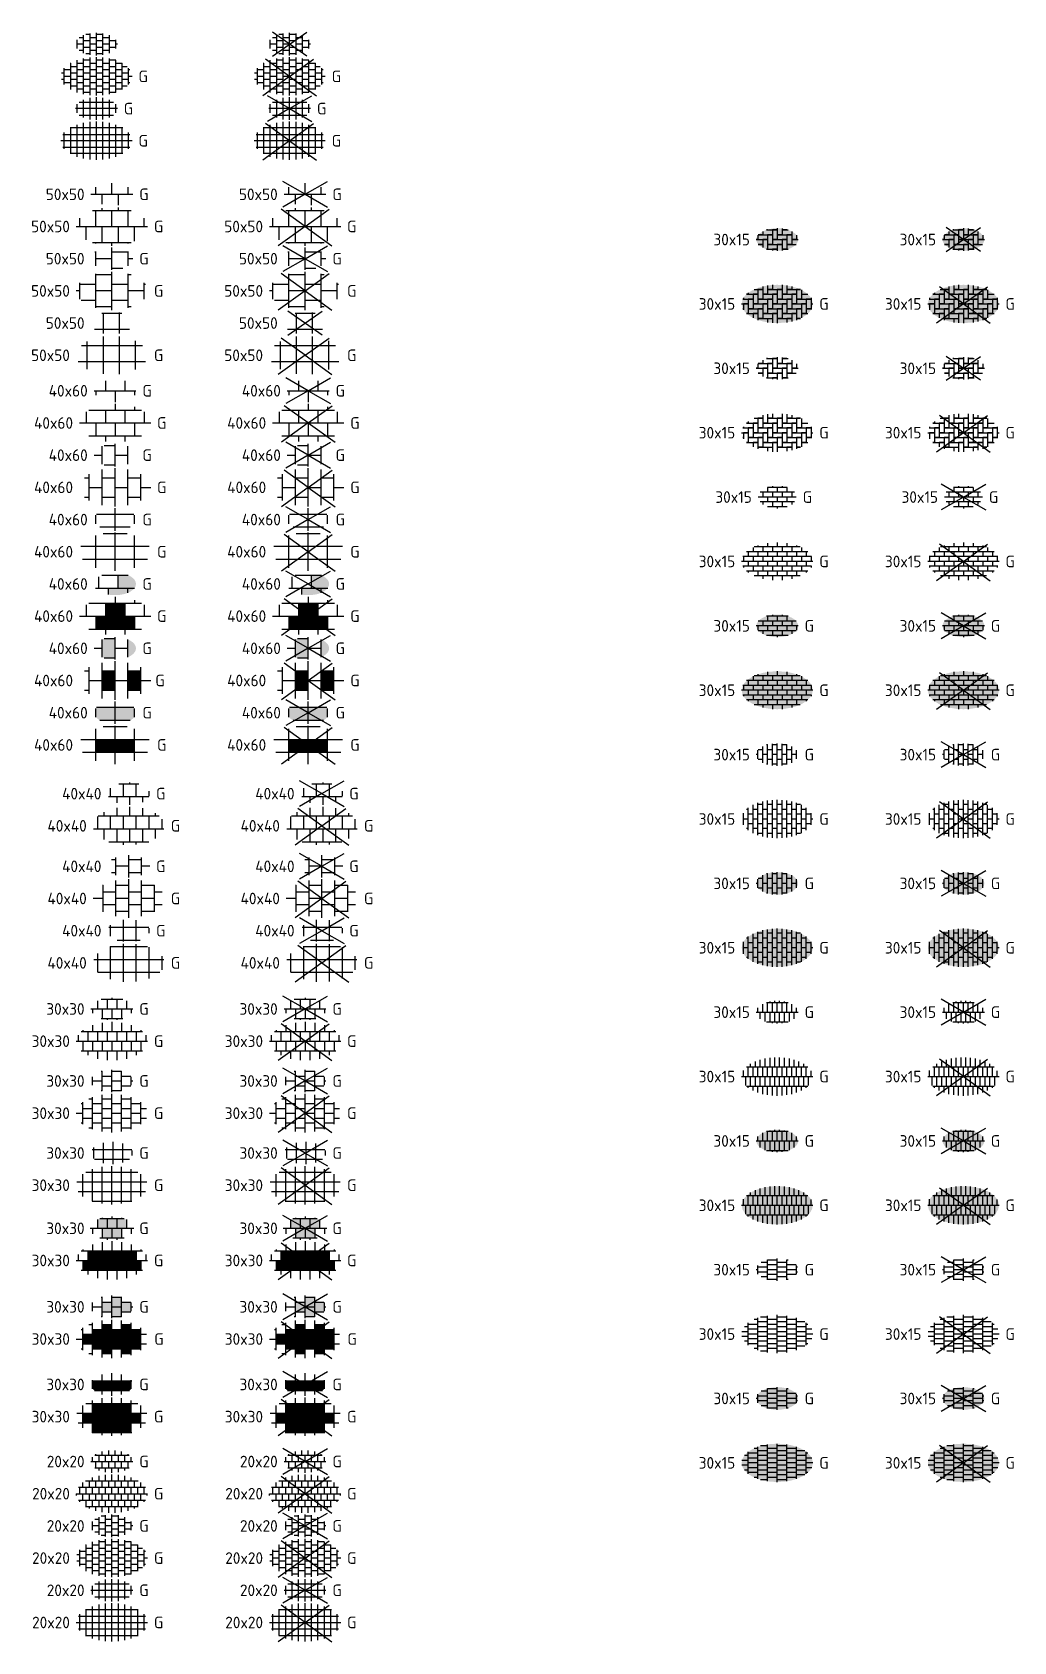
# Model space of a CAD drawing. Header units: metres. Extents: x 3187 to 3249, y 2220 to 2393.
# Drawn here: x 3218.18 to 3248.67, y 2283.46 to 2333.46 of the extents above; entities that cross this region are included whole.
import ezdxf
from ezdxf.enums import TextEntityAlignment as Align

# ---------------------------------------------------------------- set-up
doc = ezdxf.new("R2010")
doc.units = ezdxf.units.M
doc.layers.add('V-WE-VH-OPENVERHARDING_STRAATBAKSTEEN-S', color=90, linetype='Continuous', lineweight=25)
doc.styles.add('NLCS-ISO', font='NLCS-ISO.ttf')

# ---------------------------------------------------------------- blocks, each defined once
blk = doc.blocks.new('SVH-TEGEL_200X200_BLOK-SO')
for p, q in [((-2, -2.77), (-2, 2.77)), ((-1, -2.93), (-1, 2.93)), ((0, -2.98), (0, 2.98)), ((1, -2.93), (1, 2.93)), ((2, -2.77), (2, 2.77)), ((-5.53, 0), (5.53, 0)), ((-5.2, 1), (5.2, 1)), ((-5, -1.27), (-5, 1.27)), ((-4.09, 2), (4.09, 2)), ((-4, -2.05), (-4, 2.05)), ((-3, -2.5), (-3, 2.5)), ((3, -2.5), (3, 2.5)), ((4, -2.05), (4, 2.05)), ((5, -1.27), (5, 1.27)), ((-5.2, -1), (5.2, -1)), ((-4.09, -2), (4.09, -2))]:
    blk.add_line(p, q)
at = {"style": 'NLCS-ISO'}
blk.add_attdef('FORMAAT', text='', height=1.8, dxfattribs=at).set_placement((-6.53, 0), align=Align.MIDDLE_RIGHT)
blk.add_attdef('KLEUR', text='', height=1.8, dxfattribs=at).set_placement((6.53, 0), align=Align.MIDDLE_LEFT)
at = {"style": 'NLCS-ISO', "flags": 1}
blk.add_attdef('FUNCTIE', text='', height=1.8, dxfattribs=at).set_placement((0, -3.98), align=Align.TOP_CENTER)
blk = doc.blocks.new('SVH-TEGEL_200X200_BLOK_KL-SO')
for p, q in [((-3.25, 0), (3.25, 0)), ((-3, -0.67), (-3, 0.67)), ((-2.67, 1), (2.67, 1)), ((-2, -1.38), (-2, 1.38)), ((-1, -1.67), (-1, 1.67)), ((0, -1.75), (0, 1.75)), ((1, -1.67), (1, 1.67)), ((2, -1.38), (2, 1.38)), ((3, -0.67), (3, 0.67)), ((-2.67, -1), (2.67, -1))]:
    blk.add_line(p, q)
at = {"style": 'NLCS-ISO'}
blk.add_attdef('FORMAAT', text='', height=1.8, dxfattribs=at).set_placement((-4.25, 0), align=Align.MIDDLE_RIGHT)
blk.add_attdef('KLEUR', text='', height=1.8, dxfattribs=at).set_placement((4.25, 0), align=Align.MIDDLE_LEFT)
at = {"style": 'NLCS-ISO', "flags": 1}
blk.add_attdef('FUNCTIE', text='', height=1.8, dxfattribs=at).set_placement((0, -2.75), align=Align.TOP_CENTER)
blk = doc.blocks.new('SVH-TEGEL_200X200_HALFST-SO')
for p, q in [((-2, -2.77), (-2, 2.77)), ((-1, 2.5), (-2, 2.5)), ((-1, -2.93), (-1, 2.93)), ((0, -2.98), (0, 2.97)), ((1, 2.5), (0, 2.5)), ((1, -2.93), (1, 2.93)), ((2, -2.77), (2, 2.77)), ((2.99, 2.5), (2, 2.5)), ((-5, 0.5), (-5.45, 0.5)), ((-5, -1.27), (-5, 1.27)), ((-4, 1), (-5, 1)), ((-4, 0), (-5, 0)), ((-4, 2), (-4.09, 2)), ((-4, -2.05), (-4, 2.05)), ((-3, 1.5), (-4, 1.5)), ((-3, 0.5), (-4, 0.5)), ((-3, -2.5), (-3, 2.5)), ((-2, 2), (-3, 2)), ((-2, 1), (-3, 1)), ((-2, 0), (-3, 0)), ((-1, 1.5), (-2, 1.5)), ((-1, 0.5), (-2, 0.5)), ((0, 2), (-1, 2)), ((0, 1), (-1, 1)), ((0, 0), (-1, 0)), ((1, 1.5), (0, 1.5)), ((1, 0.5), (0, 0.5)), ((2, 2), (1, 2)), ((2, 1), (1, 1)), ((2, 0), (1, 0)), ((3, 1.5), (2, 1.5)), ((3, 0.5), (2, 0.5)), ((3, -2.5), (3, 2.5)), ((4, 2), (3, 2)), ((4, 1), (3, 1)), ((4, 0), (3, 0)), ((4, -2.05), (4, 2.05)), ((4.77, 1.5), (4, 1.5)), ((5, 0.5), (4, 0.5)), ((5, -1.27), (5, 1.27)), ((5.2, 1), (5, 1)), ((-5, -0.5), (-5.45, -0.5)), ((-4, -1), (-5, -1)), ((-4, -2), (-4.09, -2)), ((-3, -0.5), (-4, -0.5)), ((-3, -1.5), (-4, -1.5)), ((-2, -1), (-3, -1)), ((-2, -2), (-3, -2)), ((-1, -0.5), (-2, -0.5)), ((-1, -1.5), (-2, -1.5)), ((0, -1), (-1, -1)), ((0, -2), (-1, -2)), ((1, -0.5), (0, -0.5)), ((1, -1.5), (0, -1.5)), ((2, -1), (1, -1)), ((2, -2), (1, -2)), ((3, -0.5), (2, -0.5)), ((3, -1.5), (2, -1.5)), ((4, -1), (3, -1)), ((4, -2), (3, -2)), ((5, -0.5), (4, -0.5)), ((4.77, -1.5), (4, -1.5)), ((5.53, 0), (5, 0)), ((5.2, -1), (5, -1)), ((-1, -2.5), (-2, -2.5)), ((1, -2.5), (0, -2.5)), ((2.99, -2.5), (2, -2.5))]:
    blk.add_line(p, q)
at = {"style": 'NLCS-ISO'}
blk.add_attdef('FORMAAT', text='', height=1.8, dxfattribs=at).set_placement((-6.53, 0), align=Align.MIDDLE_RIGHT)
blk.add_attdef('KLEUR', text='', height=1.8, dxfattribs=at).set_placement((6.53, 0), align=Align.MIDDLE_LEFT)
at = {"style": 'NLCS-ISO', "flags": 1}
blk.add_attdef('FUNCTIE', text='', height=1.8, dxfattribs=at).set_placement((0, -3.98), align=Align.TOP_CENTER)
blk = doc.blocks.new('SVH-TEGEL_200X200_HALFST_KL-SO')
for p, q in [((-3, 0.5), (-3.11, 0.5)), ((-3, -0.67), (-3, 0.67)), ((-2, 0), (-3, 0)), ((-2, 1), (-2.67, 1)), ((-2, -1.38), (-2, 1.38)), ((-1, 0.5), (-2, 0.5)), ((-1, 1.5), (-1.67, 1.5)), ((-1, -1.67), (-1, 1.67)), ((0, 1), (-1, 1)), ((0, 0), (-1, 0)), ((0, -1.75), (0, 1.75)), ((1, 1.5), (0, 1.5)), ((1, 0.5), (0, 0.5)), ((1, -1.67), (1, 1.67)), ((2, 1), (1, 1)), ((2, 0), (1, 0)), ((2, -1.38), (2, 1.38)), ((3, 0.5), (2, 0.5)), ((3, -0.67), (3, 0.67)), ((3.25, 0), (3, 0)), ((-3, -0.5), (-3.11, -0.5)), ((-2, -1), (-2.67, -1)), ((-1, -0.5), (-2, -0.5)), ((-1, -1.5), (-1.67, -1.5)), ((0, -1), (-1, -1)), ((1, -0.5), (0, -0.5)), ((1, -1.5), (0, -1.5)), ((2, -1), (1, -1)), ((3, -0.5), (2, -0.5))]:
    blk.add_line(p, q)
at = {"style": 'NLCS-ISO'}
blk.add_attdef('FORMAAT', text='', height=1.8, dxfattribs=at).set_placement((-4.25, 0), align=Align.MIDDLE_RIGHT)
blk.add_attdef('KLEUR', text='', height=1.8, dxfattribs=at).set_placement((4.25, 0), align=Align.MIDDLE_LEFT)
at = {"style": 'NLCS-ISO', "flags": 1}
blk.add_attdef('FUNCTIE', text='', height=1.8, dxfattribs=at).set_placement((0, -2.75), align=Align.TOP_CENTER)
blk = doc.blocks.new('SVH-TEGEL_200X200_LINT-SO')
for p, q in [((-2, 2), (-2, 2.77)), ((-1, 2), (-1, 2.93)), ((0, 2), (0, 2.98)), ((1, 2), (1, 2.93)), ((2, 2), (2, 2.77)), ((-5.53, 0), (5.53, 0)), ((-5.5, -0.28), (-5.5, 0)), ((-5.2, 1), (5.2, 1)), ((-5, 0), (-5, 1)), ((-4.5, 1), (-4.5, 1.73)), ((-4.5, -1), (-4.5, 0)), ((-4.09, 2), (4.09, 2)), ((-4, 0), (-4, 1)), ((-3.5, 1), (-3.5, 2)), ((-3.5, -1), (-3.5, 0)), ((-3, 2), (-3, 2.5)), ((-3, 0), (-3, 1)), ((-2.5, 1), (-2.5, 2)), ((-2.5, -1), (-2.5, 0)), ((-2, 0), (-2, 1)), ((-1.5, 1), (-1.5, 2)), ((-1.5, -1), (-1.5, 0)), ((-1, 0), (-1, 1)), ((-0.5, 1), (-0.5, 2)), ((-0.5, -1), (-0.5, 0)), ((0, 0), (0, 1)), ((0.5, 1), (0.5, 2)), ((0.5, -1), (0.5, 0)), ((1, 0), (1, 1)), ((1.5, 1), (1.5, 2)), ((1.5, -1), (1.5, 0)), ((2, 0), (2, 1)), ((2.5, 1), (2.5, 2)), ((2.5, -1), (2.5, 0)), ((3, 2), (3, 2.5)), ((3, 0), (3, 1)), ((3.5, 1), (3.5, 2)), ((3.5, -1), (3.5, 0)), ((4, 2), (4, 2.05)), ((4, 0), (4, 1)), ((4.5, 1), (4.5, 1.73)), ((4.5, -1), (4.5, 0)), ((5, 0), (5, 1)), ((5.5, -0.28), (5.5, 0)), ((-5.2, -1), (5.2, -1)), ((-5, -1.27), (-5, -1)), ((-4.09, -2), (4.09, -2)), ((-4, -2), (-4, -1)), ((-3.5, -2.3), (-3.5, -2)), ((-3, -2), (-3, -1)), ((-2.5, -2.65), (-2.5, -2)), ((-2, -2), (-2, -1)), ((-1.5, -2.86), (-1.5, -2)), ((-1, -2), (-1, -1)), ((-0.5, -2.96), (-0.5, -2)), ((0, -2), (0, -1)), ((0.5, -2.96), (0.5, -2)), ((1, -2), (1, -1)), ((1.5, -2.86), (1.5, -2)), ((2, -2), (2, -1)), ((2.5, -2.65), (2.5, -2)), ((3, -2), (3, -1)), ((3.5, -2.3), (3.5, -2)), ((4, -2), (4, -1)), ((5, -1.27), (5, -1))]:
    blk.add_line(p, q)
at = {"style": 'NLCS-ISO'}
blk.add_attdef('FORMAAT', text='', height=1.8, dxfattribs=at).set_placement((-6.53, 0), align=Align.MIDDLE_RIGHT)
blk.add_attdef('KLEUR', text='', height=1.8, dxfattribs=at).set_placement((6.53, 0), align=Align.MIDDLE_LEFT)
at = {"style": 'NLCS-ISO', "flags": 1}
blk.add_attdef('FUNCTIE', text='', height=1.8, dxfattribs=at).set_placement((0, -3.98), align=Align.TOP_CENTER)
blk = doc.blocks.new('SVH-TEGEL_200X200_LINT_KL-SO')
for p, q in [((-3.25, 0), (3.25, 0)), ((-3, 0), (-3, 0.67)), ((-2.67, 1), (2.67, 1)), ((-2.5, 1), (-2.5, 1.12)), ((-2.5, -1), (-2.5, 0)), ((-2, 0), (-2, 1)), ((-1.5, 1), (-1.5, 1.55)), ((-1.5, -1), (-1.5, 0)), ((-1, 0), (-1, 1)), ((-0.5, 1), (-0.5, 1.73)), ((-0.5, -1), (-0.5, 0)), ((0, 0), (0, 1)), ((0.5, 1), (0.5, 1.73)), ((0.5, -1), (0.5, 0)), ((1, 0), (1, 1)), ((1.5, 1), (1.5, 1.55)), ((1.5, -1), (1.5, 0)), ((2, 0), (2, 1)), ((2.5, 1), (2.5, 1.12)), ((2.5, -1), (2.5, 0)), ((3, 0), (3, 0.67)), ((-2.67, -1), (2.67, -1)), ((-2, -1.38), (-2, -1)), ((-1, -1.67), (-1, -1)), ((0, -1.75), (0, -1)), ((1, -1.67), (1, -1)), ((2, -1.38), (2, -1))]:
    blk.add_line(p, q)
at = {"style": 'NLCS-ISO'}
blk.add_attdef('FORMAAT', text='', height=1.8, dxfattribs=at).set_placement((-4.25, 0), align=Align.MIDDLE_RIGHT)
blk.add_attdef('KLEUR', text='', height=1.8, dxfattribs=at).set_placement((4.25, 0), align=Align.MIDDLE_LEFT)
at = {"style": 'NLCS-ISO', "flags": 1}
blk.add_attdef('FUNCTIE', text='', height=1.8, dxfattribs=at).set_placement((0, -2.75), align=Align.TOP_CENTER)
blk = doc.blocks.new('SVH-TEGEL_300X300_DIK_BLOK-SO')
h = blk.add_hatch(color=254)
h.dxf.hatch_style = 1
h.paths.add_polyline_path([(-3, 0.54), (-4.5, 0.54), (-4.5, -0.96), (-3, -0.96)])
h = blk.add_hatch(color=254)
h.dxf.hatch_style = 1
h.paths.add_polyline_path([(-1.5, 2.04), (-3, 2.04), (-3, 0.54), (-1.5, 0.54)])
h = blk.add_hatch(color=254)
h.dxf.hatch_style = 1
h.paths.add_polyline_path([(-1.5, 0.54), (-3, 0.54), (-3, -0.96), (-1.5, -0.96)])
h = blk.add_hatch(color=254)
h.dxf.hatch_style = 1
h.paths.add_polyline_path([(0, 2.04), (-1.5, 2.04), (-1.5, 0.54), (0, 0.54)])
h = blk.add_hatch(color=254)
h.dxf.hatch_style = 1
h.paths.add_polyline_path([(0, 0.54), (-1.5, 0.54), (-1.5, -0.96), (0, -0.96)])
h = blk.add_hatch(color=254)
h.dxf.hatch_style = 1
h.paths.add_polyline_path([(1.5, 2.04), (0, 2.04), (0, 0.54), (1.5, 0.54)])
h = blk.add_hatch(color=254)
h.dxf.hatch_style = 1
h.paths.add_polyline_path([(1.5, 0.54), (0, 0.54), (0, -0.96), (1.5, -0.96)])
h = blk.add_hatch(color=254)
h.dxf.hatch_style = 1
h.paths.add_polyline_path([(3, 2.04), (1.5, 2.04), (1.5, 0.54), (3, 0.54)])
h = blk.add_hatch(color=254)
h.dxf.hatch_style = 1
h.paths.add_polyline_path([(3, 0.54), (1.5, 0.54), (1.5, -0.96), (3, -0.96)])
h = blk.add_hatch(color=254)
h.dxf.hatch_style = 1
h.paths.add_polyline_path([(4.5, 0.54), (3, 0.54), (3, -0.96), (4.5, -0.96)])
h = blk.add_hatch(color=254)
h.dxf.hatch_style = 1
h.paths.add_polyline_path([(-1.5, -0.96), (-3, -0.96), (-3, -2.46), (-1.5, -2.46)])
h = blk.add_hatch(color=254)
h.dxf.hatch_style = 1
h.paths.add_polyline_path([(0, -0.96), (-1.5, -0.96), (-1.5, -2.46), (0, -2.46)])
h = blk.add_hatch(color=254)
h.dxf.hatch_style = 1
h.paths.add_polyline_path([(1.5, -0.96), (0, -0.96), (0, -2.46), (1.5, -2.46)])
h = blk.add_hatch(color=254)
h.dxf.hatch_style = 1
h.paths.add_polyline_path([(3, -0.96), (1.5, -0.96), (1.5, -2.46), (3, -2.46)])
for p, q in [((-1.5, -2.86), (-1.5, 2.86)), ((0, -2.98), (0, 2.98)), ((1.5, -2.86), (1.5, 2.86)), ((-5.43, 0.54), (5.43, 0.54)), ((-4.5, -1.73), (-4.5, 1.73)), ((-4.03, 2.04), (4.03, 2.04)), ((-3, -2.5), (-3, 2.5)), ((3, -2.5), (3, 2.5)), ((4.5, -1.73), (4.5, 1.73)), ((-5.23, -0.96), (5.23, -0.96)), ((-3.09, -2.46), (3.09, -2.46))]:
    blk.add_line(p, q)
at = {"style": 'NLCS-ISO'}
blk.add_attdef('FORMAAT', text='', height=1.8, dxfattribs=at).set_placement((-6.53, 0), align=Align.MIDDLE_RIGHT)
blk.add_attdef('KLEUR', text='', height=1.8, dxfattribs=at).set_placement((6.53, 0), align=Align.MIDDLE_LEFT)
at = {"style": 'NLCS-ISO', "flags": 1}
blk.add_attdef('FUNCTIE', text='', height=1.8, dxfattribs=at).set_placement((0, -3.98), align=Align.TOP_CENTER)
blk = doc.blocks.new('SVH-TEGEL_300X300_DIK_BLOK_KL-SO')
h = blk.add_hatch(color=254)
h.dxf.hatch_style = 1
h.paths.add_polyline_path([(-3, -0.67), (-2.76, -0.92), (-2.7, -0.96), (-1.5, -0.96), (-1.5, 0.54), (-3, 0.54)])
h = blk.add_hatch(color=254)
h.dxf.hatch_style = 1
h.paths.add_polyline_path([(0, 0.54), (-1.5, 0.54), (-1.5, -0.96), (0, -0.96)])
h = blk.add_hatch(color=254)
h.dxf.hatch_style = 1
h.paths.add_polyline_path([(1.5, 0.54), (0, 0.54), (0, -0.96), (1.5, -0.96)])
h = blk.add_hatch(color=254)
h.dxf.hatch_style = 1
h.paths.add_polyline_path([(2.7, -0.96), (2.76, -0.92), (3, -0.67), (3, 0.54), (1.5, 0.54), (1.5, -0.96)])
for p, q in [((-3.09, 0.54), (3.09, 0.54)), ((-3, -0.67), (-3, 0.67)), ((-1.5, -1.55), (-1.5, 1.55)), ((0, -1.75), (0, 1.75)), ((1.5, -1.55), (1.5, 1.55)), ((3, -0.67), (3, 0.67)), ((-2.71, -0.96), (2.71, -0.96))]:
    blk.add_line(p, q)
at = {"style": 'NLCS-ISO'}
blk.add_attdef('FORMAAT', text='', height=1.8, dxfattribs=at).set_placement((-4.25, 0), align=Align.MIDDLE_RIGHT)
blk.add_attdef('KLEUR', text='', height=1.8, dxfattribs=at).set_placement((4.25, 0), align=Align.MIDDLE_LEFT)
at = {"style": 'NLCS-ISO', "flags": 1}
blk.add_attdef('FUNCTIE', text='', height=1.8, dxfattribs=at).set_placement((0, -2.75), align=Align.TOP_CENTER)
blk = doc.blocks.new('SVH-TEGEL_300X300_DIK_HALFST-SO')
h = blk.add_hatch(color=254)
h.dxf.hatch_style = 1
h.paths.add_polyline_path([(-3, 0.75), (-4.5, 0.75), (-4.5, -0.75), (-3, -0.75)])
h = blk.add_hatch(color=254)
h.dxf.hatch_style = 1
h.paths.add_polyline_path([(-1.5, 1.5), (-3, 1.5), (-3, 0), (-1.5, 0)])
h = blk.add_hatch(color=254)
h.dxf.hatch_style = 1
h.paths.add_polyline_path([(-1.5, 0), (-3, 0), (-3, -0.75), (-3, -1.5), (-1.5, -1.5)])
h = blk.add_hatch(color=254)
h.dxf.hatch_style = 1
h.paths.add_polyline_path([(0, 2.25), (-1.5, 2.25), (-1.5, 0.75), (0, 0.75)])
h = blk.add_hatch(color=254)
h.dxf.hatch_style = 1
h.paths.add_polyline_path([(0, 0.75), (-1.5, 0.75), (-1.5, 0), (-1.5, -0.75), (0, -0.75)])
h = blk.add_hatch(color=254)
h.dxf.hatch_style = 1
h.paths.add_polyline_path([(1.5, 1.5), (0, 1.5), (0, 0.75), (0, 0), (1.5, 0)])
h = blk.add_hatch(color=254)
h.dxf.hatch_style = 1
h.paths.add_polyline_path([(1.5, 0), (0, 0), (0, -0.75), (0, -1.5), (1.5, -1.5)])
h = blk.add_hatch(color=254)
h.dxf.hatch_style = 1
h.paths.add_polyline_path([(3, 2.25), (1.5, 2.25), (1.5, 0.75), (3, 0.75)])
h = blk.add_hatch(color=254)
h.dxf.hatch_style = 1
h.paths.add_polyline_path([(3, 0.75), (1.5, 0.75), (1.5, -0.75), (3, -0.75)])
h = blk.add_hatch(color=254)
h.dxf.hatch_style = 1
h.paths.add_polyline_path([(4.5, 1.5), (3, 1.5), (3, 0.75), (3, 0), (4.5, 0)])
h = blk.add_hatch(color=254)
h.dxf.hatch_style = 1
h.paths.add_polyline_path([(4.5, 0), (3, 0), (3, -0.75), (3, -1.5), (4.5, -1.5)])
h = blk.add_hatch(color=254)
h.dxf.hatch_style = 1
h.paths.add_polyline_path([(0, -0.75), (-1.5, -0.75), (-1.5, -1.5), (-1.5, -2.25), (0, -2.25)])
h = blk.add_hatch(color=254)
h.dxf.hatch_style = 1
h.paths.add_polyline_path([(3, -0.75), (1.5, -0.75), (1.5, -1.5), (1.5, -2.25), (3, -2.25)])
for p, q in [((-1.5, -2.86), (-1.5, 2.86)), ((0, -2.98), (0, 2.97)), ((1.5, -2.86), (1.5, 2.86)), ((-5.53, 0), (-4.5, 0)), ((-4.77, 1.5), (-4.5, 1.5)), ((-4.5, -1.73), (-4.5, 1.73)), ((-4.5, 0.75), (-3, 0.75)), ((-3.61, 2.25), (-3, 2.25)), ((-3, -2.5), (-3, 2.5)), ((-3, 1.5), (-1.5, 1.5)), ((-3, 0), (-1.5, 0)), ((-1.5, 2.25), (0, 2.25)), ((-1.5, 0.75), (0, 0.75)), ((0, 1.5), (1.5, 1.5)), ((0, 0), (1.5, 0)), ((1.5, 2.25), (3, 2.25)), ((1.5, 0.75), (3, 0.75)), ((3, -2.5), (3, 2.5)), ((3, 1.5), (4.5, 1.5)), ((3, 0), (4.5, 0)), ((4.5, -1.73), (4.5, 1.73)), ((4.5, 0.75), (5.35, 0.75)), ((-4.77, -1.5), (-4.5, -1.5)), ((-4.5, -0.75), (-3, -0.75)), ((-3.61, -2.25), (-3, -2.25)), ((-3, -1.5), (-1.5, -1.5)), ((-1.5, -0.75), (0, -0.75)), ((-1.5, -2.25), (0, -2.25)), ((0, -1.5), (1.5, -1.5)), ((1.5, -0.75), (3, -0.75)), ((1.5, -2.25), (3, -2.25)), ((3, -1.5), (4.5, -1.5)), ((4.5, -0.75), (5.35, -0.75))]:
    blk.add_line(p, q)
at = {"style": 'NLCS-ISO'}
blk.add_attdef('FORMAAT', text='', height=1.8, dxfattribs=at).set_placement((-6.53, 0), align=Align.MIDDLE_RIGHT)
blk.add_attdef('KLEUR', text='', height=1.8, dxfattribs=at).set_placement((6.58, 0), align=Align.MIDDLE_LEFT)
at = {"style": 'NLCS-ISO', "flags": 1}
blk.add_attdef('FUNCTIE', text='', height=1.8, dxfattribs=at).set_placement((0, -3.98), align=Align.TOP_CENTER)
blk = doc.blocks.new('SVH-TEGEL_300X300_DIK_HALFST_KL-SO')
h = blk.add_hatch(color=254)
h.dxf.hatch_style = 1
h.paths.add_polyline_path([(0, 0.75), (-1.5, 0.75), (-1.5, -0.75), (0, -0.75)])
h.paths.add_polyline_path([(1.5, 1.5), (0, 1.5), (0, 0), (1.5, 0)])
h.paths.add_polyline_path([(1.5, 0), (0, 0), (0, -0.75), (0, -1.5), (1.5, -1.5)])
h.paths.add_polyline_path([(3, 0.67), (2.92, 0.75), (1.5, 0.75), (1.5, 0), (1.5, -0.75), (2.92, -0.75), (3, -0.67)])
for p, q in [((-3, -0.67), (-3, 0.67)), ((-3, 0), (-1.5, 0)), ((-1.67, 1.5), (-1.5, 1.5)), ((-1.5, -1.55), (-1.5, 1.55)), ((-1.5, 0.75), (0, 0.75)), ((0, -1.75), (0, 1.75)), ((0, 1.5), (1.5, 1.5)), ((0, 0), (1.5, 0)), ((1.5, -1.55), (1.5, 1.55)), ((1.5, 0.75), (2.94, 0.75)), ((3, -0.67), (3, 0.67)), ((3, 0), (3.25, 0)), ((-1.67, -1.5), (-1.5, -1.5)), ((-1.5, -0.75), (0, -0.75)), ((0, -1.5), (1.5, -1.5)), ((1.5, -0.75), (2.94, -0.75))]:
    blk.add_line(p, q)
at = {"style": 'NLCS-ISO'}
blk.add_attdef('FORMAAT', text='', height=1.8, dxfattribs=at).set_placement((-4.25, 0), align=Align.MIDDLE_RIGHT)
blk.add_attdef('KLEUR', text='', height=1.8, dxfattribs=at).set_placement((4.25, 0), align=Align.MIDDLE_LEFT)
at = {"style": 'NLCS-ISO', "flags": 1}
blk.add_attdef('FUNCTIE', text='', height=1.8, dxfattribs=at).set_placement((0, -2.75), align=Align.TOP_CENTER)
blk = doc.blocks.new('SVH-TEGEL_300X300_DIK_LINT-SO')
h = blk.add_hatch(color=254)
h.dxf.hatch_style = 1
h.paths.add_polyline_path([(-3, 0), (-4.5, 0), (-4.5, -1.5), (-3, -1.5)])
h = blk.add_hatch(color=254)
h.dxf.hatch_style = 1
h.paths.add_polyline_path([(-2.25, 1.5), (-3.75, 1.5), (-3.75, 0), (-3, 0), (-2.25, 0)])
h = blk.add_hatch(color=254)
h.dxf.hatch_style = 1
h.paths.add_polyline_path([(-1.5, 0), (-3, 0), (-3, -1.5), (-1.5, -1.5)])
h = blk.add_hatch(color=254)
h.dxf.hatch_style = 1
h.paths.add_polyline_path([(-0.75, 1.5), (-2.25, 1.5), (-2.25, 0), (-1.5, 0), (-0.75, 0)])
h = blk.add_hatch(color=254)
h.dxf.hatch_style = 1
h.paths.add_polyline_path([(0, 0), (-1.5, 0), (-1.5, -1.5), (0, -1.5)])
h = blk.add_hatch(color=254)
h.dxf.hatch_style = 1
h.paths.add_polyline_path([(0.75, 1.5), (-0.75, 1.5), (-0.75, 0), (0, 0), (0.75, 0)])
h = blk.add_hatch(color=254)
h.dxf.hatch_style = 1
h.paths.add_polyline_path([(1.5, 0), (0, 0), (0, -1.5), (1.5, -1.5)])
h = blk.add_hatch(color=254)
h.dxf.hatch_style = 1
h.paths.add_polyline_path([(2.25, 1.5), (0.75, 1.5), (0.75, 0), (1.5, 0), (2.25, 0)])
h = blk.add_hatch(color=254)
h.dxf.hatch_style = 1
h.paths.add_polyline_path([(3, 0), (1.5, 0), (1.5, -1.5), (3, -1.5)])
h = blk.add_hatch(color=254)
h.dxf.hatch_style = 1
h.paths.add_polyline_path([(3.75, 1.5), (2.25, 1.5), (2.25, 0), (3, 0), (3.75, 0)])
h = blk.add_hatch(color=254)
h.dxf.hatch_style = 1
h.paths.add_polyline_path([(4.5, 0), (3, 0), (3, -1.5), (4.5, -1.5)])
for p, q in [((-1.5, 2.86), (-1.5, 1.5)), ((0, 2.98), (0, 1.5)), ((1.5, 2.86), (1.5, 1.5)), ((-5.53, 0), (5.53, 0)), ((-5.25, 0.93), (-5.25, 0)), ((-4.77, 1.5), (4.77, 1.5)), ((-4.5, 1.73), (-4.5, 1.5)), ((-3.75, 1.5), (-3.75, 0)), ((-3, 2.5), (-3, 1.5)), ((-2.25, 1.5), (-2.25, 0)), ((-1.5, 0), (-1.5, -1.5)), ((-0.75, 1.5), (-0.75, 0)), ((0, 0), (0, -1.5)), ((0.75, 1.5), (0.75, 0)), ((2.25, 1.5), (2.25, 0)), ((3, 2.5), (3, 1.5)), ((3.75, 1.5), (3.75, 0)), ((4.5, 1.73), (4.5, 1.5)), ((5.25, 0.93), (5.25, 0)), ((-4.77, -1.5), (4.77, -1.5)), ((-4.5, 0), (-4.5, -1.5)), ((-3.75, -1.5), (-3.75, -2.18)), ((-3, 0), (-3, -1.5)), ((-2.25, -1.5), (-2.25, -2.72)), ((-0.75, -1.5), (-0.75, -2.95)), ((0.75, -1.5), (0.75, -2.95)), ((1.5, 0), (1.5, -1.5)), ((2.25, -1.5), (2.25, -2.72)), ((3, 0), (3, -1.5)), ((3.75, -1.5), (3.75, -2.18)), ((4.5, 0), (4.5, -1.5))]:
    blk.add_line(p, q)
at = {"style": 'NLCS-ISO'}
blk.add_attdef('FORMAAT', text='', height=1.8, dxfattribs=at).set_placement((-6.53, 0), align=Align.MIDDLE_RIGHT)
blk.add_attdef('KLEUR', text='', height=1.8, dxfattribs=at).set_placement((6.53, 0), align=Align.MIDDLE_LEFT)
at = {"style": 'NLCS-ISO', "flags": 1}
blk.add_attdef('FUNCTIE', text='', height=1.8, dxfattribs=at).set_placement((0, -3.98), align=Align.TOP_CENTER)
blk = doc.blocks.new('SVH-TEGEL_300X300_DIK_LINT_KL-SO')
h = blk.add_hatch(color=254)
h.dxf.hatch_style = 1
edge = h.paths.add_edge_path()
edge.add_line((-0.75, 1.5), (-1.9, 1.5))
edge.add_ellipse((0, 0), major_axis=(3.39, 0), ratio=0.533267, start_angle=124.0497, end_angle=131.5106)
edge.add_line((-2.25, 1.36), (-2.25, 0))
edge.add_line((-2.25, 0), (-0.75, 0))
edge.add_line((-0.75, 0), (-0.75, 1.5))
h.paths.add_polyline_path([(0.75, 1.5), (-0.75, 1.5), (-0.75, 0), (0.75, 0)])
edge = h.paths.add_edge_path()
edge.add_ellipse((0, 0), major_axis=(3.39, 0), ratio=0.533267, start_angle=48.4894, end_angle=55.9503)
edge.add_line((1.9, 1.5), (0.75, 1.5))
edge.add_line((0.75, 1.5), (0.75, 0))
edge.add_line((0.75, 0), (2.25, 0))
edge.add_line((2.25, 0), (2.25, 1.36))
h.paths.add_polyline_path([(1.5, 0), (0.75, 0), (0, 0), (0, -1.5), (1.5, -1.5)])
h.paths.add_polyline_path([(0, 0), (-0.75, 0), (-1.5, 0), (-1.5, -1.5), (0, -1.5)])
for p, q in [((-2.25, 1.36), (-2.25, 0)), ((-1.9, 1.5), (1.9, 1.5)), ((-1.5, 1.62), (-1.5, 1.5)), ((-0.75, 1.5), (-0.75, 0)), ((0, 1.81), (0, 1.5)), ((0, 0), (0, -1.5)), ((0.75, 1.5), (0.75, 0)), ((1.5, 1.62), (1.5, 1.5)), ((2.25, 1.36), (2.25, 0)), ((-3.39, 0), (3.39, 0)), ((-3, 0), (-3, -0.85)), ((-1.9, -1.5), (1.9, -1.5)), ((-1.5, 0), (-1.5, -1.5)), ((-0.75, -1.5), (-0.75, -1.77)), ((0.75, -1.5), (0.75, -1.77)), ((1.5, 0), (1.5, -1.5)), ((3, 0), (3, -0.85))]:
    blk.add_line(p, q)
at = {"style": 'NLCS-ISO'}
blk.add_attdef('FORMAAT', text='', height=1.8, dxfattribs=at).set_placement((-4.25, 0), align=Align.MIDDLE_RIGHT)
blk.add_attdef('KLEUR', text='', height=1.8, dxfattribs=at).set_placement((4.25, 0), align=Align.MIDDLE_LEFT)
at = {"style": 'NLCS-ISO', "flags": 1}
blk.add_attdef('FUNCTIE', text='', height=1.8, dxfattribs=at).set_placement((0.12, -2.75), align=Align.TOP_CENTER)
blk = doc.blocks.new('SVH-TEGEL_300X300_DUN_BLOK-SO')
for p, q in [((-1.5, -2.86), (-1.5, 2.86)), ((0, -2.98), (0, 2.98)), ((1.5, -2.86), (1.5, 2.86)), ((-5.43, 0.54), (5.43, 0.54)), ((-4.5, -1.73), (-4.5, 1.73)), ((-4.03, 2.04), (4.03, 2.04)), ((-3, -2.5), (-3, 2.5)), ((3, -2.5), (3, 2.5)), ((4.5, -1.73), (4.5, 1.73)), ((-5.23, -0.96), (5.23, -0.96)), ((-3.09, -2.46), (3.09, -2.46))]:
    blk.add_line(p, q)
at = {"style": 'NLCS-ISO'}
blk.add_attdef('FORMAAT', text='', height=1.8, dxfattribs=at).set_placement((-6.53, 0), align=Align.MIDDLE_RIGHT)
blk.add_attdef('KLEUR', text='', height=1.8, dxfattribs=at).set_placement((6.53, 0), align=Align.MIDDLE_LEFT)
at = {"style": 'NLCS-ISO', "flags": 1}
blk.add_attdef('FUNCTIE', text='', height=1.8, dxfattribs=at).set_placement((0, -3.98), align=Align.TOP_CENTER)
blk = doc.blocks.new('SVH-TEGEL_300X300_DUN_BLOK_KL-SO')
for p, q in [((-3.09, 0.54), (3.09, 0.54)), ((-2.83, -0.86), (-2.83, 0.86)), ((-1.33, -1.6), (-1.33, 1.6)), ((0.17, -1.75), (0.17, 1.75)), ((1.67, -1.5), (1.67, 1.5)), ((3.17, -0.4), (3.17, 0.4)), ((-2.71, -0.96), (2.71, -0.96))]:
    blk.add_line(p, q)
at = {"style": 'NLCS-ISO'}
blk.add_attdef('FORMAAT', text='', height=1.8, dxfattribs=at).set_placement((-4.25, 0), align=Align.MIDDLE_RIGHT)
blk.add_attdef('KLEUR', text='', height=1.8, dxfattribs=at).set_placement((4.25, 0), align=Align.MIDDLE_LEFT)
at = {"style": 'NLCS-ISO', "flags": 1}
blk.add_attdef('FUNCTIE', text='', height=1.8, dxfattribs=at).set_placement((0, -2.75), align=Align.TOP_CENTER)
blk = doc.blocks.new('SVH-TEGEL_300X300_DUN_HALFST-SO')
for p, q in [((-1.5, -2.86), (-1.5, 2.86)), ((0, -2.98), (0, 2.98)), ((1.5, -2.86), (1.5, 2.86)), ((-5.53, 0), (-4.5, 0)), ((-4.77, 1.5), (-4.5, 1.5)), ((-4.5, -1.73), (-4.5, 1.73)), ((-4.5, 0.75), (-3, 0.75)), ((-3.61, 2.25), (-3, 2.25)), ((-3, -2.5), (-3, 2.5)), ((-3, 1.5), (-1.5, 1.5)), ((-3, 0), (-1.5, 0)), ((-1.5, 2.25), (0, 2.25)), ((-1.5, 0.75), (0, 0.75)), ((0, 1.5), (1.5, 1.5)), ((0, 0), (1.5, 0)), ((1.5, 2.25), (3, 2.25)), ((1.5, 0.75), (3, 0.75)), ((3, -2.5), (3, 2.5)), ((3, 1.5), (4.5, 1.5)), ((3, 0), (4.5, 0)), ((4.5, -1.73), (4.5, 1.73)), ((4.5, 0.75), (5.35, 0.75)), ((-4.77, -1.5), (-4.5, -1.5)), ((-4.5, -0.75), (-3, -0.75)), ((-3.61, -2.25), (-3, -2.25)), ((-3, -1.5), (-1.5, -1.5)), ((-1.5, -0.75), (0, -0.75)), ((-1.5, -2.25), (0, -2.25)), ((0, -1.5), (1.5, -1.5)), ((1.5, -0.75), (3, -0.75)), ((1.5, -2.25), (3, -2.25)), ((3, -1.5), (4.5, -1.5)), ((4.5, -0.75), (5.35, -0.75))]:
    blk.add_line(p, q)
at = {"style": 'NLCS-ISO'}
blk.add_attdef('FORMAAT', text='', height=1.8, dxfattribs=at).set_placement((-6.53, 0), align=Align.MIDDLE_RIGHT)
blk.add_attdef('KLEUR', text='', height=1.8, dxfattribs=at).set_placement((6.53, 0), align=Align.MIDDLE_LEFT)
at = {"style": 'NLCS-ISO', "flags": 1}
blk.add_attdef('FUNCTIE', text='', height=1.8, dxfattribs=at).set_placement((0, -3.98), align=Align.TOP_CENTER)
blk = doc.blocks.new('SVH-TEGEL_300X300_DUN_HALFST_KL-SO')
for p, q in [((-3, -0.67), (-3, 0.67)), ((-3, 0), (-1.5, 0)), ((-1.67, 1.5), (-1.5, 1.5)), ((-1.5, -1.55), (-1.5, 1.55)), ((-1.5, 0.75), (0, 0.75)), ((0, -1.75), (0, 1.75)), ((0, 1.5), (1.5, 1.5)), ((0, 0), (1.5, 0)), ((1.5, -1.55), (1.5, 1.55)), ((1.5, 0.75), (2.94, 0.75)), ((3, -0.67), (3, 0.67)), ((3, 0), (3.25, 0)), ((-1.67, -1.5), (-1.5, -1.5)), ((-1.5, -0.75), (0, -0.75)), ((0, -1.5), (1.5, -1.5)), ((1.5, -0.75), (2.94, -0.75))]:
    blk.add_line(p, q)
at = {"style": 'NLCS-ISO'}
blk.add_attdef('FORMAAT', text='', height=1.8, dxfattribs=at).set_placement((-4.25, 0), align=Align.MIDDLE_RIGHT)
blk.add_attdef('KLEUR', text='', height=1.8, dxfattribs=at).set_placement((4.25, 0), align=Align.MIDDLE_LEFT)
at = {"style": 'NLCS-ISO', "flags": 1}
blk.add_attdef('FUNCTIE', text='', height=1.8, dxfattribs=at).set_placement((0, -2.75), align=Align.TOP_CENTER)
blk = doc.blocks.new('SVH-TEGEL_300X300_DUN_LINT-SO')
for p, q in [((-1.5, 2.86), (-1.5, 1.5)), ((0, 2.98), (0, 1.5)), ((1.5, 2.86), (1.5, 1.5)), ((-5.25, 0.93), (-5.25, 0)), ((-4.77, 1.5), (4.77, 1.5)), ((-4.5, 1.73), (-4.5, 1.5)), ((-3.75, 1.5), (-3.75, 0)), ((-3, 2.5), (-3, 1.5)), ((-2.25, 1.5), (-2.25, 0)), ((-0.75, 1.5), (-0.75, 0)), ((0, 0), (0, -1.5)), ((0.75, 1.5), (0.75, 0)), ((2.25, 1.5), (2.25, 0)), ((3, 2.5), (3, 1.5)), ((3.75, 1.5), (3.75, 0)), ((4.5, 1.73), (4.5, 1.5)), ((5.25, 0.93), (5.25, 0)), ((-5.53, 0), (5.53, 0)), ((-4.77, -1.5), (4.77, -1.5)), ((-4.5, 0), (-4.5, -1.5)), ((-3.75, -1.5), (-3.75, -2.18)), ((-3, 0), (-3, -1.5)), ((-2.25, -1.5), (-2.25, -2.72)), ((-1.5, 0), (-1.5, -1.5)), ((-0.75, -1.5), (-0.75, -2.95)), ((0.75, -1.5), (0.75, -2.95)), ((1.5, 0), (1.5, -1.5)), ((2.25, -1.5), (2.25, -2.72)), ((3, 0), (3, -1.5)), ((3.75, -1.5), (3.75, -2.18)), ((4.5, 0), (4.5, -1.5))]:
    blk.add_line(p, q)
at = {"style": 'NLCS-ISO'}
blk.add_attdef('FORMAAT', text='', height=1.8, dxfattribs=at).set_placement((-6.53, 0), align=Align.MIDDLE_RIGHT)
blk.add_attdef('KLEUR', text='', height=1.8, dxfattribs=at).set_placement((6.53, 0), align=Align.MIDDLE_LEFT)
at = {"style": 'NLCS-ISO', "flags": 1}
blk.add_attdef('FUNCTIE', text='', height=1.8, dxfattribs=at).set_placement((0, -3.98), align=Align.TOP_CENTER)
blk = doc.blocks.new('SVH-TEGEL_300X300_DUN_LINT_KL-SO')
for p, q in [((-2.25, 1.26), (-2.25, 0)), ((-1.67, 1.5), (1.67, 1.5)), ((-1.5, 1.55), (-1.5, 1.5)), ((-0.75, 1.5), (-0.75, 0)), ((0, 1.75), (0, 1.5)), ((0, 0), (0, -1.5)), ((0.75, 1.5), (0.75, 0)), ((1.5, 1.55), (1.5, 1.5)), ((2.25, 1.26), (2.25, 0)), ((-3.25, 0), (3.25, 0)), ((-3, 0), (-3, -0.67)), ((-1.67, -1.5), (1.67, -1.5)), ((-1.5, 0), (-1.5, -1.5)), ((-0.75, -1.5), (-0.75, -1.7)), ((0.75, -1.5), (0.75, -1.7)), ((1.5, 0), (1.5, -1.5)), ((3, 0), (3, -0.67))]:
    blk.add_line(p, q)
at = {"style": 'NLCS-ISO'}
blk.add_attdef('FORMAAT', text='', height=1.8, dxfattribs=at).set_placement((-4.25, 0), align=Align.MIDDLE_RIGHT)
blk.add_attdef('KLEUR', text='', height=1.8, dxfattribs=at).set_placement((4.25, 0), align=Align.MIDDLE_LEFT)
at = {"style": 'NLCS-ISO', "flags": 1}
blk.add_attdef('FUNCTIE', text='', height=1.8, dxfattribs=at).set_placement((0, -2.75), align=Align.TOP_CENTER)
blk = doc.blocks.new('SVH-TEGEL_400X400_BLOK-SO')
for p, q in [((-2.89, 2.54), (2.89, 2.54)), ((-2.83, -2.55), (-2.83, 2.55)), ((-0.83, -2.94), (-0.83, 2.94)), ((1.17, -2.91), (1.17, 2.91)), ((-5.43, 0.54), (5.43, 0.54)), ((-4.83, -1.44), (-4.83, 1.44)), ((3.17, -2.44), (3.17, 2.44)), ((5.17, -1.06), (5.17, 1.06)), ((-4.81, -1.46), (4.81, -1.46))]:
    blk.add_line(p, q)
at = {"style": 'NLCS-ISO'}
blk.add_attdef('FORMAAT', text='', height=1.8, dxfattribs=at).set_placement((-6.53, 0), align=Align.MIDDLE_RIGHT)
blk.add_attdef('KLEUR', text='', height=1.8, dxfattribs=at).set_placement((6.53, 0), align=Align.MIDDLE_LEFT)
at = {"style": 'NLCS-ISO', "flags": 1}
blk.add_attdef('FUNCTIE', text='', height=1.8, dxfattribs=at).set_placement((0, -3.98), align=Align.TOP_CENTER)
blk = doc.blocks.new('SVH-TEGEL_400X400_BLOK_KL-SO')
for p, q in [((-3.09, 0.54), (3.09, 0.54)), ((-2.83, -0.86), (-2.83, 0.86)), ((-0.83, -1.69), (-0.83, 1.69)), ((1.17, -1.63), (1.17, 1.63)), ((3.17, -0.4), (3.17, 0.4)), ((-1.78, -1.46), (1.78, -1.46))]:
    blk.add_line(p, q)
at = {"style": 'NLCS-ISO'}
blk.add_attdef('FORMAAT', text='', height=1.8, dxfattribs=at).set_placement((-4.25, 0), align=Align.MIDDLE_RIGHT)
blk.add_attdef('KLEUR', text='', height=1.8, dxfattribs=at).set_placement((4.25, 0), align=Align.MIDDLE_LEFT)
at = {"style": 'NLCS-ISO', "flags": 1}
blk.add_attdef('FUNCTIE', text='', height=1.8, dxfattribs=at).set_placement((0, -2.75), align=Align.TOP_CENTER)
blk = doc.blocks.new('SVH-TEGEL_400X400_HALFST-SO')
for p, q in [((-2, -2.77), (-2, 2.77)), ((0, -2.98), (0, 2.98)), ((2, -2.77), (2, 2.77)), ((-4, 0), (-5.53, 0)), ((-4, 2), (-4.09, 2)), ((-4, -2.05), (-4, 2.05)), ((-2, 1), (-4, 1)), ((0, 2), (-2, 2)), ((0, 0), (-2, 0)), ((2, 1), (0, 1)), ((4, 2), (2, 2)), ((4, -2.05), (4, 2.05)), ((5.2, 1), (4, 1)), ((-4, -2), (-4.09, -2)), ((-2, -1), (-4, -1)), ((0, -2), (-2, -2)), ((2, -1), (0, -1)), ((4, 0), (2, 0)), ((4, -2), (2, -2)), ((5.2, -1), (4, -1))]:
    blk.add_line(p, q)
at = {"style": 'NLCS-ISO'}
blk.add_attdef('FORMAAT', text='', height=1.8, dxfattribs=at).set_placement((-6.53, 0), align=Align.MIDDLE_RIGHT)
blk.add_attdef('KLEUR', text='', height=1.8, dxfattribs=at).set_placement((6.53, 0), align=Align.MIDDLE_LEFT)
at = {"style": 'NLCS-ISO', "flags": 1}
blk.add_attdef('FUNCTIE', text='', height=1.8, dxfattribs=at).set_placement((0, -3.98), align=Align.TOP_CENTER)
blk = doc.blocks.new('SVH-TEGEL_400X400_HALFST_KL-SO')
for p, q in [((-2, 1), (-2.67, 1)), ((-2, -1.38), (-2, 1.38)), ((0, 0), (-2, 0)), ((0, -1.75), (0, 1.75)), ((2, 1), (0, 1)), ((2, -1.38), (2, 1.38)), ((-2, -1), (-2.67, -1)), ((2, -1), (0, -1)), ((3.25, 0), (2, 0))]:
    blk.add_line(p, q)
at = {"style": 'NLCS-ISO'}
blk.add_attdef('FORMAAT', text='', height=1.8, dxfattribs=at).set_placement((-4.25, 0), align=Align.MIDDLE_RIGHT)
blk.add_attdef('KLEUR', text='', height=1.8, dxfattribs=at).set_placement((4.25, 0), align=Align.MIDDLE_LEFT)
at = {"style": 'NLCS-ISO', "flags": 1}
blk.add_attdef('FUNCTIE', text='', height=1.8, dxfattribs=at).set_placement((0, -2.75), align=Align.TOP_CENTER)
blk = doc.blocks.new('SVH-TEGEL_400X400_LINT-SO')
for p, q in [((-1.83, 1.54), (-1.83, 2.81)), ((0.17, 1.54), (0.17, 2.97)), ((2.17, 1.54), (2.17, 2.74)), ((-4.83, -0.46), (-4.83, 1.44)), ((-4.73, 1.54), (4.73, 1.54)), ((-3.83, 1.54), (-3.83, 2.14)), ((-2.83, -0.46), (-2.83, 1.54)), ((-0.83, -0.46), (-0.83, 1.54)), ((1.17, -0.46), (1.17, 1.54)), ((3.17, -0.46), (3.17, 1.54)), ((4.17, 1.54), (4.17, 1.95)), ((5.17, -0.46), (5.17, 1.06)), ((-5.46, -0.46), (5.46, -0.46)), ((-3.83, -2.14), (-3.83, -0.46)), ((-3.09, -2.46), (3.09, -2.46)), ((-2.83, -2.55), (-2.83, -2.46)), ((-1.83, -2.46), (-1.83, -0.46)), ((-0.83, -2.94), (-0.83, -2.46)), ((0.17, -2.46), (0.17, -0.46)), ((1.17, -2.91), (1.17, -2.46)), ((2.17, -2.46), (2.17, -0.46)), ((4.17, -1.95), (4.17, -0.46))]:
    blk.add_line(p, q)
at = {"style": 'NLCS-ISO'}
blk.add_attdef('FORMAAT', text='', height=1.8, dxfattribs=at).set_placement((-6.53, 0), align=Align.MIDDLE_RIGHT)
blk.add_attdef('KLEUR', text='', height=1.8, dxfattribs=at).set_placement((6.53, 0), align=Align.MIDDLE_LEFT)
at = {"style": 'NLCS-ISO', "flags": 1}
blk.add_attdef('FUNCTIE', text='', height=1.8, dxfattribs=at).set_placement((0, -3.98), align=Align.TOP_CENTER)
blk = doc.blocks.new('SVH-TEGEL_400X400_LINT_KL-SO')
for p, q in [((-2.83, -0.46), (-2.83, 0.86)), ((-1.56, 1.54), (1.56, 1.54)), ((-0.83, -0.46), (-0.83, 1.54)), ((0.17, 1.54), (0.17, 1.75)), ((1.17, -0.46), (1.17, 1.54)), ((3.17, -0.4), (3.17, 0.4)), ((-3.13, -0.46), (3.13, -0.46)), ((-1.83, -1.44), (-1.83, -0.46)), ((0.17, -1.75), (0.17, -0.46)), ((2.17, -1.31), (2.17, -0.46))]:
    blk.add_line(p, q)
at = {"style": 'NLCS-ISO'}
blk.add_attdef('FORMAAT', text='', height=1.8, dxfattribs=at).set_placement((-4.25, 0), align=Align.MIDDLE_RIGHT)
blk.add_attdef('KLEUR', text='', height=1.8, dxfattribs=at).set_placement((4.25, 0), align=Align.MIDDLE_LEFT)
at = {"style": 'NLCS-ISO', "flags": 1}
blk.add_attdef('FUNCTIE', text='', height=1.8, dxfattribs=at).set_placement((0, -2.75), align=Align.TOP_CENTER)
blk = doc.blocks.new('SVH-TEGEL_400X600_DIK_BLOK-SO')
h = blk.add_hatch(color=254)
h.dxf.hatch_style = 1
h.paths.add_polyline_path([(0, 0.8), (-3, 0.8), (-3, -1.2), (0, -1.2)])
h = blk.add_hatch(color=254)
h.dxf.hatch_style = 1
h.paths.add_polyline_path([(3, 0.8), (0, 0.8), (0, -1.2), (3, -1.2)])
for p, q in [((1.87, 2.8), (-1.87, 2.8)), ((0, -2.98), (0, 2.98)), ((5.32, 0.8), (-5.32, 0.8)), ((-3, -2.5), (-3, 2.5)), ((3, -2.5), (3, 2.5)), ((5.05, -1.2), (-5.05, -1.2))]:
    blk.add_line(p, q)
at = {"style": 'NLCS-ISO'}
blk.add_attdef('FORMAAT', text='', height=1.8, dxfattribs=at).set_placement((-6.53, 0), align=Align.MIDDLE_RIGHT)
blk.add_attdef('KLEUR', text='', height=1.8, dxfattribs=at).set_placement((6.53, 0), align=Align.MIDDLE_LEFT)
at = {"style": 'NLCS-ISO', "flags": 1}
blk.add_attdef('FUNCTIE', text='', height=1.8, dxfattribs=at).set_placement((0, -3.98), align=Align.TOP_CENTER)
blk = doc.blocks.new('SVH-TEGEL_400X600_DIK_BLOK_KL-SO')
h = blk.add_hatch(color=254)
h.dxf.hatch_style = 1
h.paths.add_polyline_path([(-3, -0.67), (-2.76, -0.92), (-2.4, -1.18), (-2.36, -1.2), (0, -1.2), (0, 0.8), (-2.88, 0.8), (-3, 0.67)])
h.paths.add_polyline_path([(3, 0.67), (2.88, 0.8), (0, 0.8), (0, -1.2), (2.36, -1.2), (2.4, -1.18), (2.76, -0.92), (3, -0.67)])
for p, q in [((-3, -0.67), (-3, 0.67)), ((2.89, 0.8), (-2.89, 0.8)), ((0, -1.75), (0, 1.75)), ((3, -0.67), (3, 0.67)), ((2.36, -1.2), (-2.36, -1.2))]:
    blk.add_line(p, q)
at = {"style": 'NLCS-ISO'}
blk.add_attdef('FORMAAT', text='', height=1.8, dxfattribs=at).set_placement((-4.25, 0), align=Align.MIDDLE_RIGHT)
blk.add_attdef('KLEUR', text='', height=1.8, dxfattribs=at).set_placement((4.25, 0), align=Align.MIDDLE_LEFT)
at = {"style": 'NLCS-ISO', "flags": 1}
blk.add_attdef('FUNCTIE', text='', height=1.8, dxfattribs=at).set_placement((0, -2.75), align=Align.TOP_CENTER)
blk = doc.blocks.new('SVH-TEGEL_400X600_DIK_HALFST-SO')
h = blk.add_hatch(color=254)
h.dxf.hatch_style = 1
h.paths.add_polyline_path([(0, 1.5), (-2, 1.5), (-2, -1.5), (0, -1.5)])
h = blk.add_hatch(color=254)
h.dxf.hatch_style = 1
h.paths.add_polyline_path([(4, 1.5), (2, 1.5), (2, -1.5), (4, -1.5)])
for p, q in [((-2, -2.77), (-2, 2.77)), ((0, -2.98), (0, 2.98)), ((2, -2.77), (2, 2.77)), ((-4.77, 1.5), (-4, 1.5)), ((-4, -2.05), (-4, 2.05)), ((-4, 0), (-2, 0)), ((-2, 1.5), (0, 1.5)), ((2, 1.5), (4, 1.5)), ((4, -2.05), (4, 2.05)), ((-4.77, -1.5), (-4, -1.5)), ((-2, -1.5), (0, -1.5)), ((0, 0), (2, 0)), ((2, -1.5), (4, -1.5)), ((4, 0), (5.53, 0))]:
    blk.add_line(p, q)
at = {"style": 'NLCS-ISO'}
blk.add_attdef('FORMAAT', text='', height=1.8, dxfattribs=at).set_placement((-6.53, 0), align=Align.MIDDLE_RIGHT)
blk.add_attdef('KLEUR', text='', height=1.8, dxfattribs=at).set_placement((6.25, 0), align=Align.MIDDLE_LEFT)
at = {"style": 'NLCS-ISO', "flags": 1}
blk.add_attdef('FUNCTIE', text='', height=1.8, dxfattribs=at).set_placement((0, -3.98), align=Align.TOP_CENTER)
blk = doc.blocks.new('SVH-TEGEL_400X600_DIK_HALFST_KL-SO')
h = blk.add_hatch(color=254)
h.dxf.hatch_style = 1
h.paths.add_polyline_path([(-1.96, -1.4), (-1.65, -1.5), (0, -1.5), (0, 1.5), (-1.65, 1.5), (-1.96, 1.4), (-2, 1.38), (-2, -1.38)])
h.paths.add_polyline_path([(2.4, 1.18), (2, 1.38), (2, -1.38), (2.4, -1.18), (2.76, -0.92), (3.03, -0.63), (3.19, -0.32), (3.25, 0), (3.19, 0.32), (3.03, 0.63), (2.76, 0.92)])
for p, q in [((-3.25, 0), (-2, 0)), ((-2, -1.38), (-2, 1.38)), ((-1.67, 1.5), (0, 1.5)), ((0, -1.75), (0, 1.75)), ((0, 0), (2, 0)), ((2, -1.38), (2, 1.38)), ((-1.67, -1.5), (0, -1.5))]:
    blk.add_line(p, q)
at = {"style": 'NLCS-ISO'}
blk.add_attdef('FORMAAT', text='', height=1.8, dxfattribs=at).set_placement((-4.25, 0), align=Align.MIDDLE_RIGHT)
blk.add_attdef('KLEUR', text='', height=1.8, dxfattribs=at).set_placement((4.25, 0), align=Align.MIDDLE_LEFT)
at = {"style": 'NLCS-ISO', "flags": 1}
blk.add_attdef('FUNCTIE', text='', height=1.8, dxfattribs=at).set_placement((0, -2.75), align=Align.TOP_CENTER)
blk = doc.blocks.new('SVH-TEGEL_400X600_DIK_LINT-SO')
h = blk.add_hatch(color=254)
h.dxf.hatch_style = 1
h.paths.add_polyline_path([(0, 0), (-3, 0), (-3, -2), (0, -2)])
h = blk.add_hatch(color=254)
h.dxf.hatch_style = 1
h.paths.add_polyline_path([(1.5, 2), (-1.5, 2), (-1.5, 0), (1.5, 0)])
h = blk.add_hatch(color=254)
h.dxf.hatch_style = 1
h.paths.add_polyline_path([(3, 0), (0, 0), (0, -2), (3, -2)])
for p, q in [((0, 2.98), (0, 2)), ((-5.53, 0), (5.53, 0)), ((-4.5, 1.73), (-4.5, 0)), ((-4.09, 2), (4.09, 2)), ((-3, 0), (-3, -2)), ((-1.5, 2), (-1.5, 0)), ((1.5, 2), (1.5, 0)), ((3, 2.5), (3, 2)), ((4.5, 1.73), (4.5, 0)), ((-4.09, -2), (4.09, -2)), ((-1.5, -2), (-1.5, -2.86)), ((0, 0), (0, -2)), ((1.5, -2), (1.5, -2.86)), ((3, 0), (3, -2))]:
    blk.add_line(p, q)
at = {"style": 'NLCS-ISO'}
blk.add_attdef('FORMAAT', text='', height=1.8, dxfattribs=at).set_placement((-6.53, 0), align=Align.MIDDLE_RIGHT)
blk.add_attdef('KLEUR', text='', height=1.8, dxfattribs=at).set_placement((6.53, 0), align=Align.MIDDLE_LEFT)
at = {"style": 'NLCS-ISO', "flags": 1}
blk.add_attdef('FUNCTIE', text='', height=1.8, dxfattribs=at).set_placement((0, -3.98), align=Align.TOP_CENTER)
blk = doc.blocks.new('SVH-TEGEL_400X600_DIK_LINT_KL-SO')
h = blk.add_hatch(color=254)
h.dxf.hatch_style = 1
h.paths.add_polyline_path([(1.45, -1.57), (1.95, -1.4), (1.95, -0.64), (0.45, -0.64), (-1.05, -0.64), (-1.05, -1.65), (-0.89, -1.68), (-0.3, -1.74), (0.3, -1.74), (0.89, -1.68)])
h.paths.add_polyline_path([(2.76, -0.92), (3.02, -0.64), (1.95, -0.64), (1.95, -1.4), (1.96, -1.4), (2.4, -1.18)])
h.paths.add_polyline_path([(2.4, 1.18), (2.04, 1.36), (0.45, 1.36), (0.45, -0.64), (3.02, -0.64), (3.03, -0.63), (3.19, -0.32), (3.25, 0), (3.19, 0.32), (3.03, 0.63), (2.76, 0.92)])
for p, q in [((-2.55, 1.08), (-2.55, -0.64)), ((-2.04, 1.36), (2.04, 1.36)), ((0.45, 1.36), (0.45, -0.64)), ((1.95, 1.4), (1.95, 1.36)), ((-3.03, -0.64), (3.03, -0.64)), ((-1.05, -0.64), (-1.05, -1.66)), ((1.95, -0.64), (1.95, -1.4))]:
    blk.add_line(p, q)
at = {"style": 'NLCS-ISO'}
blk.add_attdef('FORMAAT', text='', height=1.8, dxfattribs=at).set_placement((-4.25, 0), align=Align.MIDDLE_RIGHT)
blk.add_attdef('KLEUR', text='', height=1.8, dxfattribs=at).set_placement((4.25, 0), align=Align.MIDDLE_LEFT)
at = {"style": 'NLCS-ISO', "flags": 1}
blk.add_attdef('FUNCTIE', text='', height=1.8, dxfattribs=at).set_placement((0, -2.75), align=Align.TOP_CENTER)
blk = doc.blocks.new('SVH-TEGEL_400X600_DUN_BLOK-SO')
for p, q in [((1.87, 2.8), (-1.87, 2.8)), ((0, -2.98), (0, 2.98)), ((5.32, 0.8), (-5.32, 0.8)), ((-3, -2.5), (-3, 2.5)), ((3, -2.5), (3, 2.5)), ((5.05, -1.2), (-5.05, -1.2))]:
    blk.add_line(p, q)
at = {"style": 'NLCS-ISO'}
blk.add_attdef('FORMAAT', text='', height=1.8, dxfattribs=at).set_placement((-6.53, 0), align=Align.MIDDLE_RIGHT)
blk.add_attdef('KLEUR', text='', height=1.8, dxfattribs=at).set_placement((6.53, 0), align=Align.MIDDLE_LEFT)
at = {"style": 'NLCS-ISO', "flags": 1}
blk.add_attdef('FUNCTIE', text='', height=1.8, dxfattribs=at).set_placement((0, -3.98), align=Align.TOP_CENTER)
blk = doc.blocks.new('SVH-TEGEL_400X600_DUN_BLOK_KL-SO')
for p, q in [((-3, -0.67), (-3, 0.67)), ((2.89, 0.8), (-2.89, 0.8)), ((0, -1.75), (0, 1.75)), ((3, -0.67), (3, 0.67)), ((2.36, -1.2), (-2.36, -1.2))]:
    blk.add_line(p, q)
at = {"style": 'NLCS-ISO'}
blk.add_attdef('FORMAAT', text='', height=1.8, dxfattribs=at).set_placement((-4.25, 0), align=Align.MIDDLE_RIGHT)
blk.add_attdef('KLEUR', text='', height=1.8, dxfattribs=at).set_placement((4.25, 0), align=Align.MIDDLE_LEFT)
at = {"style": 'NLCS-ISO', "flags": 1}
blk.add_attdef('FUNCTIE', text='', height=1.8, dxfattribs=at).set_placement((0, -2.75), align=Align.TOP_CENTER)
blk = doc.blocks.new('SVH-TEGEL_400X600_DUN_HALFST-SO')
for p, q in [((-2, -2.77), (-2, 2.77)), ((0, -2.98), (0, 2.98)), ((2, -2.77), (2, 2.77)), ((-4.77, 1.5), (-4, 1.5)), ((-4, -2.05), (-4, 2.05)), ((-4, 0), (-2, 0)), ((-2, 1.5), (0, 1.5)), ((0, 0), (2, 0)), ((2, 1.5), (4, 1.5)), ((4, -2.05), (4, 2.05)), ((4, 0), (5.53, 0)), ((-4.77, -1.5), (-4, -1.5)), ((-2, -1.5), (0, -1.5)), ((2, -1.5), (4, -1.5))]:
    blk.add_line(p, q)
at = {"style": 'NLCS-ISO'}
blk.add_attdef('FORMAAT', text='', height=1.8, dxfattribs=at).set_placement((-6.53, 0), align=Align.MIDDLE_RIGHT)
blk.add_attdef('KLEUR', text='', height=1.8, dxfattribs=at).set_placement((6.53, 0), align=Align.MIDDLE_LEFT)
at = {"style": 'NLCS-ISO', "flags": 1}
blk.add_attdef('FUNCTIE', text='', height=1.8, dxfattribs=at).set_placement((0, -3.98), align=Align.TOP_CENTER)
blk = doc.blocks.new('SVH-TEGEL_400X600_DUN_HALFST_KL-SO')
for p, q in [((-3.25, 0), (-2, 0)), ((-2, -1.38), (-2, 1.38)), ((-1.67, 1.5), (0, 1.5)), ((0, -1.75), (0, 1.75)), ((0, 0), (2, 0)), ((2, -1.38), (2, 1.38)), ((-1.67, -1.5), (0, -1.5))]:
    blk.add_line(p, q)
at = {"style": 'NLCS-ISO'}
blk.add_attdef('FORMAAT', text='', height=1.8, dxfattribs=at).set_placement((-4.25, 0), align=Align.MIDDLE_RIGHT)
blk.add_attdef('KLEUR', text='', height=1.8, dxfattribs=at).set_placement((4.25, 0), align=Align.MIDDLE_LEFT)
at = {"style": 'NLCS-ISO', "flags": 1}
blk.add_attdef('FUNCTIE', text='', height=1.8, dxfattribs=at).set_placement((0, -2.75), align=Align.TOP_CENTER)
blk = doc.blocks.new('SVH-TEGEL_400X600_DUN_LINT-SO')
for p, q in [((0, 2.98), (0, 2)), ((-5.53, 0), (5.53, 0)), ((-4.5, 1.73), (-4.5, 0)), ((-4.09, 2), (4.09, 2)), ((-3, 0), (-3, -2)), ((-1.5, 2), (-1.5, 0)), ((1.5, 2), (1.5, 0)), ((3, 2.5), (3, 2)), ((4.5, 1.73), (4.5, 0)), ((-4.09, -2), (4.09, -2)), ((-1.5, -2), (-1.5, -2.86)), ((0, 0), (0, -2)), ((1.5, -2), (1.5, -2.86)), ((3, 0), (3, -2))]:
    blk.add_line(p, q)
at = {"style": 'NLCS-ISO'}
blk.add_attdef('FORMAAT', text='', height=1.8, dxfattribs=at).set_placement((-6.53, 0), align=Align.MIDDLE_RIGHT)
blk.add_attdef('KLEUR', text='', height=1.8, dxfattribs=at).set_placement((6.53, 0), align=Align.MIDDLE_LEFT)
at = {"style": 'NLCS-ISO', "flags": 1}
blk.add_attdef('FUNCTIE', text='', height=1.8, dxfattribs=at).set_placement((0, -3.98), align=Align.TOP_CENTER)
blk = doc.blocks.new('SVH-TEGEL_400X600_DUN_LINT_KL-SO')
for p, q in [((-3.25, 0), (3.25, 0)), ((-3, 0), (-3, -0.67)), ((-1.5, 1.55), (-1.5, 0)), ((1.5, 1.55), (1.5, 0)), ((0, 0), (0, -1.75)), ((3, 0), (3, -0.67))]:
    blk.add_line(p, q)
at = {"style": 'NLCS-ISO'}
blk.add_attdef('FORMAAT', text='', height=1.8, dxfattribs=at).set_placement((-4.25, 0), align=Align.MIDDLE_RIGHT)
blk.add_attdef('KLEUR', text='', height=1.8, dxfattribs=at).set_placement((4.25, 0), align=Align.MIDDLE_LEFT)
at = {"style": 'NLCS-ISO', "flags": 1}
blk.add_attdef('FUNCTIE', text='', height=1.8, dxfattribs=at).set_placement((0, -2.75), align=Align.TOP_CENTER)
blk = doc.blocks.new('SVH-TEGEL_500X500_BLOK-SO')
for p, q in [((-1.33, -2.89), (-1.33, 2.89)), ((1.17, -2.91), (1.17, 2.91)), ((-4.73, 1.54), (4.73, 1.54)), ((-3.83, -2.14), (-3.83, 2.14)), ((3.67, -2.23), (3.67, 2.23)), ((-5.23, -0.96), (5.23, -0.96))]:
    blk.add_line(p, q)
at = {"style": 'NLCS-ISO'}
blk.add_attdef('FORMAAT', text='', height=1.8, dxfattribs=at).set_placement((-6.53, 0), align=Align.MIDDLE_RIGHT)
blk.add_attdef('KLEUR', text='', height=1.8, dxfattribs=at).set_placement((6.53, 0), align=Align.MIDDLE_LEFT)
at = {"style": 'NLCS-ISO', "flags": 1}
blk.add_attdef('FUNCTIE', text='', height=1.8, dxfattribs=at).set_placement((0, -3.98), align=Align.TOP_CENTER)
blk = doc.blocks.new('SVH-TEGEL_500X500_BLOK_KL-SO')
for p, q in [((-1.56, 1.54), (1.56, 1.54)), ((-1.33, -1.6), (-1.33, 1.6)), ((1.17, -1.63), (1.17, 1.63)), ((-2.71, -0.96), (2.71, -0.96))]:
    blk.add_line(p, q)
at = {"style": 'NLCS-ISO'}
blk.add_attdef('FORMAAT', text='', height=1.8, dxfattribs=at).set_placement((-4.25, 0), align=Align.MIDDLE_RIGHT)
blk.add_attdef('KLEUR', text='', height=1.8, dxfattribs=at).set_placement((4.25, 0), align=Align.MIDDLE_LEFT)
at = {"style": 'NLCS-ISO', "flags": 1}
blk.add_attdef('FUNCTIE', text='', height=1.8, dxfattribs=at).set_placement((0, -2.75), align=Align.TOP_CENTER)
blk = doc.blocks.new('SVH-TEGEL_500X500_HALFST-SO')
for p, q in [((-2.5, -2.65), (-2.5, 2.65)), ((0, 2.5), (-2.5, 2.5)), ((0, -2.98), (0, 2.98)), ((2.5, -2.65), (2.5, 2.65)), ((2.99, 2.5), (2.5, 2.5)), ((-5, 0), (-5.53, 0)), ((-5, -1.27), (-5, 1.27)), ((-2.5, 1), (-5, 1)), ((0, 0), (-2.5, 0)), ((2.5, 1), (0, 1)), ((5, 0), (2.5, 0)), ((5, -1.27), (5, 1.27)), ((5.2, 1), (5, 1)), ((-2.5, -1.5), (-4.77, -1.5)), ((2.5, -1.5), (0, -1.5)), ((0, -2.5), (-2.5, -2.5)), ((2.99, -2.5), (2.5, -2.5))]:
    blk.add_line(p, q)
at = {"style": 'NLCS-ISO'}
blk.add_attdef('FORMAAT', text='', height=1.8, dxfattribs=at).set_placement((-6.53, 0), align=Align.MIDDLE_RIGHT)
blk.add_attdef('KLEUR', text='', height=1.8, dxfattribs=at).set_placement((6.53, 0), align=Align.MIDDLE_LEFT)
at = {"style": 'NLCS-ISO', "flags": 1}
blk.add_attdef('FUNCTIE', text='', height=1.8, dxfattribs=at).set_placement((0, -3.98), align=Align.TOP_CENTER)
blk = doc.blocks.new('SVH-TEGEL_500X500_HALFST_KL-SO')
for p, q in [((-2.5, 1), (-2.67, 1)), ((-2.5, -1.12), (-2.5, 1.12)), ((0, 0), (-2.5, 0)), ((0, -1.75), (0, 1.75)), ((2.5, 1), (0, 1)), ((2.5, -1.12), (2.5, 1.12)), ((3.25, 0), (2.5, 0)), ((1.67, -1.5), (0, -1.5))]:
    blk.add_line(p, q)
at = {"style": 'NLCS-ISO'}
blk.add_attdef('FORMAAT', text='', height=1.8, dxfattribs=at).set_placement((-4.25, 0), align=Align.MIDDLE_RIGHT)
blk.add_attdef('KLEUR', text='', height=1.8, dxfattribs=at).set_placement((4.25, 0), align=Align.MIDDLE_LEFT)
at = {"style": 'NLCS-ISO', "flags": 1}
blk.add_attdef('FUNCTIE', text='', height=1.8, dxfattribs=at).set_placement((0, -2.75), align=Align.TOP_CENTER)
blk = doc.blocks.new('SVH-TEGEL_500X500_LINT-SO')
for p, q in [((-2.99, 2.5), (2.99, 2.5)), ((-2.5, 0), (-2.5, 2.5)), ((-1.5, 2.5), (-1.5, 2.86)), ((0, 0), (0, 2.5)), ((1, 2.5), (1, 2.93)), ((2.5, 0), (2.5, 2.5)), ((-5.53, 0), (5.53, 0)), ((-5, 0), (-5, 1.27)), ((-4, -2.05), (-4, 0)), ((-1.5, -2.5), (-1.5, 0)), ((1, -2.5), (1, 0)), ((3.5, -2.3), (3.5, 0)), ((5, 0), (5, 1.27)), ((-2.99, -2.5), (2.99, -2.5)), ((-2.5, -2.65), (-2.5, -2.5)), ((0, -2.98), (0, -2.5)), ((2.5, -2.65), (2.5, -2.5))]:
    blk.add_line(p, q)
at = {"style": 'NLCS-ISO'}
blk.add_attdef('FORMAAT', text='', height=1.8, dxfattribs=at).set_placement((-6.53, 0), align=Align.MIDDLE_RIGHT)
blk.add_attdef('KLEUR', text='', height=1.8, dxfattribs=at).set_placement((6.53, 0), align=Align.MIDDLE_LEFT)
at = {"style": 'NLCS-ISO', "flags": 1}
blk.add_attdef('FUNCTIE', text='', height=1.8, dxfattribs=at).set_placement((0, -3.98), align=Align.TOP_CENTER)
blk = doc.blocks.new('SVH-TEGEL_500X500_LINT_KL-SO')
for p, q in [((-3.25, 0), (3.25, 0)), ((-2.5, 0), (-2.5, 1.12)), ((-1.5, -1.55), (-1.5, 0)), ((0, 0), (0, 1.75)), ((1, -1.67), (1, 0)), ((2.5, 0), (2.5, 1.12))]:
    blk.add_line(p, q)
at = {"style": 'NLCS-ISO'}
blk.add_attdef('FORMAAT', text='', height=1.8, dxfattribs=at).set_placement((-4.25, 0), align=Align.MIDDLE_RIGHT)
blk.add_attdef('KLEUR', text='', height=1.8, dxfattribs=at).set_placement((4.25, 0), align=Align.MIDDLE_LEFT)
at = {"style": 'NLCS-ISO', "flags": 1}
blk.add_attdef('FUNCTIE', text='', height=1.8, dxfattribs=at).set_placement((0, -2.75), align=Align.TOP_CENTER)
blk = doc.blocks.new('SVH-TEGEL_VARIABEL_BLOK-SO')
for p, q in [((-2, 2), (-2, 2.77)), ((-1, 2), (-1, 2.93)), ((0, 2), (0, 2.98)), ((1, 2), (1, 2.93)), ((2, 2), (2, 2.77)), ((-5.2, 1), (5.2, 1)), ((-5, 0), (-5, 1.27)), ((-4, 2), (-4.09, 2)), ((-4, 2), (-4, 2.05)), ((-4, 0), (-4, 2)), ((-2, 2), (-4, 2)), ((-3, 2), (-3, 2.5)), ((-3, 0), (-3, 2)), ((-2, 0), (-2, 2)), ((0, 2), (-2, 2)), ((-1, 0), (-1, 2)), ((0, 0), (0, 2)), ((2, 2), (0, 2)), ((1, 0), (1, 2)), ((2, 0), (2, 2)), ((4, 2), (2, 2)), ((3, 2), (3, 2.5)), ((3, 0), (3, 2)), ((4, 2), (4, 2.05)), ((4, 0), (4, 2)), ((4.09, 2), (4, 2)), ((5, 0), (5, 1.27)), ((-4, 0), (-5.53, 0)), ((-5.2, -1), (5.2, -1)), ((-5, -1.27), (-5, 0)), ((-4, -2), (-4.09, -2)), ((-4, -2), (-4, 0)), ((-2, 0), (-4, 0)), ((-4, -2.05), (-4, -2)), ((-2, -2), (-4, -2)), ((-3, -2), (-3, 0)), ((-3, -2.5), (-3, -2)), ((-2, -2), (-2, 0)), ((0, 0), (-2, 0)), ((-2, -2.77), (-2, -2)), ((0, -2), (-2, -2)), ((-1, -2), (-1, 0)), ((-1, -2.93), (-1, -2)), ((0, -2), (0, 0)), ((2, 0), (0, 0)), ((0, -2.98), (0, -2)), ((2, -2), (0, -2)), ((1, -2), (1, 0)), ((1, -2.93), (1, -2)), ((2, -2), (2, 0)), ((4, 0), (2, 0)), ((2, -2.77), (2, -2)), ((4, -2), (2, -2)), ((3, -2), (3, 0)), ((3, -2.5), (3, -2)), ((4, -2), (4, 0)), ((5.53, 0), (4, 0)), ((4, -2.05), (4, -2)), ((4.09, -2), (4, -2)), ((5, -1.27), (5, 0))]:
    blk.add_line(p, q)
at = {"style": 'NLCS-ISO'}
blk.add_attdef('FORMAAT', text='', height=1.8, dxfattribs=at).set_placement((-6.53, 0), align=Align.MIDDLE_RIGHT)
blk.add_attdef('KLEUR', text='', height=1.8, dxfattribs=at).set_placement((6.53, 0), align=Align.MIDDLE_LEFT)
at = {"style": 'NLCS-ISO', "flags": 1}
blk.add_attdef('FUNCTIE', text='', height=1.8, dxfattribs=at).set_placement((0, -3.98), align=Align.TOP_CENTER)
blk = doc.blocks.new('SVH-TEGEL_VARIABEL_BLOK_KL-SO')
for p, q in [((-3, 0), (-3, 0.67)), ((-2.67, 1), (2.67, 1)), ((-2, 0), (-2, 1.38)), ((-1, 0), (-1, 1.67)), ((0, 0), (0, 1.75)), ((1, 0), (1, 1.67)), ((2, 0), (2, 1.38)), ((3, 0), (3, 0.67)), ((-2, 0), (-3.25, 0)), ((-3, -0.67), (-3, 0)), ((-2.67, -1), (2.67, -1)), ((-2, -1.38), (-2, 0)), ((0, 0), (-2, 0)), ((-1, -1.67), (-1, 0)), ((0, -1.75), (0, 0)), ((2, 0), (0, 0)), ((1, -1.67), (1, 0)), ((2, -1.38), (2, 0)), ((3.25, 0), (2, 0)), ((3, -0.67), (3, 0))]:
    blk.add_line(p, q)
at = {"style": 'NLCS-ISO'}
blk.add_attdef('FORMAAT', text='', height=1.8, dxfattribs=at).set_placement((-4.25, 0), align=Align.MIDDLE_RIGHT)
blk.add_attdef('KLEUR', text='', height=1.8, dxfattribs=at).set_placement((4.25, 0), align=Align.MIDDLE_LEFT)
at = {"style": 'NLCS-ISO', "flags": 1}
blk.add_attdef('FUNCTIE', text='', height=1.8, dxfattribs=at).set_placement((0, -2.75), align=Align.TOP_CENTER)
blk = doc.blocks.new('SVH-TEGEL_VARIABEL_HALFST-SO')
for p, q in [((-2, 2), (-2, 2.77)), ((-1, 2.5), (-2, 2.5)), ((-1, 2), (-1, 2.93)), ((0, 2), (0, 2.98)), ((1, 2.5), (0, 2.5)), ((1, 2), (1, 2.93)), ((2, 2), (2, 2.77)), ((2.99, 2.5), (2, 2.5)), ((-5, 0.5), (-5.45, 0.5)), ((-5, 1), (-5, 1.27)), ((-4, 1), (-5, 1)), ((-5, 0), (-5, 1)), ((-4, 0), (-5, 0)), ((-5, -1), (-5, 0)), ((-4, 2), (-4.09, 2)), ((-4, 2), (-4, 2.05)), ((-4, 1), (-4, 2)), ((-3, 1.5), (-4, 1.5)), ((-4, 0), (-4, 1)), ((-3, 0.5), (-4, 0.5)), ((-4, -1), (-4, 0)), ((-3, 2), (-3, 2.5)), ((-2, 2), (-3, 2)), ((-3, 1), (-3, 2)), ((-2, 1), (-3, 1)), ((-3, 0), (-3, 1)), ((-2, 0), (-3, 0)), ((-3, -1), (-3, 0)), ((-2, 1), (-2, 2)), ((-1, 1.5), (-2, 1.5)), ((-2, 0), (-2, 1)), ((-1, 0.5), (-2, 0.5)), ((-2, -1), (-2, 0)), ((0, 2), (-1, 2)), ((-1, 1), (-1, 2)), ((0, 1), (-1, 1)), ((-1, 0), (-1, 1)), ((0, 0), (-1, 0)), ((-1, -1), (-1, 0)), ((0, 1), (0, 2)), ((1, 1.5), (0, 1.5)), ((0, 0), (0, 1)), ((1, 0.5), (0, 0.5)), ((0, -1), (0, 0)), ((2, 2), (1, 2)), ((1, 1), (1, 2)), ((2, 1), (1, 1)), ((1, 0), (1, 1)), ((2, 0), (1, 0)), ((1, -1), (1, 0)), ((2, 1), (2, 2)), ((3, 1.5), (2, 1.5)), ((2, 0), (2, 1)), ((3, 0.5), (2, 0.5)), ((2, -1), (2, 0)), ((3, 2), (3, 2.5)), ((4, 2), (3, 2)), ((3, 1), (3, 2)), ((4, 1), (3, 1)), ((3, 0), (3, 1)), ((4, 0), (3, 0)), ((3, -1), (3, 0)), ((4, 2), (4, 2.05)), ((4, 1), (4, 2)), ((4.77, 1.5), (4, 1.5)), ((4, 0), (4, 1)), ((5, 0.5), (4, 0.5)), ((4, -1), (4, 0)), ((5, 1), (5, 1.27)), ((5.2, 1), (5, 1)), ((5, 0), (5, 1)), ((5.52, 0), (5, 0)), ((5, -1), (5, 0)), ((-5, -0.5), (-5.45, -0.5)), ((-4, -1), (-5, -1)), ((-5, -1.27), (-5, -1)), ((-4, -2), (-4.09, -2)), ((-3, -0.5), (-4, -0.5)), ((-4, -2), (-4, -1)), ((-3, -1.5), (-4, -1.5)), ((-4, -2.05), (-4, -2)), ((-2, -1), (-3, -1)), ((-3, -2), (-3, -1)), ((-2, -2), (-3, -2)), ((-3, -2.5), (-3, -2)), ((-1, -0.5), (-2, -0.5)), ((-2, -2), (-2, -1)), ((-1, -1.5), (-2, -1.5)), ((-2, -2.77), (-2, -2)), ((0, -1), (-1, -1)), ((-1, -2), (-1, -1)), ((0, -2), (-1, -2)), ((-1, -2.93), (-1, -2)), ((1, -0.5), (0, -0.5)), ((0, -2), (0, -1)), ((1, -1.5), (0, -1.5)), ((0, -2.98), (0, -2)), ((2, -1), (1, -1)), ((1, -2), (1, -1)), ((2, -2), (1, -2)), ((1, -2.93), (1, -2)), ((3, -0.5), (2, -0.5)), ((2, -2), (2, -1)), ((3, -1.5), (2, -1.5)), ((2, -2.77), (2, -2)), ((4, -1), (3, -1)), ((3, -2), (3, -1)), ((4, -2), (3, -2)), ((3, -2.5), (3, -2)), ((5, -0.5), (4, -0.5)), ((4, -2), (4, -1)), ((4.77, -1.5), (4, -1.5)), ((4, -2.05), (4, -2)), ((5.2, -1), (5, -1)), ((5, -1.27), (5, -1)), ((-1, -2.5), (-2, -2.5)), ((1, -2.5), (0, -2.5)), ((2.99, -2.5), (2, -2.5))]:
    blk.add_line(p, q)
at = {"style": 'NLCS-ISO'}
blk.add_attdef('FORMAAT', text='', height=1.8, dxfattribs=at).set_placement((-6.53, 0), align=Align.MIDDLE_RIGHT)
blk.add_attdef('KLEUR', text='', height=1.8, dxfattribs=at).set_placement((6.53, 0), align=Align.MIDDLE_LEFT)
at = {"style": 'NLCS-ISO', "flags": 1}
blk.add_attdef('FUNCTIE', text='', height=1.8, dxfattribs=at).set_placement((0, -3.98), align=Align.TOP_CENTER)
blk = doc.blocks.new('SVH-TEGEL_VARIABEL_HALFST_KL-SO')
for p, q in [((-3, 0.5), (-3.11, 0.5)), ((-3, 0), (-3, 0.67)), ((-2, 0), (-3, 0)), ((-3, -0.67), (-3, 0)), ((-2, 1), (-2.67, 1)), ((-2, 1), (-2, 1.38)), ((-2, 0), (-2, 1)), ((-1, 0.5), (-2, 0.5)), ((-2, -1), (-2, 0)), ((-1, 1.5), (-1.67, 1.5)), ((-1, 1), (-1, 1.66)), ((0, 1), (-1, 1)), ((-1, 0), (-1, 1)), ((0, 0), (-1, 0)), ((-1, -1), (-1, 0)), ((0, 1), (0, 1.75)), ((1, 1.5), (0, 1.5)), ((0, 0), (0, 1)), ((1, 0.5), (0, 0.5)), ((0, -1), (0, 0)), ((1, 1), (1, 1.66)), ((2, 1), (1, 1)), ((1, 0), (1, 1)), ((2, 0), (1, 0)), ((1, -1), (1, 0)), ((2, 1), (2, 1.38)), ((2, 0), (2, 1)), ((3, 0.5), (2, 0.5)), ((2, -1), (2, 0)), ((3, 0), (3, 0.67)), ((3.25, 0), (3, 0)), ((3, -0.67), (3, 0)), ((-3, -0.5), (-3.11, -0.5)), ((-2, -1), (-2.67, -1)), ((-1, -0.5), (-2, -0.5)), ((-2, -1.38), (-2, -1)), ((-1, -1.5), (-1.67, -1.5)), ((0, -1), (-1, -1)), ((-1, -1.66), (-1, -1)), ((1, -0.5), (0, -0.5)), ((0, -1.75), (0, -1)), ((1, -1.5), (0, -1.5)), ((2, -1), (1, -1)), ((1, -1.66), (1, -1)), ((3, -0.5), (2, -0.5)), ((2, -1.38), (2, -1))]:
    blk.add_line(p, q)
at = {"style": 'NLCS-ISO'}
blk.add_attdef('FORMAAT', text='', height=1.8, dxfattribs=at).set_placement((-4.25, 0), align=Align.MIDDLE_RIGHT)
blk.add_attdef('KLEUR', text='', height=1.8, dxfattribs=at).set_placement((4.25, 0), align=Align.MIDDLE_LEFT)
at = {"style": 'NLCS-ISO', "flags": 1}
blk.add_attdef('FUNCTIE', text='', height=1.8, dxfattribs=at).set_placement((0, -2.75), align=Align.TOP_CENTER)
blk = doc.blocks.new('V-SVH-TEGEL_200X200_BLOK-SO')
for p, q in [((0, 0), (-3.73, 2.68)), ((-2, -2.77), (-2, 2.77)), ((-1, -2.93), (-1, 2.93)), ((0, -2.98), (0, 2.98)), ((0, 0), (3.73, 2.68)), ((1, -2.93), (1, 2.93)), ((2, -2.77), (2, 2.77)), ((-5.53, 0), (5.53, 0)), ((-5.2, 1), (5.2, 1)), ((-5, -1.27), (-5, 1.27)), ((0, 0), (-4.17, -3)), ((-4.09, 2), (4.09, 2)), ((-4, -2.05), (-4, 2.05)), ((-3, -2.5), (-3, 2.5)), ((3, -2.5), (3, 2.5)), ((4, -2.05), (4, 2.05)), ((5, -1.27), (5, 1.27)), ((-5.2, -1), (5.2, -1)), ((-4.09, -2), (4.09, -2)), ((0, 0), (4.17, -3))]:
    blk.add_line(p, q)
at = {"style": 'NLCS-ISO'}
blk.add_attdef('FORMAAT', text='', height=1.8, dxfattribs=at).set_placement((-6.53, 0), align=Align.MIDDLE_RIGHT)
blk.add_attdef('KLEUR', text='', height=1.8, dxfattribs=at).set_placement((6.53, 0), align=Align.MIDDLE_LEFT)
at = {"style": 'NLCS-ISO', "flags": 1}
blk.add_attdef('FUNCTIE', text='', height=1.8, dxfattribs=at).set_placement((0, -3.98), align=Align.TOP_CENTER)
blk = doc.blocks.new('V-SVH-TEGEL_200X200_BLOK_KL-SO')
for p, q in [((0, 0), (-3.46, 2)), ((0, 0), (-3.46, -2)), ((-3.25, 0), (3.25, 0)), ((-3, -0.67), (-3, 0.67)), ((-2.67, 1), (2.67, 1)), ((-2, -1.38), (-2, 1.38)), ((-1, -1.67), (-1, 1.67)), ((0, 0), (3.46, 2)), ((0, -1.75), (0, 1.75)), ((0, 0), (3.46, -2)), ((1, -1.67), (1, 1.67)), ((2, -1.38), (2, 1.38)), ((3, -0.67), (3, 0.67)), ((-2.67, -1), (2.67, -1))]:
    blk.add_line(p, q)
at = {"style": 'NLCS-ISO'}
blk.add_attdef('FORMAAT', text='', height=1.8, dxfattribs=at).set_placement((-4.25, 0), align=Align.MIDDLE_RIGHT)
blk.add_attdef('KLEUR', text='', height=1.8, dxfattribs=at).set_placement((4.25, 0), align=Align.MIDDLE_LEFT)
at = {"style": 'NLCS-ISO', "flags": 1}
blk.add_attdef('FUNCTIE', text='', height=1.8, dxfattribs=at).set_placement((0, -2.75), align=Align.TOP_CENTER)
blk = doc.blocks.new('V-SVH-TEGEL_200X200_HALFST-SO')
for p, q in [((0, 0), (-3.73, 2.68)), ((-2, -2.77), (-2, 2.77)), ((-1, 2.5), (-2, 2.5)), ((-1, -2.93), (-1, 2.93)), ((0, -2.98), (0, 2.97)), ((0, 0), (3.73, 2.68)), ((1, 2.5), (0, 2.5)), ((1, -2.93), (1, 2.93)), ((2, -2.77), (2, 2.77)), ((2.99, 2.5), (2, 2.5)), ((-5, 0.5), (-5.45, 0.5)), ((-5, -1.27), (-5, 1.27)), ((-4, 1), (-5, 1)), ((-4, 0), (-5, 0)), ((0, 0), (-4.17, -3)), ((-4, 2), (-4.09, 2)), ((-4, -2.05), (-4, 2.05)), ((-3, 1.5), (-4, 1.5)), ((-3, 0.5), (-4, 0.5)), ((-3, -2.5), (-3, 2.5)), ((-2, 2), (-3, 2)), ((-2, 1), (-3, 1)), ((-2, 0), (-3, 0)), ((-1, 1.5), (-2, 1.5)), ((-1, 0.5), (-2, 0.5)), ((0, 2), (-1, 2)), ((0, 1), (-1, 1)), ((0, 0), (-1, 0)), ((1, 1.5), (0, 1.5)), ((1, 0.5), (0, 0.5)), ((2, 2), (1, 2)), ((2, 1), (1, 1)), ((2, 0), (1, 0)), ((3, 1.5), (2, 1.5)), ((3, 0.5), (2, 0.5)), ((3, -2.5), (3, 2.5)), ((4, 2), (3, 2)), ((4, 1), (3, 1)), ((4, 0), (3, 0)), ((4, -2.05), (4, 2.05)), ((4.77, 1.5), (4, 1.5)), ((5, 0.5), (4, 0.5)), ((5, -1.27), (5, 1.27)), ((5.2, 1), (5, 1)), ((-5, -0.5), (-5.45, -0.5)), ((-4, -1), (-5, -1)), ((-4, -2), (-4.09, -2)), ((-3, -0.5), (-4, -0.5)), ((-3, -1.5), (-4, -1.5)), ((-2, -1), (-3, -1)), ((-2, -2), (-3, -2)), ((-1, -0.5), (-2, -0.5)), ((-1, -1.5), (-2, -1.5)), ((0, -1), (-1, -1)), ((0, -2), (-1, -2)), ((0, 0), (4.17, -3)), ((1, -0.5), (0, -0.5)), ((1, -1.5), (0, -1.5)), ((2, -1), (1, -1)), ((2, -2), (1, -2)), ((3, -0.5), (2, -0.5)), ((3, -1.5), (2, -1.5)), ((4, -1), (3, -1)), ((4, -2), (3, -2)), ((5, -0.5), (4, -0.5)), ((4.77, -1.5), (4, -1.5)), ((5.53, 0), (5, 0)), ((5.2, -1), (5, -1)), ((-1, -2.5), (-2, -2.5)), ((1, -2.5), (0, -2.5)), ((2.99, -2.5), (2, -2.5))]:
    blk.add_line(p, q)
at = {"style": 'NLCS-ISO'}
blk.add_attdef('FORMAAT', text='', height=1.8, dxfattribs=at).set_placement((-6.53, 0), align=Align.MIDDLE_RIGHT)
blk.add_attdef('KLEUR', text='', height=1.8, dxfattribs=at).set_placement((6.53, 0), align=Align.MIDDLE_LEFT)
at = {"style": 'NLCS-ISO', "flags": 1}
blk.add_attdef('FUNCTIE', text='', height=1.8, dxfattribs=at).set_placement((0, -3.98), align=Align.TOP_CENTER)
blk = doc.blocks.new('V-SVH-TEGEL_200X200_HALFST_KL-SO')
for p, q in [((0, 0), (-3.46, 2)), ((0, 0), (-3.46, -2)), ((-3, 0.5), (-3.11, 0.5)), ((-3, -0.67), (-3, 0.67)), ((-2, 0), (-3, 0)), ((-2, 1), (-2.67, 1)), ((-2, -1.38), (-2, 1.38)), ((-1, 0.5), (-2, 0.5)), ((-1, 1.5), (-1.67, 1.5)), ((-1, -1.67), (-1, 1.67)), ((0, 1), (-1, 1)), ((0, 0), (-1, 0)), ((0, 0), (3.46, 2)), ((0, -1.75), (0, 1.75)), ((1, 1.5), (0, 1.5)), ((1, 0.5), (0, 0.5)), ((0, 0), (3.46, -2)), ((1, -1.67), (1, 1.67)), ((2, 1), (1, 1)), ((2, 0), (1, 0)), ((2, -1.38), (2, 1.38)), ((3, 0.5), (2, 0.5)), ((3, -0.67), (3, 0.67)), ((3.25, 0), (3, 0)), ((-3, -0.5), (-3.11, -0.5)), ((-2, -1), (-2.67, -1)), ((-1, -0.5), (-2, -0.5)), ((-1, -1.5), (-1.67, -1.5)), ((0, -1), (-1, -1)), ((1, -0.5), (0, -0.5)), ((1, -1.5), (0, -1.5)), ((2, -1), (1, -1)), ((3, -0.5), (2, -0.5))]:
    blk.add_line(p, q)
at = {"style": 'NLCS-ISO'}
blk.add_attdef('FORMAAT', text='', height=1.8, dxfattribs=at).set_placement((-4.25, 0), align=Align.MIDDLE_RIGHT)
blk.add_attdef('KLEUR', text='', height=1.8, dxfattribs=at).set_placement((4.25, 0), align=Align.MIDDLE_LEFT)
at = {"style": 'NLCS-ISO', "flags": 1}
blk.add_attdef('FUNCTIE', text='', height=1.8, dxfattribs=at).set_placement((0, -2.75), align=Align.TOP_CENTER)
blk = doc.blocks.new('V-SVH-TEGEL_200X200_LINT-SO')
for p, q in [((0, 0), (-3.73, 2.68)), ((-2, 2), (-2, 2.77)), ((-1, 2), (-1, 2.93)), ((0, 2), (0, 2.98)), ((0, 0), (3.73, 2.68)), ((1, 2), (1, 2.93)), ((2, 2), (2, 2.77)), ((-5.53, 0), (5.53, 0)), ((-5.5, -0.28), (-5.5, 0)), ((-5.2, 1), (5.2, 1)), ((-5, 0), (-5, 1)), ((-4.5, 1), (-4.5, 1.73)), ((-4.5, -1), (-4.5, 0)), ((0, 0), (-4.17, -3)), ((-4.09, 2), (4.09, 2)), ((-4, 0), (-4, 1)), ((-3.5, 1), (-3.5, 2)), ((-3.5, -1), (-3.5, 0)), ((-3, 2), (-3, 2.5)), ((-3, 0), (-3, 1)), ((-2.5, 1), (-2.5, 2)), ((-2.5, -1), (-2.5, 0)), ((-2, 0), (-2, 1)), ((-1.5, 1), (-1.5, 2)), ((-1.5, -1), (-1.5, 0)), ((-1, 0), (-1, 1)), ((-0.5, 1), (-0.5, 2)), ((-0.5, -1), (-0.5, 0)), ((0, 0), (0, 1)), ((0.5, 1), (0.5, 2)), ((0.5, -1), (0.5, 0)), ((1, 0), (1, 1)), ((1.5, 1), (1.5, 2)), ((1.5, -1), (1.5, 0)), ((2, 0), (2, 1)), ((2.5, 1), (2.5, 2)), ((2.5, -1), (2.5, 0)), ((3, 2), (3, 2.5)), ((3, 0), (3, 1)), ((3.5, 1), (3.5, 2)), ((3.5, -1), (3.5, 0)), ((4, 2), (4, 2.05)), ((4, 0), (4, 1)), ((4.5, 1), (4.5, 1.73)), ((4.5, -1), (4.5, 0)), ((5, 0), (5, 1)), ((5.5, -0.28), (5.5, 0)), ((-5.2, -1), (5.2, -1)), ((-5, -1.27), (-5, -1)), ((-4.09, -2), (4.09, -2)), ((-4, -2), (-4, -1)), ((-3.5, -2.3), (-3.5, -2)), ((-3, -2), (-3, -1)), ((-2.5, -2.65), (-2.5, -2)), ((-2, -2), (-2, -1)), ((-1.5, -2.86), (-1.5, -2)), ((-1, -2), (-1, -1)), ((-0.5, -2.96), (-0.5, -2)), ((0, 0), (4.17, -3)), ((0, -2), (0, -1)), ((0.5, -2.96), (0.5, -2)), ((1, -2), (1, -1)), ((1.5, -2.86), (1.5, -2)), ((2, -2), (2, -1)), ((2.5, -2.65), (2.5, -2)), ((3, -2), (3, -1)), ((3.5, -2.3), (3.5, -2)), ((4, -2), (4, -1)), ((5, -1.27), (5, -1))]:
    blk.add_line(p, q)
at = {"style": 'NLCS-ISO'}
blk.add_attdef('FORMAAT', text='', height=1.8, dxfattribs=at).set_placement((-6.53, 0), align=Align.MIDDLE_RIGHT)
blk.add_attdef('KLEUR', text='', height=1.8, dxfattribs=at).set_placement((6.53, 0), align=Align.MIDDLE_LEFT)
at = {"style": 'NLCS-ISO', "flags": 1}
blk.add_attdef('FUNCTIE', text='', height=1.8, dxfattribs=at).set_placement((0, -3.98), align=Align.TOP_CENTER)
blk = doc.blocks.new('V-SVH-TEGEL_200X200_LINT_KL-SO')
for p, q in [((0, 0), (-3.46, 2)), ((0, 0), (-3.46, -2)), ((-3.25, 0), (3.25, 0)), ((-3, 0), (-3, 0.67)), ((-2.67, 1), (2.67, 1)), ((-2.5, 1), (-2.5, 1.12)), ((-2.5, -1), (-2.5, 0)), ((-2, 0), (-2, 1)), ((-1.5, 1), (-1.5, 1.55)), ((-1.5, -1), (-1.5, 0)), ((-1, 0), (-1, 1)), ((-0.5, 1), (-0.5, 1.73)), ((-0.5, -1), (-0.5, 0)), ((0, 0), (3.46, 2)), ((0, 0), (0, 1)), ((0, 0), (3.46, -2)), ((0.5, 1), (0.5, 1.73)), ((0.5, -1), (0.5, 0)), ((1, 0), (1, 1)), ((1.5, 1), (1.5, 1.55)), ((1.5, -1), (1.5, 0)), ((2, 0), (2, 1)), ((2.5, 1), (2.5, 1.12)), ((2.5, -1), (2.5, 0)), ((3, 0), (3, 0.67)), ((-2.67, -1), (2.67, -1)), ((-2, -1.38), (-2, -1)), ((-1, -1.67), (-1, -1)), ((0, -1.75), (0, -1)), ((1, -1.67), (1, -1)), ((2, -1.38), (2, -1))]:
    blk.add_line(p, q)
at = {"style": 'NLCS-ISO'}
blk.add_attdef('FORMAAT', text='', height=1.8, dxfattribs=at).set_placement((-4.25, 0), align=Align.MIDDLE_RIGHT)
blk.add_attdef('KLEUR', text='', height=1.8, dxfattribs=at).set_placement((4.25, 0), align=Align.MIDDLE_LEFT)
at = {"style": 'NLCS-ISO', "flags": 1}
blk.add_attdef('FUNCTIE', text='', height=1.8, dxfattribs=at).set_placement((0, -2.75), align=Align.TOP_CENTER)
blk = doc.blocks.new('V-SVH-TEGEL_300X300_DIK_BLOK-SO')
h = blk.add_hatch(color=254)
h.dxf.hatch_style = 1
h.paths.add_polyline_path([(-3, 0.54), (-4.5, 0.54), (-4.5, -0.96), (-3, -0.96)])
h = blk.add_hatch(color=254)
h.dxf.hatch_style = 1
h.paths.add_polyline_path([(-1.5, 2.04), (-3, 2.04), (-3, 0.54), (-1.5, 0.54)])
h = blk.add_hatch(color=254)
h.dxf.hatch_style = 1
h.paths.add_polyline_path([(-1.5, 0.54), (-3, 0.54), (-3, -0.96), (-1.5, -0.96)])
h = blk.add_hatch(color=254)
h.dxf.hatch_style = 1
h.paths.add_polyline_path([(0, 2.04), (-1.5, 2.04), (-1.5, 0.54), (0, 0.54)])
h = blk.add_hatch(color=254)
h.dxf.hatch_style = 1
h.paths.add_polyline_path([(0, 0.54), (-1.5, 0.54), (-1.5, -0.96), (0, -0.96)])
h = blk.add_hatch(color=254)
h.dxf.hatch_style = 1
h.paths.add_polyline_path([(1.5, 2.04), (0, 2.04), (0, 0.54), (1.5, 0.54)])
h = blk.add_hatch(color=254)
h.dxf.hatch_style = 1
h.paths.add_polyline_path([(1.5, 0.54), (0, 0.54), (0, -0.96), (1.5, -0.96)])
h = blk.add_hatch(color=254)
h.dxf.hatch_style = 1
h.paths.add_polyline_path([(3, 2.04), (1.5, 2.04), (1.5, 0.54), (3, 0.54)])
h = blk.add_hatch(color=254)
h.dxf.hatch_style = 1
h.paths.add_polyline_path([(3, 0.54), (1.5, 0.54), (1.5, -0.96), (3, -0.96)])
h = blk.add_hatch(color=254)
h.dxf.hatch_style = 1
h.paths.add_polyline_path([(4.5, 0.54), (3, 0.54), (3, -0.96), (4.5, -0.96)])
h = blk.add_hatch(color=254)
h.dxf.hatch_style = 1
h.paths.add_polyline_path([(-1.5, -0.96), (-3, -0.96), (-3, -2.46), (-1.5, -2.46)])
h = blk.add_hatch(color=254)
h.dxf.hatch_style = 1
h.paths.add_polyline_path([(0, -0.96), (-1.5, -0.96), (-1.5, -2.46), (0, -2.46)])
h = blk.add_hatch(color=254)
h.dxf.hatch_style = 1
h.paths.add_polyline_path([(1.5, -0.96), (0, -0.96), (0, -2.46), (1.5, -2.46)])
h = blk.add_hatch(color=254)
h.dxf.hatch_style = 1
h.paths.add_polyline_path([(3, -0.96), (1.5, -0.96), (1.5, -2.46), (3, -2.46)])
for p, q in [((0, 0), (-3.73, 2.68)), ((-1.5, -2.86), (-1.5, 2.86)), ((0, -2.98), (0, 2.98)), ((0, 0), (3.73, 2.68)), ((1.5, -2.86), (1.5, 2.86)), ((-5.43, 0.54), (5.43, 0.54)), ((-4.5, -1.73), (-4.5, 1.73)), ((0, 0), (-4.17, -3)), ((-4.03, 2.04), (4.03, 2.04)), ((-3, -2.5), (-3, 2.5)), ((3, -2.5), (3, 2.5)), ((4.5, -1.73), (4.5, 1.73)), ((-5.23, -0.96), (5.23, -0.96)), ((-3.09, -2.46), (3.09, -2.46)), ((0, 0), (4.17, -3))]:
    blk.add_line(p, q)
at = {"style": 'NLCS-ISO'}
blk.add_attdef('FORMAAT', text='', height=1.8, dxfattribs=at).set_placement((-6.53, 0), align=Align.MIDDLE_RIGHT)
blk.add_attdef('KLEUR', text='', height=1.8, dxfattribs=at).set_placement((6.53, 0), align=Align.MIDDLE_LEFT)
at = {"style": 'NLCS-ISO', "flags": 1}
blk.add_attdef('FUNCTIE', text='', height=1.8, dxfattribs=at).set_placement((0, -3.98), align=Align.TOP_CENTER)
blk = doc.blocks.new('V-SVH-TEGEL_300X300_DIK_BLOK_KL-SO')
h = blk.add_hatch(color=254)
h.dxf.hatch_style = 1
h.paths.add_polyline_path([(-3, -0.67), (-2.76, -0.92), (-2.7, -0.96), (-1.5, -0.96), (-1.5, 0.54), (-3, 0.54)])
h = blk.add_hatch(color=254)
h.dxf.hatch_style = 1
h.paths.add_polyline_path([(0, 0.54), (-1.5, 0.54), (-1.5, -0.96), (0, -0.96)])
h = blk.add_hatch(color=254)
h.dxf.hatch_style = 1
h.paths.add_polyline_path([(1.5, 0.54), (0, 0.54), (0, -0.96), (1.5, -0.96)])
h = blk.add_hatch(color=254)
h.dxf.hatch_style = 1
h.paths.add_polyline_path([(2.7, -0.96), (2.76, -0.92), (3, -0.67), (3, 0.54), (1.5, 0.54), (1.5, -0.96)])
for p, q in [((0, 0), (-3.46, 2)), ((0, 0), (-3.46, -2)), ((-3.09, 0.54), (3.09, 0.54)), ((-3, -0.67), (-3, 0.67)), ((-1.5, -1.55), (-1.5, 1.55)), ((0, 0), (3.46, 2)), ((0, -1.75), (0, 1.75)), ((0, 0), (3.46, -2)), ((1.5, -1.55), (1.5, 1.55)), ((3, -0.67), (3, 0.67)), ((-2.71, -0.96), (2.71, -0.96))]:
    blk.add_line(p, q)
at = {"style": 'NLCS-ISO'}
blk.add_attdef('FORMAAT', text='', height=1.8, dxfattribs=at).set_placement((-4.25, 0), align=Align.MIDDLE_RIGHT)
blk.add_attdef('KLEUR', text='', height=1.8, dxfattribs=at).set_placement((4.25, 0), align=Align.MIDDLE_LEFT)
at = {"style": 'NLCS-ISO', "flags": 1}
blk.add_attdef('FUNCTIE', text='', height=1.8, dxfattribs=at).set_placement((0, -2.75), align=Align.TOP_CENTER)
blk = doc.blocks.new('V-SVH-TEGEL_300X300_DIK_HALFST-SO')
h = blk.add_hatch(color=254)
h.dxf.hatch_style = 1
h.paths.add_polyline_path([(-3, 0.75), (-4.5, 0.75), (-4.5, -0.75), (-3, -0.75)])
h = blk.add_hatch(color=254)
h.dxf.hatch_style = 1
h.paths.add_polyline_path([(-1.5, 1.5), (-3, 1.5), (-3, 0), (-1.5, 0)])
h = blk.add_hatch(color=254)
h.dxf.hatch_style = 1
h.paths.add_polyline_path([(-1.5, 0), (-3, 0), (-3, -0.75), (-3, -1.5), (-1.5, -1.5)])
h = blk.add_hatch(color=254)
h.dxf.hatch_style = 1
h.paths.add_polyline_path([(0, 2.25), (-1.5, 2.25), (-1.5, 0.75), (0, 0.75)])
h = blk.add_hatch(color=254)
h.dxf.hatch_style = 1
h.paths.add_polyline_path([(0, 0.75), (-1.5, 0.75), (-1.5, 0), (-1.5, -0.75), (0, -0.75)])
h = blk.add_hatch(color=254)
h.dxf.hatch_style = 1
h.paths.add_polyline_path([(1.5, 1.5), (0, 1.5), (0, 0.75), (0, 0), (1.5, 0)])
h = blk.add_hatch(color=254)
h.dxf.hatch_style = 1
h.paths.add_polyline_path([(1.5, 0), (0, 0), (0, -0.75), (0, -1.5), (1.5, -1.5)])
h = blk.add_hatch(color=254)
h.dxf.hatch_style = 1
h.paths.add_polyline_path([(3, 2.25), (1.5, 2.25), (1.5, 0.75), (3, 0.75)])
h = blk.add_hatch(color=254)
h.dxf.hatch_style = 1
h.paths.add_polyline_path([(3, 0.75), (1.5, 0.75), (1.5, -0.75), (3, -0.75)])
h = blk.add_hatch(color=254)
h.dxf.hatch_style = 1
h.paths.add_polyline_path([(4.5, 1.5), (3, 1.5), (3, 0.75), (3, 0), (4.5, 0)])
h = blk.add_hatch(color=254)
h.dxf.hatch_style = 1
h.paths.add_polyline_path([(4.5, 0), (3, 0), (3, -0.75), (3, -1.5), (4.5, -1.5)])
h = blk.add_hatch(color=254)
h.dxf.hatch_style = 1
h.paths.add_polyline_path([(0, -0.75), (-1.5, -0.75), (-1.5, -1.5), (-1.5, -2.25), (0, -2.25)])
h = blk.add_hatch(color=254)
h.dxf.hatch_style = 1
h.paths.add_polyline_path([(3, -0.75), (1.5, -0.75), (1.5, -1.5), (1.5, -2.25), (3, -2.25)])
for p, q in [((0, 0), (-3.73, 2.68)), ((-1.5, -2.86), (-1.5, 2.86)), ((0, -2.98), (0, 2.97)), ((0, 0), (3.73, 2.68)), ((1.5, -2.86), (1.5, 2.86)), ((-5.53, 0), (-4.5, 0)), ((-4.77, 1.5), (-4.5, 1.5)), ((-4.5, -1.73), (-4.5, 1.73)), ((-4.5, 0.75), (-3, 0.75)), ((0, 0), (-4.17, -3)), ((-3.61, 2.25), (-3, 2.25)), ((-3, -2.5), (-3, 2.5)), ((-3, 1.5), (-1.5, 1.5)), ((-3, 0), (-1.5, 0)), ((-1.5, 2.25), (0, 2.25)), ((-1.5, 0.75), (0, 0.75)), ((0, 1.5), (1.5, 1.5)), ((0, 0), (1.5, 0)), ((1.5, 2.25), (3, 2.25)), ((1.5, 0.75), (3, 0.75)), ((3, -2.5), (3, 2.5)), ((3, 1.5), (4.5, 1.5)), ((3, 0), (4.5, 0)), ((4.5, -1.73), (4.5, 1.73)), ((4.5, 0.75), (5.35, 0.75)), ((-4.77, -1.5), (-4.5, -1.5)), ((-4.5, -0.75), (-3, -0.75)), ((-3.61, -2.25), (-3, -2.25)), ((-3, -1.5), (-1.5, -1.5)), ((-1.5, -0.75), (0, -0.75)), ((-1.5, -2.25), (0, -2.25)), ((0, 0), (4.17, -3)), ((0, -1.5), (1.5, -1.5)), ((1.5, -0.75), (3, -0.75)), ((1.5, -2.25), (3, -2.25)), ((3, -1.5), (4.5, -1.5)), ((4.5, -0.75), (5.35, -0.75))]:
    blk.add_line(p, q)
at = {"style": 'NLCS-ISO'}
blk.add_attdef('FORMAAT', text='', height=1.8, dxfattribs=at).set_placement((-6.53, 0), align=Align.MIDDLE_RIGHT)
blk.add_attdef('KLEUR', text='', height=1.8, dxfattribs=at).set_placement((6.58, 0), align=Align.MIDDLE_LEFT)
at = {"style": 'NLCS-ISO', "flags": 1}
blk.add_attdef('FUNCTIE', text='', height=1.8, dxfattribs=at).set_placement((0, -3.98), align=Align.TOP_CENTER)
blk = doc.blocks.new('V-SVH-TEGEL_300X300_DIK_HALFST_KL-SO')
h = blk.add_hatch(color=254)
h.dxf.hatch_style = 1
h.paths.add_polyline_path([(0, 0.75), (-1.5, 0.75), (-1.5, -0.75), (0, -0.75)])
h.paths.add_polyline_path([(1.5, 1.5), (0, 1.5), (0, 0), (1.5, 0)])
h.paths.add_polyline_path([(1.5, 0), (0, 0), (0, -0.75), (0, -1.5), (1.5, -1.5)])
h.paths.add_polyline_path([(3, 0.67), (2.92, 0.75), (1.5, 0.75), (1.5, 0), (1.5, -0.75), (2.92, -0.75), (3, -0.67)])
for p, q in [((0, 0), (-3.46, 2)), ((0, 0), (-3.46, -2)), ((-3, -0.67), (-3, 0.67)), ((-3, 0), (-1.5, 0)), ((-1.67, 1.5), (-1.5, 1.5)), ((-1.5, -1.55), (-1.5, 1.55)), ((-1.5, 0.75), (0, 0.75)), ((0, 0), (3.46, 2)), ((0, -1.75), (0, 1.75)), ((0, 1.5), (1.5, 1.5)), ((0, 0), (1.5, 0)), ((0, 0), (3.46, -2)), ((1.5, -1.55), (1.5, 1.55)), ((1.5, 0.75), (2.94, 0.75)), ((3, -0.67), (3, 0.67)), ((3, 0), (3.25, 0)), ((-1.67, -1.5), (-1.5, -1.5)), ((-1.5, -0.75), (0, -0.75)), ((0, -1.5), (1.5, -1.5)), ((1.5, -0.75), (2.94, -0.75))]:
    blk.add_line(p, q)
at = {"style": 'NLCS-ISO'}
blk.add_attdef('FORMAAT', text='', height=1.8, dxfattribs=at).set_placement((-4.25, 0), align=Align.MIDDLE_RIGHT)
blk.add_attdef('KLEUR', text='', height=1.8, dxfattribs=at).set_placement((4.25, 0), align=Align.MIDDLE_LEFT)
at = {"style": 'NLCS-ISO', "flags": 1}
blk.add_attdef('FUNCTIE', text='', height=1.8, dxfattribs=at).set_placement((0, -2.75), align=Align.TOP_CENTER)
blk = doc.blocks.new('V-SVH-TEGEL_300X300_DIK_LINT-SO')
h = blk.add_hatch(color=254)
h.dxf.hatch_style = 1
h.paths.add_polyline_path([(-3, 0), (-4.5, 0), (-4.5, -1.5), (-3, -1.5)])
h = blk.add_hatch(color=254)
h.dxf.hatch_style = 1
h.paths.add_polyline_path([(-2.25, 1.5), (-3.75, 1.5), (-3.75, 0), (-3, 0), (-2.25, 0)])
h = blk.add_hatch(color=254)
h.dxf.hatch_style = 1
h.paths.add_polyline_path([(-1.5, 0), (-3, 0), (-3, -1.5), (-1.5, -1.5)])
h = blk.add_hatch(color=254)
h.dxf.hatch_style = 1
h.paths.add_polyline_path([(-0.75, 1.5), (-2.25, 1.5), (-2.25, 0), (-1.5, 0), (-0.75, 0)])
h = blk.add_hatch(color=254)
h.dxf.hatch_style = 1
h.paths.add_polyline_path([(0, 0), (-1.5, 0), (-1.5, -1.5), (0, -1.5)])
h = blk.add_hatch(color=254)
h.dxf.hatch_style = 1
h.paths.add_polyline_path([(0.75, 1.5), (-0.75, 1.5), (-0.75, 0), (0, 0), (0.75, 0)])
h = blk.add_hatch(color=254)
h.dxf.hatch_style = 1
h.paths.add_polyline_path([(1.5, 0), (0, 0), (0, -1.5), (1.5, -1.5)])
h = blk.add_hatch(color=254)
h.dxf.hatch_style = 1
h.paths.add_polyline_path([(2.25, 1.5), (0.75, 1.5), (0.75, 0), (1.5, 0), (2.25, 0)])
h = blk.add_hatch(color=254)
h.dxf.hatch_style = 1
h.paths.add_polyline_path([(3, 0), (1.5, 0), (1.5, -1.5), (3, -1.5)])
h = blk.add_hatch(color=254)
h.dxf.hatch_style = 1
h.paths.add_polyline_path([(3.75, 1.5), (2.25, 1.5), (2.25, 0), (3, 0), (3.75, 0)])
h = blk.add_hatch(color=254)
h.dxf.hatch_style = 1
h.paths.add_polyline_path([(4.5, 0), (3, 0), (3, -1.5), (4.5, -1.5)])
for p, q in [((0, 0), (-3.73, 2.68)), ((-1.5, 2.86), (-1.5, 1.5)), ((0, 2.98), (0, 1.5)), ((0, 0), (3.73, 2.68)), ((1.5, 2.86), (1.5, 1.5)), ((-5.53, 0), (5.53, 0)), ((-5.25, 0.93), (-5.25, 0)), ((-4.77, 1.5), (4.77, 1.5)), ((-4.5, 1.73), (-4.5, 1.5)), ((0, 0), (-4.17, -3)), ((-3.75, 1.5), (-3.75, 0)), ((-3, 2.5), (-3, 1.5)), ((-2.25, 1.5), (-2.25, 0)), ((-1.5, 0), (-1.5, -1.5)), ((-0.75, 1.5), (-0.75, 0)), ((0, 0), (0, -1.5)), ((0.75, 1.5), (0.75, 0)), ((2.25, 1.5), (2.25, 0)), ((3, 2.5), (3, 1.5)), ((3.75, 1.5), (3.75, 0)), ((4.5, 1.73), (4.5, 1.5)), ((5.25, 0.93), (5.25, 0)), ((-4.77, -1.5), (4.77, -1.5)), ((-4.5, 0), (-4.5, -1.5)), ((-3.75, -1.5), (-3.75, -2.18)), ((-3, 0), (-3, -1.5)), ((-2.25, -1.5), (-2.25, -2.72)), ((-0.75, -1.5), (-0.75, -2.95)), ((0, 0), (4.17, -3)), ((0.75, -1.5), (0.75, -2.95)), ((1.5, 0), (1.5, -1.5)), ((2.25, -1.5), (2.25, -2.72)), ((3, 0), (3, -1.5)), ((3.75, -1.5), (3.75, -2.18)), ((4.5, 0), (4.5, -1.5))]:
    blk.add_line(p, q)
at = {"style": 'NLCS-ISO'}
blk.add_attdef('FORMAAT', text='', height=1.8, dxfattribs=at).set_placement((-6.53, 0), align=Align.MIDDLE_RIGHT)
blk.add_attdef('KLEUR', text='', height=1.8, dxfattribs=at).set_placement((6.53, 0), align=Align.MIDDLE_LEFT)
at = {"style": 'NLCS-ISO', "flags": 1}
blk.add_attdef('FUNCTIE', text='', height=1.8, dxfattribs=at).set_placement((0, -3.98), align=Align.TOP_CENTER)
blk = doc.blocks.new('V-SVH-TEGEL_300X300_DIK_LINT_KL-SO')
h = blk.add_hatch(color=254)
h.dxf.hatch_style = 1
edge = h.paths.add_edge_path()
edge.add_line((-0.75, 1.5), (-1.9, 1.5))
edge.add_ellipse((0, 0), major_axis=(3.39, 0), ratio=0.533267, start_angle=124.0497, end_angle=131.5106)
edge.add_line((-2.25, 1.36), (-2.25, 0))
edge.add_line((-2.25, 0), (-0.75, 0))
edge.add_line((-0.75, 0), (-0.75, 1.5))
h.paths.add_polyline_path([(0.75, 1.5), (-0.75, 1.5), (-0.75, 0), (0.75, 0)])
edge = h.paths.add_edge_path()
edge.add_ellipse((0, 0), major_axis=(3.39, 0), ratio=0.533267, start_angle=48.4894, end_angle=55.9503)
edge.add_line((1.9, 1.5), (0.75, 1.5))
edge.add_line((0.75, 1.5), (0.75, 0))
edge.add_line((0.75, 0), (2.25, 0))
edge.add_line((2.25, 0), (2.25, 1.36))
h.paths.add_polyline_path([(1.5, 0), (0.75, 0), (0, 0), (0, -1.5), (1.5, -1.5)])
h.paths.add_polyline_path([(0, 0), (-0.75, 0), (-1.5, 0), (-1.5, -1.5), (0, -1.5)])
for p, q in [((0, 0), (-3.46, 2)), ((0, 0), (-3.46, -2)), ((-2.25, 1.36), (-2.25, 0)), ((-1.9, 1.5), (1.9, 1.5)), ((-1.5, 1.62), (-1.5, 1.5)), ((-0.75, 1.5), (-0.75, 0)), ((0, 0), (3.46, 2)), ((0, 1.81), (0, 1.5)), ((0, 0), (0, -1.5)), ((0, 0), (3.46, -2)), ((0.75, 1.5), (0.75, 0)), ((1.5, 1.62), (1.5, 1.5)), ((2.25, 1.36), (2.25, 0)), ((-3.39, 0), (3.39, 0)), ((-3, 0), (-3, -0.85)), ((-1.9, -1.5), (1.9, -1.5)), ((-1.5, 0), (-1.5, -1.5)), ((-0.75, -1.5), (-0.75, -1.77)), ((0.75, -1.5), (0.75, -1.77)), ((1.5, 0), (1.5, -1.5)), ((3, 0), (3, -0.85))]:
    blk.add_line(p, q)
at = {"style": 'NLCS-ISO'}
blk.add_attdef('FORMAAT', text='', height=1.8, dxfattribs=at).set_placement((-4.25, 0), align=Align.MIDDLE_RIGHT)
blk.add_attdef('KLEUR', text='', height=1.8, dxfattribs=at).set_placement((4.25, 0), align=Align.MIDDLE_LEFT)
at = {"style": 'NLCS-ISO', "flags": 1}
blk.add_attdef('FUNCTIE', text='', height=1.8, dxfattribs=at).set_placement((0, -3.75), align=Align.TOP_CENTER)
blk = doc.blocks.new('V-SVH-TEGEL_300X300_DUN_BLOK-SO')
for p, q in [((0, 0), (-3.73, 2.68)), ((-1.5, -2.86), (-1.5, 2.86)), ((0, -2.98), (0, 2.98)), ((0, 0), (3.73, 2.68)), ((1.5, -2.86), (1.5, 2.86)), ((-5.43, 0.54), (5.43, 0.54)), ((-4.5, -1.73), (-4.5, 1.73)), ((0, 0), (-4.17, -3)), ((-4.03, 2.04), (4.03, 2.04)), ((-3, -2.5), (-3, 2.5)), ((3, -2.5), (3, 2.5)), ((4.5, -1.73), (4.5, 1.73)), ((-5.23, -0.96), (5.23, -0.96)), ((-3.09, -2.46), (3.09, -2.46)), ((0, 0), (4.17, -3))]:
    blk.add_line(p, q)
at = {"style": 'NLCS-ISO'}
blk.add_attdef('FORMAAT', text='', height=1.8, dxfattribs=at).set_placement((-6.53, 0), align=Align.MIDDLE_RIGHT)
blk.add_attdef('KLEUR', text='', height=1.8, dxfattribs=at).set_placement((6.53, 0), align=Align.MIDDLE_LEFT)
at = {"style": 'NLCS-ISO', "flags": 1}
blk.add_attdef('FUNCTIE', text='', height=1.8, dxfattribs=at).set_placement((0, -3.98), align=Align.TOP_CENTER)
blk = doc.blocks.new('V-SVH-TEGEL_300X300_DUN_BLOK_KL-SO')
for p, q in [((0, 0), (-3.46, 2)), ((0, 0), (-3.46, -2)), ((-3.09, 0.54), (3.09, 0.54)), ((-2.83, -0.86), (-2.83, 0.86)), ((-1.33, -1.6), (-1.33, 1.6)), ((0, 0), (3.46, 2)), ((0, 0), (3.46, -2)), ((0.17, -1.75), (0.17, 1.75)), ((1.67, -1.5), (1.67, 1.5)), ((3.17, -0.4), (3.17, 0.4)), ((-2.71, -0.96), (2.71, -0.96))]:
    blk.add_line(p, q)
at = {"style": 'NLCS-ISO'}
blk.add_attdef('FORMAAT', text='', height=1.8, dxfattribs=at).set_placement((-4.25, 0), align=Align.MIDDLE_RIGHT)
blk.add_attdef('KLEUR', text='', height=1.8, dxfattribs=at).set_placement((4.25, 0), align=Align.MIDDLE_LEFT)
at = {"style": 'NLCS-ISO', "flags": 1}
blk.add_attdef('FUNCTIE', text='', height=1.8, dxfattribs=at).set_placement((0, -2.75), align=Align.TOP_CENTER)
blk = doc.blocks.new('V-SVH-TEGEL_300X300_DUN_HALFST-SO')
for p, q in [((0, 0), (-3.73, 2.68)), ((-1.5, -2.86), (-1.5, 2.86)), ((0, -2.98), (0, 2.98)), ((0, 0), (3.73, 2.68)), ((1.5, -2.86), (1.5, 2.86)), ((-5.53, 0), (-4.5, 0)), ((-4.77, 1.5), (-4.5, 1.5)), ((-4.5, -1.73), (-4.5, 1.73)), ((-4.5, 0.75), (-3, 0.75)), ((0, 0), (-4.17, -3)), ((-3.61, 2.25), (-3, 2.25)), ((-3, -2.5), (-3, 2.5)), ((-3, 1.5), (-1.5, 1.5)), ((-3, 0), (-1.5, 0)), ((-1.5, 2.25), (0, 2.25)), ((-1.5, 0.75), (0, 0.75)), ((0, 1.5), (1.5, 1.5)), ((0, 0), (1.5, 0)), ((1.5, 2.25), (3, 2.25)), ((1.5, 0.75), (3, 0.75)), ((3, -2.5), (3, 2.5)), ((3, 1.5), (4.5, 1.5)), ((3, 0), (4.5, 0)), ((4.5, -1.73), (4.5, 1.73)), ((4.5, 0.75), (5.35, 0.75)), ((-4.77, -1.5), (-4.5, -1.5)), ((-4.5, -0.75), (-3, -0.75)), ((-3.61, -2.25), (-3, -2.25)), ((-3, -1.5), (-1.5, -1.5)), ((-1.5, -0.75), (0, -0.75)), ((-1.5, -2.25), (0, -2.25)), ((0, 0), (4.17, -3)), ((0, -1.5), (1.5, -1.5)), ((1.5, -0.75), (3, -0.75)), ((1.5, -2.25), (3, -2.25)), ((3, -1.5), (4.5, -1.5)), ((4.5, -0.75), (5.35, -0.75))]:
    blk.add_line(p, q)
at = {"style": 'NLCS-ISO'}
blk.add_attdef('FORMAAT', text='', height=1.8, dxfattribs=at).set_placement((-6.53, 0), align=Align.MIDDLE_RIGHT)
blk.add_attdef('KLEUR', text='', height=1.8, dxfattribs=at).set_placement((6.53, 0), align=Align.MIDDLE_LEFT)
at = {"style": 'NLCS-ISO', "flags": 1}
blk.add_attdef('FUNCTIE', text='', height=1.8, dxfattribs=at).set_placement((0, -3.98), align=Align.TOP_CENTER)
blk = doc.blocks.new('V-SVH-TEGEL_300X300_DUN_HALFST_KL-SO')
for p, q in [((0, 0), (-3.46, 2)), ((0, 0), (-3.46, -2)), ((-3, -0.67), (-3, 0.67)), ((-3, 0), (-1.5, 0)), ((-1.67, 1.5), (-1.5, 1.5)), ((-1.5, -1.55), (-1.5, 1.55)), ((-1.5, 0.75), (0, 0.75)), ((0, 0), (3.46, 2)), ((0, -1.75), (0, 1.75)), ((0, 1.5), (1.5, 1.5)), ((0, 0), (1.5, 0)), ((0, 0), (3.46, -2)), ((1.5, -1.55), (1.5, 1.55)), ((1.5, 0.75), (2.94, 0.75)), ((3, -0.67), (3, 0.67)), ((3, 0), (3.25, 0)), ((-1.67, -1.5), (-1.5, -1.5)), ((-1.5, -0.75), (0, -0.75)), ((0, -1.5), (1.5, -1.5)), ((1.5, -0.75), (2.94, -0.75))]:
    blk.add_line(p, q)
at = {"style": 'NLCS-ISO'}
blk.add_attdef('FORMAAT', text='', height=1.8, dxfattribs=at).set_placement((-4.25, 0), align=Align.MIDDLE_RIGHT)
blk.add_attdef('KLEUR', text='', height=1.8, dxfattribs=at).set_placement((4.25, 0), align=Align.MIDDLE_LEFT)
at = {"style": 'NLCS-ISO', "flags": 1}
blk.add_attdef('FUNCTIE', text='', height=1.8, dxfattribs=at).set_placement((0, -2.75), align=Align.TOP_CENTER)
blk = doc.blocks.new('V-SVH-TEGEL_300X300_DUN_LINT-SO')
for p, q in [((0, 0), (-3.73, 2.68)), ((-1.5, 2.86), (-1.5, 1.5)), ((0, 2.98), (0, 1.5)), ((0, 0), (3.73, 2.68)), ((1.5, 2.86), (1.5, 1.5)), ((-5.25, 0.93), (-5.25, 0)), ((-4.77, 1.5), (4.77, 1.5)), ((-4.5, 1.73), (-4.5, 1.5)), ((0, 0), (-4.17, -3)), ((-3.75, 1.5), (-3.75, 0)), ((-3, 2.5), (-3, 1.5)), ((-2.25, 1.5), (-2.25, 0)), ((-0.75, 1.5), (-0.75, 0)), ((0, 0), (0, -1.5)), ((0.75, 1.5), (0.75, 0)), ((2.25, 1.5), (2.25, 0)), ((3, 2.5), (3, 1.5)), ((3.75, 1.5), (3.75, 0)), ((4.5, 1.73), (4.5, 1.5)), ((5.25, 0.93), (5.25, 0)), ((-5.53, 0), (5.53, 0)), ((-4.77, -1.5), (4.77, -1.5)), ((-4.5, 0), (-4.5, -1.5)), ((-3.75, -1.5), (-3.75, -2.18)), ((-3, 0), (-3, -1.5)), ((-2.25, -1.5), (-2.25, -2.72)), ((-1.5, 0), (-1.5, -1.5)), ((-0.75, -1.5), (-0.75, -2.95)), ((0, 0), (4.17, -3)), ((0.75, -1.5), (0.75, -2.95)), ((1.5, 0), (1.5, -1.5)), ((2.25, -1.5), (2.25, -2.72)), ((3, 0), (3, -1.5)), ((3.75, -1.5), (3.75, -2.18)), ((4.5, 0), (4.5, -1.5))]:
    blk.add_line(p, q)
at = {"style": 'NLCS-ISO'}
blk.add_attdef('FORMAAT', text='', height=1.8, dxfattribs=at).set_placement((-6.53, 0), align=Align.MIDDLE_RIGHT)
blk.add_attdef('KLEUR', text='', height=1.8, dxfattribs=at).set_placement((6.53, 0), align=Align.MIDDLE_LEFT)
at = {"style": 'NLCS-ISO', "flags": 1}
blk.add_attdef('FUNCTIE', text='', height=1.8, dxfattribs=at).set_placement((0, -3.98), align=Align.TOP_CENTER)
blk = doc.blocks.new('V-SVH-TEGEL_300X300_DUN_LINT_KL-SO')
for p, q in [((0, 0), (-3.46, 2)), ((0, 0), (-3.46, -2)), ((-2.25, 1.26), (-2.25, 0)), ((-1.67, 1.5), (1.67, 1.5)), ((-1.5, 1.55), (-1.5, 1.5)), ((-0.75, 1.5), (-0.75, 0)), ((0, 0), (3.46, 2)), ((0, 1.75), (0, 1.5)), ((0, 0), (0, -1.5)), ((0, 0), (3.46, -2)), ((0.75, 1.5), (0.75, 0)), ((1.5, 1.55), (1.5, 1.5)), ((2.25, 1.26), (2.25, 0)), ((-3.25, 0), (3.25, 0)), ((-3, 0), (-3, -0.67)), ((-1.67, -1.5), (1.67, -1.5)), ((-1.5, 0), (-1.5, -1.5)), ((-0.75, -1.5), (-0.75, -1.7)), ((0.75, -1.5), (0.75, -1.7)), ((1.5, 0), (1.5, -1.5)), ((3, 0), (3, -0.67))]:
    blk.add_line(p, q)
at = {"style": 'NLCS-ISO'}
blk.add_attdef('FORMAAT', text='', height=1.8, dxfattribs=at).set_placement((-4.25, 0), align=Align.MIDDLE_RIGHT)
blk.add_attdef('KLEUR', text='', height=1.8, dxfattribs=at).set_placement((4.25, 0), align=Align.MIDDLE_LEFT)
at = {"style": 'NLCS-ISO', "flags": 1}
blk.add_attdef('FUNCTIE', text='', height=1.8, dxfattribs=at).set_placement((0, -2.75), align=Align.TOP_CENTER)
blk = doc.blocks.new('V-SVH-TEGEL_400X400_BLOK-SO')
for p, q in [((0, 0), (-3.73, 2.68)), ((-2.89, 2.54), (2.89, 2.54)), ((-2.83, -2.55), (-2.83, 2.55)), ((-0.83, -2.94), (-0.83, 2.94)), ((0, 0), (3.73, 2.68)), ((1.17, -2.91), (1.17, 2.91)), ((-5.43, 0.54), (5.43, 0.54)), ((-4.83, -1.44), (-4.83, 1.44)), ((0, 0), (-4.17, -3)), ((3.17, -2.44), (3.17, 2.44)), ((5.17, -1.06), (5.17, 1.06)), ((-4.81, -1.46), (4.81, -1.46)), ((0, 0), (4.17, -3))]:
    blk.add_line(p, q)
at = {"style": 'NLCS-ISO'}
blk.add_attdef('FORMAAT', text='', height=1.8, dxfattribs=at).set_placement((-6.53, 0), align=Align.MIDDLE_RIGHT)
blk.add_attdef('KLEUR', text='', height=1.8, dxfattribs=at).set_placement((6.53, 0), align=Align.MIDDLE_LEFT)
at = {"style": 'NLCS-ISO', "flags": 1}
blk.add_attdef('FUNCTIE', text='', height=1.8, dxfattribs=at).set_placement((0, -3.98), align=Align.TOP_CENTER)
blk = doc.blocks.new('V-SVH-TEGEL_400X400_BLOK_KL-SO')
for p, q in [((0, 0), (-3.46, 2)), ((0, 0), (-3.46, -2)), ((-3.09, 0.54), (3.09, 0.54)), ((-2.83, -0.86), (-2.83, 0.86)), ((-0.83, -1.69), (-0.83, 1.69)), ((0, 0), (3.46, 2)), ((0, 0), (3.46, -2)), ((1.17, -1.63), (1.17, 1.63)), ((3.17, -0.4), (3.17, 0.4)), ((-1.78, -1.46), (1.78, -1.46))]:
    blk.add_line(p, q)
at = {"style": 'NLCS-ISO'}
blk.add_attdef('FORMAAT', text='', height=1.8, dxfattribs=at).set_placement((-4.25, 0), align=Align.MIDDLE_RIGHT)
blk.add_attdef('KLEUR', text='', height=1.8, dxfattribs=at).set_placement((4.25, 0), align=Align.MIDDLE_LEFT)
at = {"style": 'NLCS-ISO', "flags": 1}
blk.add_attdef('FUNCTIE', text='', height=1.8, dxfattribs=at).set_placement((0, -2.75), align=Align.TOP_CENTER)
blk = doc.blocks.new('V-SVH-TEGEL_400X400_HALFST-SO')
for p, q in [((0, 0), (-3.73, 2.68)), ((-2, -2.77), (-2, 2.77)), ((0, -2.98), (0, 2.98)), ((0, 0), (3.73, 2.68)), ((2, -2.77), (2, 2.77)), ((-4, 0), (-5.53, 0)), ((0, 0), (-4.17, -3)), ((-4, 2), (-4.09, 2)), ((-4, -2.05), (-4, 2.05)), ((-2, 1), (-4, 1)), ((0, 2), (-2, 2)), ((0, 0), (-2, 0)), ((2, 1), (0, 1)), ((4, 2), (2, 2)), ((4, -2.05), (4, 2.05)), ((5.2, 1), (4, 1)), ((-4, -2), (-4.09, -2)), ((-2, -1), (-4, -1)), ((0, -2), (-2, -2)), ((0, 0), (4.17, -3)), ((2, -1), (0, -1)), ((4, 0), (2, 0)), ((4, -2), (2, -2)), ((5.2, -1), (4, -1))]:
    blk.add_line(p, q)
at = {"style": 'NLCS-ISO'}
blk.add_attdef('FORMAAT', text='', height=1.8, dxfattribs=at).set_placement((-6.53, 0), align=Align.MIDDLE_RIGHT)
blk.add_attdef('KLEUR', text='', height=1.8, dxfattribs=at).set_placement((6.53, 0), align=Align.MIDDLE_LEFT)
at = {"style": 'NLCS-ISO', "flags": 1}
blk.add_attdef('FUNCTIE', text='', height=1.8, dxfattribs=at).set_placement((0, -3.98), align=Align.TOP_CENTER)
blk = doc.blocks.new('V-SVH-TEGEL_400X400_HALFST_KL-SO')
for p, q in [((0, 0), (-3.46, 2)), ((0, 0), (-3.46, -2)), ((-2, 1), (-2.67, 1)), ((-2, -1.38), (-2, 1.38)), ((0, 0), (-2, 0)), ((0, 0), (3.46, 2)), ((0, -1.75), (0, 1.75)), ((2, 1), (0, 1)), ((0, 0), (3.46, -2)), ((2, -1.38), (2, 1.38)), ((-2, -1), (-2.67, -1)), ((2, -1), (0, -1)), ((3.25, 0), (2, 0))]:
    blk.add_line(p, q)
at = {"style": 'NLCS-ISO'}
blk.add_attdef('FORMAAT', text='', height=1.8, dxfattribs=at).set_placement((-4.25, 0), align=Align.MIDDLE_RIGHT)
blk.add_attdef('KLEUR', text='', height=1.8, dxfattribs=at).set_placement((4.25, 0), align=Align.MIDDLE_LEFT)
at = {"style": 'NLCS-ISO', "flags": 1}
blk.add_attdef('FUNCTIE', text='', height=1.8, dxfattribs=at).set_placement((0, -2.75), align=Align.TOP_CENTER)
blk = doc.blocks.new('V-SVH-TEGEL_400X400_LINT-SO')
for p, q in [((0, 0), (-3.73, 2.68)), ((-1.83, 1.54), (-1.83, 2.81)), ((0, 0), (3.73, 2.68)), ((0.17, 1.54), (0.17, 2.97)), ((2.17, 1.54), (2.17, 2.74)), ((-4.83, -0.46), (-4.83, 1.44)), ((-4.73, 1.54), (4.73, 1.54)), ((0, 0), (-4.17, -3)), ((-3.83, 1.54), (-3.83, 2.14)), ((-2.83, -0.46), (-2.83, 1.54)), ((-0.83, -0.46), (-0.83, 1.54)), ((1.17, -0.46), (1.17, 1.54)), ((3.17, -0.46), (3.17, 1.54)), ((4.17, 1.54), (4.17, 1.95)), ((5.17, -0.46), (5.17, 1.06)), ((-5.46, -0.46), (5.46, -0.46)), ((-3.83, -2.14), (-3.83, -0.46)), ((-3.09, -2.46), (3.09, -2.46)), ((-2.83, -2.55), (-2.83, -2.46)), ((-1.83, -2.46), (-1.83, -0.46)), ((-0.83, -2.94), (-0.83, -2.46)), ((0, 0), (4.17, -3)), ((0.17, -2.46), (0.17, -0.46)), ((1.17, -2.91), (1.17, -2.46)), ((2.17, -2.46), (2.17, -0.46)), ((4.17, -1.95), (4.17, -0.46))]:
    blk.add_line(p, q)
at = {"style": 'NLCS-ISO'}
blk.add_attdef('FORMAAT', text='', height=1.8, dxfattribs=at).set_placement((-6.53, 0), align=Align.MIDDLE_RIGHT)
blk.add_attdef('KLEUR', text='', height=1.8, dxfattribs=at).set_placement((6.53, 0), align=Align.MIDDLE_LEFT)
at = {"style": 'NLCS-ISO', "flags": 1}
blk.add_attdef('FUNCTIE', text='', height=1.8, dxfattribs=at).set_placement((0, -3.98), align=Align.TOP_CENTER)
blk = doc.blocks.new('V-SVH-TEGEL_400X400_LINT_KL-SO')
for p, q in [((0, 0), (-3.46, 2)), ((0, 0), (-3.46, -2)), ((-2.83, -0.46), (-2.83, 0.86)), ((-1.56, 1.54), (1.56, 1.54)), ((-0.83, -0.46), (-0.83, 1.54)), ((0, 0), (3.46, 2)), ((0, 0), (3.46, -2)), ((0.17, 1.54), (0.17, 1.75)), ((1.17, -0.46), (1.17, 1.54)), ((3.17, -0.4), (3.17, 0.4)), ((-3.13, -0.46), (3.13, -0.46)), ((-1.83, -1.44), (-1.83, -0.46)), ((0.17, -1.75), (0.17, -0.46)), ((2.17, -1.31), (2.17, -0.46))]:
    blk.add_line(p, q)
at = {"style": 'NLCS-ISO'}
blk.add_attdef('FORMAAT', text='', height=1.8, dxfattribs=at).set_placement((-4.25, 0), align=Align.MIDDLE_RIGHT)
blk.add_attdef('KLEUR', text='', height=1.8, dxfattribs=at).set_placement((4.25, 0), align=Align.MIDDLE_LEFT)
at = {"style": 'NLCS-ISO', "flags": 1}
blk.add_attdef('FUNCTIE', text='', height=1.8, dxfattribs=at).set_placement((0, -2.75), align=Align.TOP_CENTER)
blk = doc.blocks.new('V-SVH-TEGEL_400X600_DIK_BLOK-SO')
h = blk.add_hatch(color=254)
h.dxf.hatch_style = 1
h.paths.add_polyline_path([(0, 0.8), (-3, 0.8), (-3, -1.2), (0, -1.2)])
h = blk.add_hatch(color=254)
h.dxf.hatch_style = 1
h.paths.add_polyline_path([(3, 0.8), (0, 0.8), (0, -1.2), (3, -1.2)])
for p, q in [((0, 0), (-3.73, 2.68)), ((1.87, 2.8), (-1.87, 2.8)), ((0, -2.98), (0, 2.98)), ((0, 0), (3.73, 2.68)), ((5.32, 0.8), (-5.32, 0.8)), ((0, 0), (-4.17, -3)), ((-3, -2.5), (-3, 2.5)), ((3, -2.5), (3, 2.5)), ((5.05, -1.2), (-5.05, -1.2)), ((0, 0), (4.17, -3))]:
    blk.add_line(p, q)
at = {"style": 'NLCS-ISO'}
blk.add_attdef('FORMAAT', text='', height=1.8, dxfattribs=at).set_placement((-6.53, 0), align=Align.MIDDLE_RIGHT)
blk.add_attdef('KLEUR', text='', height=1.8, dxfattribs=at).set_placement((6.53, 0), align=Align.MIDDLE_LEFT)
at = {"style": 'NLCS-ISO', "flags": 1}
blk.add_attdef('FUNCTIE', text='', height=1.8, dxfattribs=at).set_placement((0, -3.98), align=Align.TOP_CENTER)
blk = doc.blocks.new('V-SVH-TEGEL_400X600_DIK_BLOK_KL-SO')
h = blk.add_hatch(color=254)
h.dxf.hatch_style = 1
h.paths.add_polyline_path([(-3, -0.67), (-2.76, -0.92), (-2.4, -1.18), (-2.36, -1.2), (0, -1.2), (0, 0.8), (-2.88, 0.8), (-3, 0.67)])
h.paths.add_polyline_path([(3, 0.67), (2.88, 0.8), (0, 0.8), (0, -1.2), (2.36, -1.2), (2.4, -1.18), (2.76, -0.92), (3, -0.67)])
for p, q in [((0, 0), (-3.46, 2)), ((0, 0), (-3.46, -2)), ((-3, -0.67), (-3, 0.67)), ((2.89, 0.8), (-2.89, 0.8)), ((0, 0), (3.46, 2)), ((0, -1.75), (0, 1.75)), ((0, 0), (3.46, -2)), ((3, -0.67), (3, 0.67)), ((2.36, -1.2), (-2.36, -1.2))]:
    blk.add_line(p, q)
at = {"style": 'NLCS-ISO'}
blk.add_attdef('FORMAAT', text='', height=1.8, dxfattribs=at).set_placement((-4.25, 0), align=Align.MIDDLE_RIGHT)
blk.add_attdef('KLEUR', text='', height=1.8, dxfattribs=at).set_placement((4.25, 0), align=Align.MIDDLE_LEFT)
at = {"style": 'NLCS-ISO', "flags": 1}
blk.add_attdef('FUNCTIE', text='', height=1.8, dxfattribs=at).set_placement((0, -2.75), align=Align.TOP_CENTER)
blk = doc.blocks.new('V-SVH-TEGEL_400X600_DIK_HALFST-SO')
h = blk.add_hatch(color=254)
h.dxf.hatch_style = 1
h.paths.add_polyline_path([(0, 1.5), (-2, 1.5), (-2, -1.5), (0, -1.5)])
h = blk.add_hatch(color=254)
h.dxf.hatch_style = 1
h.paths.add_polyline_path([(4, 1.5), (2, 1.5), (2, -1.5), (4, -1.5)])
for p, q in [((0, 0), (-3.73, 2.68)), ((-2, -2.77), (-2, 2.77)), ((0, -2.98), (0, 2.98)), ((0, 0), (3.73, 2.68)), ((2, -2.77), (2, 2.77)), ((-4.77, 1.5), (-4, 1.5)), ((0, 0), (-4.17, -3)), ((-4, -2.05), (-4, 2.05)), ((-4, 0), (-2, 0)), ((-2, 1.5), (0, 1.5)), ((2, 1.5), (4, 1.5)), ((4, -2.05), (4, 2.05)), ((-4.77, -1.5), (-4, -1.5)), ((-2, -1.5), (0, -1.5)), ((0, 0), (2, 0)), ((0, 0), (4.17, -3)), ((2, -1.5), (4, -1.5)), ((4, 0), (5.53, 0))]:
    blk.add_line(p, q)
at = {"style": 'NLCS-ISO'}
blk.add_attdef('FORMAAT', text='', height=1.8, dxfattribs=at).set_placement((-6.53, 0), align=Align.MIDDLE_RIGHT)
blk.add_attdef('KLEUR', text='', height=1.8, dxfattribs=at).set_placement((6.53, 0), align=Align.MIDDLE_LEFT)
at = {"style": 'NLCS-ISO', "flags": 1}
blk.add_attdef('FUNCTIE', text='', height=1.8, dxfattribs=at).set_placement((0, -3.75), align=Align.TOP_CENTER)
blk = doc.blocks.new('V-SVH-TEGEL_400X600_DIK_HALFST_KL-SO')
h = blk.add_hatch(color=254)
h.dxf.hatch_style = 1
h.paths.add_polyline_path([(-1.96, -1.4), (-1.65, -1.5), (0, -1.5), (0, 1.5), (-1.65, 1.5), (-1.96, 1.4), (-2, 1.38), (-2, -1.38)])
h.paths.add_polyline_path([(2.4, 1.18), (2, 1.38), (2, -1.38), (2.4, -1.18), (2.76, -0.92), (3.03, -0.63), (3.19, -0.32), (3.25, 0), (3.19, 0.32), (3.03, 0.63), (2.76, 0.92)])
for p, q in [((0, 0), (-3.46, 2)), ((0, 0), (-3.46, -2)), ((-3.25, 0), (-2, 0)), ((-2, -1.38), (-2, 1.38)), ((-1.67, 1.5), (0, 1.5)), ((0, 0), (3.46, 2)), ((0, -1.75), (0, 1.75)), ((0, 0), (2, 0)), ((0, 0), (3.46, -2)), ((2, -1.38), (2, 1.38)), ((-1.67, -1.5), (0, -1.5))]:
    blk.add_line(p, q)
at = {"style": 'NLCS-ISO'}
blk.add_attdef('FORMAAT', text='', height=1.8, dxfattribs=at).set_placement((-4.25, 0), align=Align.MIDDLE_RIGHT)
blk.add_attdef('KLEUR', text='', height=1.8, dxfattribs=at).set_placement((4.25, 0), align=Align.MIDDLE_LEFT)
at = {"style": 'NLCS-ISO', "flags": 1}
blk.add_attdef('FUNCTIE', text='', height=1.8, dxfattribs=at).set_placement((0, -2.75), align=Align.TOP_CENTER)
blk = doc.blocks.new('V-SVH-TEGEL_400X600_DIK_LINT-SO')
h = blk.add_hatch(color=254)
h.dxf.hatch_style = 1
h.paths.add_polyline_path([(0, 0), (-3, 0), (-3, -2), (0, -2)])
h = blk.add_hatch(color=254)
h.dxf.hatch_style = 1
h.paths.add_polyline_path([(1.5, 2), (-1.5, 2), (-1.5, 0), (1.5, 0)])
h = blk.add_hatch(color=254)
h.dxf.hatch_style = 1
h.paths.add_polyline_path([(3, 0), (0, 0), (0, -2), (3, -2)])
for p, q in [((0, 0), (-3.73, 2.68)), ((0, 2.98), (0, 2)), ((0, 0), (3.73, 2.68)), ((-5.53, 0), (5.53, 0)), ((-4.5, 1.73), (-4.5, 0)), ((0, 0), (-4.17, -3)), ((-4.09, 2), (4.09, 2)), ((-3, 0), (-3, -2)), ((-1.5, 2), (-1.5, 0)), ((1.5, 2), (1.5, 0)), ((3, 2.5), (3, 2)), ((4.5, 1.73), (4.5, 0)), ((-4.09, -2), (4.09, -2)), ((-1.5, -2), (-1.5, -2.86)), ((0, 0), (0, -2)), ((0, 0), (4.17, -3)), ((1.5, -2), (1.5, -2.86)), ((3, 0), (3, -2))]:
    blk.add_line(p, q)
at = {"style": 'NLCS-ISO'}
blk.add_attdef('FORMAAT', text='', height=1.8, dxfattribs=at).set_placement((-6.53, 0), align=Align.MIDDLE_RIGHT)
blk.add_attdef('KLEUR', text='', height=1.8, dxfattribs=at).set_placement((6.53, 0), align=Align.MIDDLE_LEFT)
at = {"style": 'NLCS-ISO', "flags": 1}
blk.add_attdef('FUNCTIE', text='', height=1.8, dxfattribs=at).set_placement((0, -3.98), align=Align.TOP_CENTER)
blk = doc.blocks.new('V-SVH-TEGEL_400X600_DIK_LINT_KL-SO')
h = blk.add_hatch(color=254)
h.dxf.hatch_style = 1
h.paths.add_polyline_path([(1.45, -1.57), (1.95, -1.4), (1.95, -0.64), (0.45, -0.64), (-1.05, -0.64), (-1.05, -1.65), (-0.89, -1.68), (-0.3, -1.74), (0.3, -1.74), (0.89, -1.68)])
h.paths.add_polyline_path([(2.76, -0.92), (3.02, -0.64), (1.95, -0.64), (1.95, -1.4), (1.96, -1.4), (2.4, -1.18)])
h.paths.add_polyline_path([(2.4, 1.18), (2.04, 1.36), (0.45, 1.36), (0.45, -0.64), (3.02, -0.64), (3.03, -0.63), (3.19, -0.32), (3.25, 0), (3.19, 0.32), (3.03, 0.63), (2.76, 0.92)])
for p, q in [((0, 0), (-3.46, 2)), ((0, 0), (-3.46, -2)), ((-2.55, 1.08), (-2.55, -0.64)), ((-2.04, 1.36), (2.04, 1.36)), ((0, 0), (3.46, 2)), ((0, 0), (3.46, -2)), ((0.45, 1.36), (0.45, -0.64)), ((1.95, 1.4), (1.95, 1.36)), ((-3.03, -0.64), (3.03, -0.64)), ((-1.05, -0.64), (-1.05, -1.66)), ((1.95, -0.64), (1.95, -1.4))]:
    blk.add_line(p, q)
at = {"style": 'NLCS-ISO'}
blk.add_attdef('FORMAAT', text='', height=1.8, dxfattribs=at).set_placement((-4.25, 0), align=Align.MIDDLE_RIGHT)
blk.add_attdef('KLEUR', text='', height=1.8, dxfattribs=at).set_placement((4.25, 0), align=Align.MIDDLE_LEFT)
at = {"style": 'NLCS-ISO', "flags": 1}
blk.add_attdef('FUNCTIE', text='', height=1.8, dxfattribs=at).set_placement((0, -2.75), align=Align.TOP_CENTER)
blk = doc.blocks.new('V-SVH-TEGEL_400X600_DUN_BLOK-SO')
for p, q in [((0, 0), (-3.73, 2.68)), ((1.87, 2.8), (-1.87, 2.8)), ((0, -2.98), (0, 2.98)), ((0, 0), (3.73, 2.68)), ((5.32, 0.8), (-5.32, 0.8)), ((0, 0), (-4.17, -3)), ((-3, -2.5), (-3, 2.5)), ((3, -2.5), (3, 2.5)), ((5.05, -1.2), (-5.05, -1.2)), ((0, 0), (4.17, -3))]:
    blk.add_line(p, q)
at = {"style": 'NLCS-ISO'}
blk.add_attdef('FORMAAT', text='', height=1.8, dxfattribs=at).set_placement((-6.53, 0), align=Align.MIDDLE_RIGHT)
blk.add_attdef('KLEUR', text='', height=1.8, dxfattribs=at).set_placement((6.53, 0), align=Align.MIDDLE_LEFT)
at = {"style": 'NLCS-ISO', "flags": 1}
blk.add_attdef('FUNCTIE', text='', height=1.8, dxfattribs=at).set_placement((0, -3.98), align=Align.TOP_CENTER)
blk = doc.blocks.new('V-SVH-TEGEL_400X600_DUN_BLOK_KL-SO')
for p, q in [((0, 0), (-3.46, 2)), ((0, 0), (-3.46, -2)), ((-3, -0.67), (-3, 0.67)), ((2.89, 0.8), (-2.89, 0.8)), ((0, 0), (3.46, 2)), ((0, -1.75), (0, 1.75)), ((0, 0), (3.46, -2)), ((3, -0.67), (3, 0.67)), ((2.36, -1.2), (-2.36, -1.2))]:
    blk.add_line(p, q)
at = {"style": 'NLCS-ISO'}
blk.add_attdef('FORMAAT', text='', height=1.8, dxfattribs=at).set_placement((-4.25, 0), align=Align.MIDDLE_RIGHT)
blk.add_attdef('KLEUR', text='', height=1.8, dxfattribs=at).set_placement((4.25, 0), align=Align.MIDDLE_LEFT)
at = {"style": 'NLCS-ISO', "flags": 1}
blk.add_attdef('FUNCTIE', text='', height=1.8, dxfattribs=at).set_placement((0, -2.75), align=Align.TOP_CENTER)
blk = doc.blocks.new('V-SVH-TEGEL_400X600_DUN_HALFST-SO')
for p, q in [((0, 0), (-3.73, 2.68)), ((-2, -2.77), (-2, 2.77)), ((0, -2.98), (0, 2.98)), ((0, 0), (3.73, 2.68)), ((2, -2.77), (2, 2.77)), ((-4.77, 1.5), (-4, 1.5)), ((0, 0), (-4.17, -3)), ((-4, -2.05), (-4, 2.05)), ((-4, 0), (-2, 0)), ((-2, 1.5), (0, 1.5)), ((0, 0), (2, 0)), ((2, 1.5), (4, 1.5)), ((4, -2.05), (4, 2.05)), ((4, 0), (5.53, 0)), ((-4.77, -1.5), (-4, -1.5)), ((-2, -1.5), (0, -1.5)), ((0, 0), (4.17, -3)), ((2, -1.5), (4, -1.5))]:
    blk.add_line(p, q)
at = {"style": 'NLCS-ISO'}
blk.add_attdef('FORMAAT', text='', height=1.8, dxfattribs=at).set_placement((-6.53, 0), align=Align.MIDDLE_RIGHT)
blk.add_attdef('KLEUR', text='', height=1.8, dxfattribs=at).set_placement((6.53, 0), align=Align.MIDDLE_LEFT)
at = {"style": 'NLCS-ISO', "flags": 1}
blk.add_attdef('FUNCTIE', text='', height=1.8, dxfattribs=at).set_placement((0, -3.98), align=Align.TOP_CENTER)
blk = doc.blocks.new('V-SVH-TEGEL_400X600_DUN_HALFST_KL-SO')
for p, q in [((0, 0), (-3.46, 2)), ((0, 0), (-3.46, -2)), ((-3.25, 0), (-2, 0)), ((-2, -1.38), (-2, 1.38)), ((-1.67, 1.5), (0, 1.5)), ((0, 0), (3.46, 2)), ((0, -1.75), (0, 1.75)), ((0, 0), (2, 0)), ((0, 0), (3.46, -2)), ((2, -1.38), (2, 1.38)), ((-1.67, -1.5), (0, -1.5))]:
    blk.add_line(p, q)
at = {"style": 'NLCS-ISO'}
blk.add_attdef('FORMAAT', text='', height=1.8, dxfattribs=at).set_placement((-4.25, 0), align=Align.MIDDLE_RIGHT)
blk.add_attdef('KLEUR', text='', height=1.8, dxfattribs=at).set_placement((4.25, 0), align=Align.MIDDLE_LEFT)
at = {"style": 'NLCS-ISO', "flags": 1}
blk.add_attdef('FUNCTIE', text='', height=1.8, dxfattribs=at).set_placement((0, -2.75), align=Align.TOP_CENTER)
blk = doc.blocks.new('V-SVH-TEGEL_400X600_DUN_LINT-SO')
for p, q in [((0, 0), (-3.73, 2.68)), ((0, 2.98), (0, 2)), ((0, 0), (3.73, 2.68)), ((-5.53, 0), (5.53, 0)), ((-4.5, 1.73), (-4.5, 0)), ((0, 0), (-4.17, -3)), ((-4.09, 2), (4.09, 2)), ((-3, 0), (-3, -2)), ((-1.5, 2), (-1.5, 0)), ((1.5, 2), (1.5, 0)), ((3, 2.5), (3, 2)), ((4.5, 1.73), (4.5, 0)), ((-4.09, -2), (4.09, -2)), ((-1.5, -2), (-1.5, -2.86)), ((0, 0), (0, -2)), ((0, 0), (4.17, -3)), ((1.5, -2), (1.5, -2.86)), ((3, 0), (3, -2))]:
    blk.add_line(p, q)
at = {"style": 'NLCS-ISO'}
blk.add_attdef('FORMAAT', text='', height=1.8, dxfattribs=at).set_placement((-6.53, 0), align=Align.MIDDLE_RIGHT)
blk.add_attdef('KLEUR', text='', height=1.8, dxfattribs=at).set_placement((6.53, 0), align=Align.MIDDLE_LEFT)
at = {"style": 'NLCS-ISO', "flags": 1}
blk.add_attdef('FUNCTIE', text='', height=1.8, dxfattribs=at).set_placement((0, -3.98), align=Align.TOP_CENTER)
blk = doc.blocks.new('V-SVH-TEGEL_400X600_DUN_LINT_KL-SO')
for p, q in [((0, 0), (-3.46, 2)), ((0, 0), (-3.46, -2)), ((-3.25, 0), (3.25, 0)), ((-3, 0), (-3, -0.67)), ((-1.5, 1.55), (-1.5, 0)), ((0, 0), (3.46, 2)), ((0, 0), (3.46, -2)), ((1.5, 1.55), (1.5, 0)), ((0, 0), (0, -1.75)), ((3, 0), (3, -0.67))]:
    blk.add_line(p, q)
at = {"style": 'NLCS-ISO'}
blk.add_attdef('FORMAAT', text='', height=1.8, dxfattribs=at).set_placement((-4.25, 0), align=Align.MIDDLE_RIGHT)
blk.add_attdef('KLEUR', text='', height=1.8, dxfattribs=at).set_placement((4.25, 0), align=Align.MIDDLE_LEFT)
at = {"style": 'NLCS-ISO', "flags": 1}
blk.add_attdef('FUNCTIE', text='', height=1.8, dxfattribs=at).set_placement((0, -2.75), align=Align.TOP_CENTER)
blk = doc.blocks.new('V-SVH-TEGEL_500X500_BLOK-SO')
for p, q in [((0, 0), (-3.73, 2.68)), ((-1.33, -2.89), (-1.33, 2.89)), ((0, 0), (3.73, 2.68)), ((1.17, -2.91), (1.17, 2.91)), ((-4.73, 1.54), (4.73, 1.54)), ((0, 0), (-4.17, -3)), ((-3.83, -2.14), (-3.83, 2.14)), ((3.67, -2.23), (3.67, 2.23)), ((-5.23, -0.96), (5.23, -0.96)), ((0, 0), (4.17, -3))]:
    blk.add_line(p, q)
at = {"style": 'NLCS-ISO'}
blk.add_attdef('FORMAAT', text='', height=1.8, dxfattribs=at).set_placement((-6.53, 0), align=Align.MIDDLE_RIGHT)
blk.add_attdef('KLEUR', text='', height=1.8, dxfattribs=at).set_placement((6.53, 0), align=Align.MIDDLE_LEFT)
at = {"style": 'NLCS-ISO', "flags": 1}
blk.add_attdef('FUNCTIE', text='', height=1.8, dxfattribs=at).set_placement((0, -3.98), align=Align.TOP_CENTER)
blk = doc.blocks.new('V-SVH-TEGEL_500X500_BLOK_KL-SO')
for p, q in [((-2.66, -1.86), (2.66, 1.86)), ((2.66, -1.86), (-2.66, 1.86)), ((-1.56, 1.54), (1.56, 1.54)), ((-1.33, -1.6), (-1.33, 1.6)), ((1.17, -1.63), (1.17, 1.63)), ((-2.71, -0.96), (2.71, -0.96))]:
    blk.add_line(p, q)
at = {"style": 'NLCS-ISO'}
blk.add_attdef('FORMAAT', text='', height=1.8, dxfattribs=at).set_placement((-4.25, 0), align=Align.MIDDLE_RIGHT)
blk.add_attdef('KLEUR', text='', height=1.8, dxfattribs=at).set_placement((4.25, 0), align=Align.MIDDLE_LEFT)
at = {"style": 'NLCS-ISO', "flags": 1}
blk.add_attdef('FUNCTIE', text='', height=1.8, dxfattribs=at).set_placement((0, -2.75), align=Align.TOP_CENTER)
blk = doc.blocks.new('V-SVH-TEGEL_500X500_HALFST-SO')
for p, q in [((0, 0), (-3.73, 2.68)), ((-2.5, -2.65), (-2.5, 2.65)), ((0, 2.5), (-2.5, 2.5)), ((0, -2.98), (0, 2.98)), ((0, 0), (3.73, 2.68)), ((2.5, -2.65), (2.5, 2.65)), ((2.99, 2.5), (2.5, 2.5)), ((-5, 0), (-5.53, 0)), ((-5, -1.27), (-5, 1.27)), ((-2.5, 1), (-5, 1)), ((0, 0), (-4.17, -3)), ((0, 0), (-2.5, 0)), ((2.5, 1), (0, 1)), ((5, 0), (2.5, 0)), ((5, -1.27), (5, 1.27)), ((5.2, 1), (5, 1)), ((-2.5, -1.5), (-4.77, -1.5)), ((0, 0), (4.17, -3)), ((2.5, -1.5), (0, -1.5)), ((0, -2.5), (-2.5, -2.5)), ((2.99, -2.5), (2.5, -2.5))]:
    blk.add_line(p, q)
at = {"style": 'NLCS-ISO'}
blk.add_attdef('FORMAAT', text='', height=1.8, dxfattribs=at).set_placement((-6.53, 0), align=Align.MIDDLE_RIGHT)
blk.add_attdef('KLEUR', text='', height=1.8, dxfattribs=at).set_placement((6.53, 0), align=Align.MIDDLE_LEFT)
at = {"style": 'NLCS-ISO', "flags": 1}
blk.add_attdef('FUNCTIE', text='', height=1.8, dxfattribs=at).set_placement((0, -3.98), align=Align.TOP_CENTER)
blk = doc.blocks.new('V-SVH-TEGEL_500X500_HALFST_KL-SO')
for p, q in [((0, 0), (-3.46, 2)), ((0, 0), (-3.46, -2)), ((-2.5, 1), (-2.67, 1)), ((-2.5, -1.12), (-2.5, 1.12)), ((0, 0), (-2.5, 0)), ((0, 0), (3.46, 2)), ((0, -1.75), (0, 1.75)), ((2.5, 1), (0, 1)), ((0, 0), (3.46, -2)), ((2.5, -1.12), (2.5, 1.12)), ((3.25, 0), (2.5, 0)), ((1.67, -1.5), (0, -1.5))]:
    blk.add_line(p, q)
at = {"style": 'NLCS-ISO'}
blk.add_attdef('FORMAAT', text='', height=1.8, dxfattribs=at).set_placement((-4.25, 0), align=Align.MIDDLE_RIGHT)
blk.add_attdef('KLEUR', text='', height=1.8, dxfattribs=at).set_placement((4.25, 0), align=Align.MIDDLE_LEFT)
at = {"style": 'NLCS-ISO', "flags": 1}
blk.add_attdef('FUNCTIE', text='', height=1.8, dxfattribs=at).set_placement((0, -2.75), align=Align.TOP_CENTER)
blk = doc.blocks.new('V-SVH-TEGEL_500X500_LINT-SO')
for p, q in [((0, 0), (-3.73, 2.68)), ((-2.99, 2.5), (2.99, 2.5)), ((-2.5, 0), (-2.5, 2.5)), ((-1.5, 2.5), (-1.5, 2.86)), ((0, 0), (3.73, 2.68)), ((0, 0), (0, 2.5)), ((1, 2.5), (1, 2.93)), ((2.5, 0), (2.5, 2.5)), ((-5.53, 0), (5.53, 0)), ((-5, 0), (-5, 1.27)), ((0, 0), (-4.17, -3)), ((-4, -2.05), (-4, 0)), ((-1.5, -2.5), (-1.5, 0)), ((1, -2.5), (1, 0)), ((3.5, -2.3), (3.5, 0)), ((5, 0), (5, 1.27)), ((0, 0), (4.17, -3)), ((-2.99, -2.5), (2.99, -2.5)), ((-2.5, -2.65), (-2.5, -2.5)), ((0, -2.98), (0, -2.5)), ((2.5, -2.65), (2.5, -2.5))]:
    blk.add_line(p, q)
at = {"style": 'NLCS-ISO'}
blk.add_attdef('FORMAAT', text='', height=1.8, dxfattribs=at).set_placement((-6.53, 0), align=Align.MIDDLE_RIGHT)
blk.add_attdef('KLEUR', text='', height=1.8, dxfattribs=at).set_placement((6.53, 0), align=Align.MIDDLE_LEFT)
at = {"style": 'NLCS-ISO', "flags": 1}
blk.add_attdef('FUNCTIE', text='', height=1.8, dxfattribs=at).set_placement((0, -3.98), align=Align.TOP_CENTER)
blk = doc.blocks.new('V-SVH-TEGEL_500X500_LINT_KL-SO')
for p, q in [((0, 0), (-3.46, 2)), ((0, 0), (-3.46, -2)), ((-3.25, 0), (3.25, 0)), ((-2.5, 0), (-2.5, 1.12)), ((-1.5, -1.55), (-1.5, 0)), ((0, 0), (3.46, 2)), ((0, 0), (0, 1.75)), ((0, 0), (3.46, -2)), ((1, -1.67), (1, 0)), ((2.5, 0), (2.5, 1.12))]:
    blk.add_line(p, q)
at = {"style": 'NLCS-ISO'}
blk.add_attdef('FORMAAT', text='', height=1.8, dxfattribs=at).set_placement((-4.25, 0), align=Align.MIDDLE_RIGHT)
blk.add_attdef('KLEUR', text='', height=1.8, dxfattribs=at).set_placement((4.25, 0), align=Align.MIDDLE_LEFT)
at = {"style": 'NLCS-ISO', "flags": 1}
blk.add_attdef('FUNCTIE', text='', height=1.8, dxfattribs=at).set_placement((0, -2.75), align=Align.TOP_CENTER)
blk = doc.blocks.new('V-SVH-TEGEL_VARIABEL_BLOK-SO')
for p, q in [((0, 0), (-3.73, 2.68)), ((-2, 2), (-2, 2.77)), ((-1, 2), (-1, 2.93)), ((0, 2), (0, 2.98)), ((0, 0), (3.73, 2.68)), ((1, 2), (1, 2.93)), ((2, 2), (2, 2.77)), ((-5.2, 1), (5.2, 1)), ((-5, 0), (-5, 1.27)), ((0, 0), (-4.17, -3)), ((-4, 2), (-4.09, 2)), ((-4, 2), (-4, 2.05)), ((-4, 0), (-4, 2)), ((-2, 2), (-4, 2)), ((-3, 2), (-3, 2.5)), ((-3, 0), (-3, 2)), ((-2, 0), (-2, 2)), ((0, 2), (-2, 2)), ((-1, 0), (-1, 2)), ((0, 0), (0, 2)), ((2, 2), (0, 2)), ((1, 0), (1, 2)), ((2, 0), (2, 2)), ((4, 2), (2, 2)), ((3, 2), (3, 2.5)), ((3, 0), (3, 2)), ((4, 2), (4, 2.05)), ((4, 0), (4, 2)), ((4.09, 2), (4, 2)), ((5, 0), (5, 1.27)), ((-4, 0), (-5.53, 0)), ((-5.2, -1), (5.2, -1)), ((-5, -1.27), (-5, 0)), ((-4, -2), (-4.09, -2)), ((-4, -2), (-4, 0)), ((-2, 0), (-4, 0)), ((-4, -2.05), (-4, -2)), ((-2, -2), (-4, -2)), ((-3, -2), (-3, 0)), ((-3, -2.5), (-3, -2)), ((-2, -2), (-2, 0)), ((0, 0), (-2, 0)), ((-2, -2.77), (-2, -2)), ((0, -2), (-2, -2)), ((-1, -2), (-1, 0)), ((-1, -2.93), (-1, -2)), ((0, -2), (0, 0)), ((2, 0), (0, 0)), ((0, 0), (4.17, -3)), ((0, -2.98), (0, -2)), ((2, -2), (0, -2)), ((1, -2), (1, 0)), ((1, -2.93), (1, -2)), ((2, -2), (2, 0)), ((4, 0), (2, 0)), ((2, -2.77), (2, -2)), ((4, -2), (2, -2)), ((3, -2), (3, 0)), ((3, -2.5), (3, -2)), ((4, -2), (4, 0)), ((5.53, 0), (4, 0)), ((4, -2.05), (4, -2)), ((4.09, -2), (4, -2)), ((5, -1.27), (5, 0))]:
    blk.add_line(p, q)
at = {"style": 'NLCS-ISO'}
blk.add_attdef('FORMAAT', text='', height=1.8, dxfattribs=at).set_placement((-6.53, 0), align=Align.MIDDLE_RIGHT)
blk.add_attdef('KLEUR', text='', height=1.8, dxfattribs=at).set_placement((6.53, 0), align=Align.MIDDLE_LEFT)
at = {"style": 'NLCS-ISO', "flags": 1}
blk.add_attdef('FUNCTIE', text='', height=1.8, dxfattribs=at).set_placement((0, -3.98), align=Align.TOP_CENTER)
blk = doc.blocks.new('V-SVH-TEGEL_VARIABEL_BLOK_KL-SO')
for p, q in [((0, 0), (-3.46, 2)), ((0, 0), (-3.46, -2)), ((-3, 0), (-3, 0.67)), ((-2.67, 1), (2.67, 1)), ((-2, 0), (-2, 1.38)), ((-1, 0), (-1, 1.67)), ((0, 0), (3.46, 2)), ((0, 0), (0, 1.75)), ((0, 0), (3.46, -2)), ((1, 0), (1, 1.67)), ((2, 0), (2, 1.38)), ((3, 0), (3, 0.67)), ((-2, 0), (-3.25, 0)), ((-3, -0.67), (-3, 0)), ((-2.67, -1), (2.67, -1)), ((-2, -1.38), (-2, 0)), ((0, 0), (-2, 0)), ((-1, -1.67), (-1, 0)), ((0, -1.75), (0, 0)), ((2, 0), (0, 0)), ((1, -1.67), (1, 0)), ((2, -1.38), (2, 0)), ((3.25, 0), (2, 0)), ((3, -0.67), (3, 0))]:
    blk.add_line(p, q)
at = {"style": 'NLCS-ISO'}
blk.add_attdef('FORMAAT', text='', height=1.8, dxfattribs=at).set_placement((-4.25, 0), align=Align.MIDDLE_RIGHT)
blk.add_attdef('KLEUR', text='', height=1.8, dxfattribs=at).set_placement((4.25, 0), align=Align.MIDDLE_LEFT)
at = {"style": 'NLCS-ISO', "flags": 1}
blk.add_attdef('FUNCTIE', text='', height=1.8, dxfattribs=at).set_placement((0, -2.75), align=Align.TOP_CENTER)
blk = doc.blocks.new('V-SVH-TEGEL_VARIABEL_HALFST-SO')
for p, q in [((0, 0), (-3.73, 2.68)), ((-2, 2), (-2, 2.77)), ((-1, 2.5), (-2, 2.5)), ((-1, 2), (-1, 2.93)), ((0, 2), (0, 2.98)), ((0, 0), (3.73, 2.68)), ((1, 2.5), (0, 2.5)), ((1, 2), (1, 2.93)), ((2, 2), (2, 2.77)), ((2.99, 2.5), (2, 2.5)), ((-5, 0.5), (-5.45, 0.5)), ((-5, 1), (-5, 1.27)), ((-4, 1), (-5, 1)), ((-5, 0), (-5, 1)), ((-4, 0), (-5, 0)), ((-5, -1), (-5, 0)), ((0, 0), (-4.17, -3)), ((-4, 2), (-4.09, 2)), ((-4, 2), (-4, 2.05)), ((-4, 1), (-4, 2)), ((-3, 1.5), (-4, 1.5)), ((-4, 0), (-4, 1)), ((-3, 0.5), (-4, 0.5)), ((-4, -1), (-4, 0)), ((-3, 2), (-3, 2.5)), ((-2, 2), (-3, 2)), ((-3, 1), (-3, 2)), ((-2, 1), (-3, 1)), ((-3, 0), (-3, 1)), ((-2, 0), (-3, 0)), ((-3, -1), (-3, 0)), ((-2, 1), (-2, 2)), ((-1, 1.5), (-2, 1.5)), ((-2, 0), (-2, 1)), ((-1, 0.5), (-2, 0.5)), ((-2, -1), (-2, 0)), ((0, 2), (-1, 2)), ((-1, 1), (-1, 2)), ((0, 1), (-1, 1)), ((-1, 0), (-1, 1)), ((0, 0), (-1, 0)), ((-1, -1), (-1, 0)), ((0, 1), (0, 2)), ((1, 1.5), (0, 1.5)), ((0, 0), (0, 1)), ((1, 0.5), (0, 0.5)), ((0, -1), (0, 0)), ((2, 2), (1, 2)), ((1, 1), (1, 2)), ((2, 1), (1, 1)), ((1, 0), (1, 1)), ((2, 0), (1, 0)), ((1, -1), (1, 0)), ((2, 1), (2, 2)), ((3, 1.5), (2, 1.5)), ((2, 0), (2, 1)), ((3, 0.5), (2, 0.5)), ((2, -1), (2, 0)), ((3, 2), (3, 2.5)), ((4, 2), (3, 2)), ((3, 1), (3, 2)), ((4, 1), (3, 1)), ((3, 0), (3, 1)), ((4, 0), (3, 0)), ((3, -1), (3, 0)), ((4, 2), (4, 2.05)), ((4, 1), (4, 2)), ((4.77, 1.5), (4, 1.5)), ((4, 0), (4, 1)), ((5, 0.5), (4, 0.5)), ((4, -1), (4, 0)), ((5, 1), (5, 1.27)), ((5.2, 1), (5, 1)), ((5, 0), (5, 1)), ((5.52, 0), (5, 0)), ((5, -1), (5, 0)), ((-5, -0.5), (-5.45, -0.5)), ((-4, -1), (-5, -1)), ((-5, -1.27), (-5, -1)), ((-4, -2), (-4.09, -2)), ((-3, -0.5), (-4, -0.5)), ((-4, -2), (-4, -1)), ((-3, -1.5), (-4, -1.5)), ((-4, -2.05), (-4, -2)), ((-2, -1), (-3, -1)), ((-3, -2), (-3, -1)), ((-2, -2), (-3, -2)), ((-3, -2.5), (-3, -2)), ((-1, -0.5), (-2, -0.5)), ((-2, -2), (-2, -1)), ((-1, -1.5), (-2, -1.5)), ((-2, -2.77), (-2, -2)), ((0, -1), (-1, -1)), ((-1, -2), (-1, -1)), ((0, -2), (-1, -2)), ((-1, -2.93), (-1, -2)), ((0, 0), (4.17, -3)), ((1, -0.5), (0, -0.5)), ((0, -2), (0, -1)), ((1, -1.5), (0, -1.5)), ((0, -2.98), (0, -2)), ((2, -1), (1, -1)), ((1, -2), (1, -1)), ((2, -2), (1, -2)), ((1, -2.93), (1, -2)), ((3, -0.5), (2, -0.5)), ((2, -2), (2, -1)), ((3, -1.5), (2, -1.5)), ((2, -2.77), (2, -2)), ((4, -1), (3, -1)), ((3, -2), (3, -1)), ((4, -2), (3, -2)), ((3, -2.5), (3, -2)), ((5, -0.5), (4, -0.5)), ((4, -2), (4, -1)), ((4.77, -1.5), (4, -1.5)), ((4, -2.05), (4, -2)), ((5.2, -1), (5, -1)), ((5, -1.27), (5, -1)), ((-1, -2.5), (-2, -2.5)), ((1, -2.5), (0, -2.5)), ((2.99, -2.5), (2, -2.5))]:
    blk.add_line(p, q)
at = {"style": 'NLCS-ISO'}
blk.add_attdef('FORMAAT', text='', height=1.8, dxfattribs=at).set_placement((-6.53, 0), align=Align.MIDDLE_RIGHT)
blk.add_attdef('KLEUR', text='', height=1.8, dxfattribs=at).set_placement((6.53, 0), align=Align.MIDDLE_LEFT)
at = {"style": 'NLCS-ISO', "flags": 1}
blk.add_attdef('FUNCTIE', text='', height=1.8, dxfattribs=at).set_placement((0, -3.98), align=Align.TOP_CENTER)
blk = doc.blocks.new('V-SVH-TEGEL_VARIABEL_HALFST_KL-SO')
for p, q in [((-3, 0.5), (-3.11, 0.5)), ((-3, 0), (-3, 0.67)), ((-2, 0), (-3, 0)), ((-3, -0.67), (-3, 0)), ((-2, 1), (-2.67, 1)), ((-2.66, -1.86), (2.66, 1.86)), ((2.66, -1.86), (-2.66, 1.86)), ((-2, 1), (-2, 1.38)), ((-2, 0), (-2, 1)), ((-1, 0.5), (-2, 0.5)), ((-2, -1), (-2, 0)), ((-1, 1.5), (-1.67, 1.5)), ((-1, 1), (-1, 1.66)), ((0, 1), (-1, 1)), ((-1, 0), (-1, 1)), ((0, 0), (-1, 0)), ((-1, -1), (-1, 0)), ((0, 1), (0, 1.75)), ((1, 1.5), (0, 1.5)), ((0, 0), (0, 1)), ((1, 0.5), (0, 0.5)), ((0, -1), (0, 0)), ((1, 1), (1, 1.66)), ((2, 1), (1, 1)), ((1, 0), (1, 1)), ((2, 0), (1, 0)), ((1, -1), (1, 0)), ((2, 1), (2, 1.38)), ((2, 0), (2, 1)), ((3, 0.5), (2, 0.5)), ((2, -1), (2, 0)), ((3, 0), (3, 0.67)), ((3.25, 0), (3, 0)), ((3, -0.67), (3, 0)), ((-3, -0.5), (-3.11, -0.5)), ((-2, -1), (-2.67, -1)), ((-1, -0.5), (-2, -0.5)), ((-2, -1.38), (-2, -1)), ((-1, -1.5), (-1.67, -1.5)), ((0, -1), (-1, -1)), ((-1, -1.66), (-1, -1)), ((1, -0.5), (0, -0.5)), ((0, -1.75), (0, -1)), ((1, -1.5), (0, -1.5)), ((2, -1), (1, -1)), ((1, -1.66), (1, -1)), ((3, -0.5), (2, -0.5)), ((2, -1.38), (2, -1))]:
    blk.add_line(p, q)
at = {"style": 'NLCS-ISO'}
blk.add_attdef('FORMAAT', text='', height=1.8, dxfattribs=at).set_placement((-4.25, 0), align=Align.MIDDLE_RIGHT)
blk.add_attdef('KLEUR', text='', height=1.8, dxfattribs=at).set_placement((4.25, 0), align=Align.MIDDLE_LEFT)
at = {"style": 'NLCS-ISO', "flags": 1}
blk.add_attdef('FUNCTIE', text='', height=1.8, dxfattribs=at).set_placement((0, -2.75), align=Align.TOP_CENTER)
blk = doc.blocks.new('SVH-TEGEL_300X150_DUN_HALST-SO')
for p, q in [((-1.5, 2.84), (-1.5, 2.25)), ((0, 2.95), (0, 2.25)), ((1.5, 2.84), (1.5, 2.25)), ((5.53, 0), (-5.53, 0)), ((5.34, 0.75), (-5.34, 0.75)), ((-5.25, 0.75), (-5.25, 0)), ((4.76, 1.5), (-4.76, 1.5)), ((-4.5, 1.5), (-4.5, 0.75)), ((-4.5, 0), (-4.5, -0.75)), ((-3.75, 2.17), (-3.75, 1.5)), ((-3.75, 0.75), (-3.75, 0)), ((3.57, 2.25), (-3.57, 2.25)), ((-3, 2.48), (-3, 2.25)), ((-3, 1.5), (-3, 0.75)), ((-3, 0), (-3, -0.75)), ((-2.25, 2.25), (-2.25, 1.5)), ((-2.25, 0.75), (-2.25, 0)), ((-1.5, 1.5), (-1.5, 0.75)), ((-0.75, 2.25), (-0.75, 1.5)), ((-0.75, 0.75), (-0.75, 0)), ((0, 1.5), (0, 0.75)), ((0, 0), (0, -0.75)), ((0.75, 2.25), (0.75, 1.5)), ((0.75, 0.75), (0.75, 0)), ((1.5, 1.5), (1.5, 0.75)), ((2.25, 2.25), (2.25, 1.5)), ((2.25, 0.75), (2.25, 0)), ((3, 2.48), (3, 2.25)), ((3, 1.5), (3, 0.75)), ((3.75, 2.17), (3.75, 1.5)), ((3.75, 0.75), (3.75, 0)), ((4.5, 1.5), (4.5, 0.75)), ((5.25, 0.75), (5.25, 0)), ((5.34, -0.75), (-5.34, -0.75)), ((-5.25, -0.75), (-5.25, -0.92)), ((4.76, -1.5), (-4.76, -1.5)), ((-4.5, -1.5), (-4.5, -1.71)), ((-3.75, -0.75), (-3.75, -1.5)), ((3.57, -2.25), (-3.57, -2.25)), ((-3, -1.5), (-3, -2.25)), ((-2.25, -0.75), (-2.25, -1.5)), ((-2.25, -2.25), (-2.25, -2.69)), ((-1.5, 0), (-1.5, -0.75)), ((-1.5, -1.5), (-1.5, -2.25)), ((-0.75, -0.75), (-0.75, -1.5)), ((-0.75, -2.25), (-0.75, -2.92)), ((0, -1.5), (0, -2.25)), ((0.75, -0.75), (0.75, -1.5)), ((0.75, -2.25), (0.75, -2.92)), ((1.5, 0), (1.5, -0.75)), ((1.5, -1.5), (1.5, -2.25)), ((2.25, -0.75), (2.25, -1.5)), ((2.25, -2.25), (2.25, -2.69)), ((3, 0), (3, -0.75)), ((3, -1.5), (3, -2.25)), ((3.75, -0.75), (3.75, -1.5)), ((4.5, 0), (4.5, -0.75)), ((4.5, -1.5), (4.5, -1.71)), ((5.25, -0.75), (5.25, -0.92))]:
    blk.add_line(p, q)
at = {"style": 'NLCS-ISO'}
blk.add_attdef('FORMAAT', text='', height=1.8, dxfattribs=at).set_placement((-6.53, 0), align=Align.MIDDLE_RIGHT)
blk.add_attdef('KLEUR', text='', height=1.8, dxfattribs=at).set_placement((6.53, 0), align=Align.MIDDLE_LEFT)
at = {"style": 'NLCS-ISO', "flags": 1}
blk.add_attdef('FUNCTIE', text='', height=1.8, dxfattribs=at).set_placement((0, -3.95), align=Align.TOP_CENTER)
blk = doc.blocks.new('SVH-TEGEL_300X150_DUN_HALFST_KL-SO')
for p, q in [((2.95, 0), (-2.95, 0)), ((2.67, 0.75), (-2.67, 0.75)), ((-2.25, 0.75), (-2.25, 0)), ((1.52, 1.5), (-1.52, 1.5)), ((-1.5, 1.5), (-1.5, 0.75)), ((-0.75, 1.69), (-0.75, 1.5)), ((-0.75, 0.75), (-0.75, 0)), ((0, 1.5), (0, 0.75)), ((0, 0), (0, -0.75)), ((0.75, 1.69), (0.75, 1.5)), ((0.75, 0.75), (0.75, 0)), ((1.5, 1.5), (1.5, 0.75)), ((2.25, 0.75), (2.25, 0)), ((2.67, -0.75), (-2.67, -0.75)), ((-2.25, -0.75), (-2.25, -1.13)), ((1.52, -1.5), (-1.52, -1.5)), ((-1.5, 0), (-1.5, -0.75)), ((-1.5, -1.5), (-1.5, -1.51)), ((-0.75, -0.75), (-0.75, -1.5)), ((0, -1.5), (0, -1.75)), ((0.75, -0.75), (0.75, -1.5)), ((1.5, 0), (1.5, -0.75)), ((1.5, -1.5), (1.5, -1.51)), ((2.25, -0.75), (2.25, -1.13))]:
    blk.add_line(p, q)
at = {"style": 'NLCS-ISO'}
blk.add_attdef('FORMAAT', text='', height=1.8, dxfattribs=at).set_placement((-3.95, 0), align=Align.MIDDLE_RIGHT)
blk.add_attdef('KLEUR', text='', height=1.8, dxfattribs=at).set_placement((3.95, 0), align=Align.MIDDLE_LEFT)
at = {"style": 'NLCS-ISO', "flags": 1}
blk.add_attdef('FUNCTIE', text='', height=1.8, dxfattribs=at).set_placement((0, -2.75), align=Align.TOP_CENTER)
blk = doc.blocks.new('V-SVH-TEGEL_300X150_DUN_HALFST-SO')
for p, q in [((0, 0), (-3.73, 2.68)), ((-1.5, 2.84), (-1.5, 2.25)), ((0, 2.95), (0, 2.25)), ((0, 0), (3.73, 2.68)), ((1.5, 2.84), (1.5, 2.25)), ((5.53, 0), (-5.53, 0)), ((5.34, 0.75), (-5.34, 0.75)), ((-5.25, 0.75), (-5.25, 0)), ((4.76, 1.5), (-4.76, 1.5)), ((-4.5, 1.5), (-4.5, 0.75)), ((-4.5, 0), (-4.5, -0.75)), ((0, 0), (-4.17, -3)), ((-3.75, 2.17), (-3.75, 1.5)), ((-3.75, 0.75), (-3.75, 0)), ((3.57, 2.25), (-3.57, 2.25)), ((-3, 2.48), (-3, 2.25)), ((-3, 1.5), (-3, 0.75)), ((-3, 0), (-3, -0.75)), ((-2.25, 2.25), (-2.25, 1.5)), ((-2.25, 0.75), (-2.25, 0)), ((-1.5, 1.5), (-1.5, 0.75)), ((-0.75, 2.25), (-0.75, 1.5)), ((-0.75, 0.75), (-0.75, 0)), ((0, 1.5), (0, 0.75)), ((0, 0), (0, -0.75)), ((0.75, 2.25), (0.75, 1.5)), ((0.75, 0.75), (0.75, 0)), ((1.5, 1.5), (1.5, 0.75)), ((2.25, 2.25), (2.25, 1.5)), ((2.25, 0.75), (2.25, 0)), ((3, 2.48), (3, 2.25)), ((3, 1.5), (3, 0.75)), ((3.75, 2.17), (3.75, 1.5)), ((3.75, 0.75), (3.75, 0)), ((4.5, 1.5), (4.5, 0.75)), ((5.25, 0.75), (5.25, 0)), ((5.34, -0.75), (-5.34, -0.75)), ((-5.25, -0.75), (-5.25, -0.92)), ((4.76, -1.5), (-4.76, -1.5)), ((-4.5, -1.5), (-4.5, -1.71)), ((-3.75, -0.75), (-3.75, -1.5)), ((3.57, -2.25), (-3.57, -2.25)), ((-3, -1.5), (-3, -2.25)), ((-2.25, -0.75), (-2.25, -1.5)), ((-2.25, -2.25), (-2.25, -2.69)), ((-1.5, 0), (-1.5, -0.75)), ((-1.5, -1.5), (-1.5, -2.25)), ((-0.75, -0.75), (-0.75, -1.5)), ((-0.75, -2.25), (-0.75, -2.92)), ((0, 0), (4.17, -3)), ((0, -1.5), (0, -2.25)), ((0.75, -0.75), (0.75, -1.5)), ((0.75, -2.25), (0.75, -2.92)), ((1.5, 0), (1.5, -0.75)), ((1.5, -1.5), (1.5, -2.25)), ((2.25, -0.75), (2.25, -1.5)), ((2.25, -2.25), (2.25, -2.69)), ((3, 0), (3, -0.75)), ((3, -1.5), (3, -2.25)), ((3.75, -0.75), (3.75, -1.5)), ((4.5, 0), (4.5, -0.75)), ((4.5, -1.5), (4.5, -1.71)), ((5.25, -0.75), (5.25, -0.92))]:
    blk.add_line(p, q)
at = {"style": 'NLCS-ISO'}
blk.add_attdef('FORMAAT', text='', height=1.8, dxfattribs=at).set_placement((-6.53, 0), align=Align.MIDDLE_RIGHT)
blk.add_attdef('KLEUR', text='', height=1.8, dxfattribs=at).set_placement((6.53, 0), align=Align.MIDDLE_LEFT)
at = {"style": 'NLCS-ISO', "flags": 1}
blk.add_attdef('FUNCTIE', text='', height=1.8, dxfattribs=at).set_placement((0, -3.95), align=Align.TOP_CENTER)
blk = doc.blocks.new('V-SVH-TEGEL_300X150_DUN_HALFST_KL-SO')
for p, q in [((0, 0), (-3.46, 2)), ((0, 0), (-3.46, -2)), ((2.95, 0), (-2.95, 0)), ((2.67, 0.75), (-2.67, 0.75)), ((-2.25, 0.75), (-2.25, 0)), ((1.52, 1.5), (-1.52, 1.5)), ((-1.5, 1.5), (-1.5, 0.75)), ((-0.75, 1.69), (-0.75, 1.5)), ((-0.75, 0.75), (-0.75, 0)), ((0, 0), (3.46, 2)), ((0, 1.5), (0, 0.75)), ((0, 0), (0, -0.75)), ((0, 0), (3.46, -2)), ((0.75, 1.69), (0.75, 1.5)), ((0.75, 0.75), (0.75, 0)), ((1.5, 1.5), (1.5, 0.75)), ((2.25, 0.75), (2.25, 0)), ((2.67, -0.75), (-2.67, -0.75)), ((-2.25, -0.75), (-2.25, -1.13)), ((1.52, -1.5), (-1.52, -1.5)), ((-1.5, 0), (-1.5, -0.75)), ((-1.5, -1.5), (-1.5, -1.51)), ((-0.75, -0.75), (-0.75, -1.5)), ((0, -1.5), (0, -1.75)), ((0.75, -0.75), (0.75, -1.5)), ((1.5, 0), (1.5, -0.75)), ((1.5, -1.5), (1.5, -1.51)), ((2.25, -0.75), (2.25, -1.13))]:
    blk.add_line(p, q)
at = {"style": 'NLCS-ISO'}
blk.add_attdef('FORMAAT', text='', height=1.8, dxfattribs=at).set_placement((-3.95, 0), align=Align.MIDDLE_RIGHT)
blk.add_attdef('KLEUR', text='', height=1.8, dxfattribs=at).set_placement((3.95, 0), align=Align.MIDDLE_LEFT)
at = {"style": 'NLCS-ISO', "flags": 1}
blk.add_attdef('FUNCTIE', text='', height=1.8, dxfattribs=at).set_placement((0, -2.75), align=Align.TOP_CENTER)
blk = doc.blocks.new('SVH-TEGEL_300X150_DUN_HALFST_01-SO')
for p, q in [((-2.25, -2.72), (-2.25, 2.72)), ((-1.5, -2.86), (-1.5, 2.86)), ((-0.75, -2.95), (-0.75, 2.95)), ((0, -2.98), (0, 2.98)), ((0.75, -2.95), (0.75, 2.95)), ((1.5, -2.86), (1.5, 2.86)), ((2.25, -2.72), (2.25, 2.72)), ((-5.25, 0.75), (-5.35, 0.75)), ((-5.25, -0.93), (-5.25, 0.93)), ((-4.5, 0), (-5.25, 0)), ((-4.5, 1.5), (-4.77, 1.5)), ((-4.5, -1.73), (-4.5, 1.73)), ((-3.75, 0.75), (-4.5, 0.75)), ((-3.75, -2.18), (-3.75, 2.18)), ((-3, 1.5), (-3.75, 1.5)), ((-3, 0), (-3.75, 0)), ((-3, -2.5), (-3, 2.5)), ((-2.25, 2.25), (-3, 2.25)), ((-2.25, 0.75), (-3, 0.75)), ((-1.5, 1.5), (-2.25, 1.5)), ((-1.5, 0), (-2.25, 0)), ((-0.75, 2.25), (-1.5, 2.25)), ((-0.75, 0.75), (-1.5, 0.75)), ((0, 1.5), (-0.75, 1.5)), ((0, 0), (-0.75, 0)), ((0.75, 2.25), (0, 2.25)), ((0.75, 0.75), (0, 0.75)), ((1.5, 1.5), (0.75, 1.5)), ((2.25, 2.25), (1.5, 2.25)), ((2.25, 0.75), (1.5, 0.75)), ((3, 1.5), (2.25, 1.5)), ((3, -2.5), (3, 2.5)), ((3.61, 2.25), (3, 2.25)), ((3.75, 0.75), (3, 0.75)), ((3.75, -2.18), (3.75, 2.18)), ((4.5, 1.5), (3.75, 1.5)), ((4.5, -1.73), (4.5, 1.73)), ((5.25, 0.75), (4.5, 0.75)), ((5.25, -0.93), (5.25, 0.93)), ((-5.25, -0.75), (-5.35, -0.75)), ((-4.5, -1.5), (-4.77, -1.5)), ((-3.75, -0.75), (-4.5, -0.75)), ((-3, -1.5), (-3.75, -1.5)), ((-2.25, -0.75), (-3, -0.75)), ((-2.25, -2.25), (-3, -2.25)), ((-1.5, -1.5), (-2.25, -1.5)), ((-0.75, -0.75), (-1.5, -0.75)), ((-0.75, -2.25), (-1.5, -2.25)), ((0, -1.5), (-0.75, -1.5)), ((0.75, -0.75), (0, -0.75)), ((0.75, -2.25), (0, -2.25)), ((1.5, 0), (0.75, 0)), ((1.5, -1.5), (0.75, -1.5)), ((2.25, -0.75), (1.5, -0.75)), ((2.25, -2.25), (1.5, -2.25)), ((3, 0), (2.25, 0)), ((3, -1.5), (2.25, -1.5)), ((3.75, -0.75), (3, -0.75)), ((3.61, -2.25), (3, -2.25)), ((4.5, 0), (3.75, 0)), ((4.5, -1.5), (3.75, -1.5)), ((5.25, -0.75), (4.5, -0.75)), ((5.53, 0), (5.25, 0))]:
    blk.add_line(p, q)
at = {"style": 'NLCS-ISO'}
blk.add_attdef('FORMAAT', text='', height=1.8, dxfattribs=at).set_placement((-6.53, 0), align=Align.MIDDLE_RIGHT)
blk.add_attdef('KLEUR', text='', height=1.8, dxfattribs=at).set_placement((6.53, 0), align=Align.MIDDLE_LEFT)
at = {"style": 'NLCS-ISO', "flags": 1}
blk.add_attdef('FUNCTIE', text='', height=1.8, dxfattribs=at).set_placement((0, -3.98), align=Align.TOP_CENTER)
blk = doc.blocks.new('SVH-TEGEL_300X150_DUN_HALFST_KL_01-SO')
for p, q in [((-3, 0), (-3.25, 0)), ((-3, -0.67), (-3, 0.67)), ((-2.25, 0.75), (-2.94, 0.75)), ((-2.25, -1.26), (-2.25, 1.26)), ((-1.5, 0), (-2.25, 0)), ((-1.5, 1.5), (-1.67, 1.5)), ((-1.5, -1.55), (-1.5, 1.55)), ((-0.75, 0.75), (-1.5, 0.75)), ((-0.75, -1.7), (-0.75, 1.7)), ((0, 1.5), (-0.75, 1.5)), ((0, 0), (-0.75, 0)), ((0, -1.75), (0, 1.75)), ((0.75, 0.75), (0, 0.75)), ((0.75, -1.7), (0.75, 1.7)), ((1.5, 1.5), (0.75, 1.5)), ((1.5, -1.55), (1.5, 1.55)), ((2.25, 0.75), (1.5, 0.75)), ((2.25, -1.26), (2.25, 1.26)), ((3, -0.67), (3, 0.67)), ((-2.25, -0.75), (-2.94, -0.75)), ((-1.5, -1.5), (-1.67, -1.5)), ((-0.75, -0.75), (-1.5, -0.75)), ((0, -1.5), (-0.75, -1.5)), ((0.75, -0.75), (0, -0.75)), ((1.5, 0), (0.75, 0)), ((1.5, -1.5), (0.75, -1.5)), ((2.25, -0.75), (1.5, -0.75)), ((3, 0), (2.25, 0))]:
    blk.add_line(p, q)
at = {"style": 'NLCS-ISO'}
blk.add_attdef('FORMAAT', text='', height=1.8, dxfattribs=at).set_placement((-4.25, 0), align=Align.MIDDLE_RIGHT)
blk.add_attdef('KLEUR', text='', height=1.8, dxfattribs=at).set_placement((4.25, 0), align=Align.MIDDLE_LEFT)
at = {"style": 'NLCS-ISO', "flags": 1}
blk.add_attdef('FUNCTIE', text='', height=1.8, dxfattribs=at).set_placement((0, -2.75), align=Align.TOP_CENTER)
blk = doc.blocks.new('V-SVH-TEGEL_300X150_DUN_HALFST_01-SO')
for p, q in [((0, 0), (-3.73, 2.68)), ((-2.25, -2.72), (-2.25, 2.72)), ((-1.5, -2.86), (-1.5, 2.86)), ((-0.75, -2.95), (-0.75, 2.95)), ((0, -2.98), (0, 2.98)), ((0, 0), (3.73, 2.68)), ((0.75, -2.95), (0.75, 2.95)), ((1.5, -2.86), (1.5, 2.86)), ((2.25, -2.72), (2.25, 2.72)), ((-5.25, 0.75), (-5.35, 0.75)), ((-5.25, -0.93), (-5.25, 0.93)), ((-4.5, 0), (-5.25, 0)), ((-4.5, 1.5), (-4.77, 1.5)), ((-4.5, -1.73), (-4.5, 1.73)), ((-3.75, 0.75), (-4.5, 0.75)), ((0, 0), (-4.17, -3)), ((-3.75, -2.18), (-3.75, 2.18)), ((-3, 1.5), (-3.75, 1.5)), ((-3, 0), (-3.75, 0)), ((-3, -2.5), (-3, 2.5)), ((-2.25, 2.25), (-3, 2.25)), ((-2.25, 0.75), (-3, 0.75)), ((-1.5, 1.5), (-2.25, 1.5)), ((-1.5, 0), (-2.25, 0)), ((-0.75, 2.25), (-1.5, 2.25)), ((-0.75, 0.75), (-1.5, 0.75)), ((0, 1.5), (-0.75, 1.5)), ((0, 0), (-0.75, 0)), ((0.75, 2.25), (0, 2.25)), ((0.75, 0.75), (0, 0.75)), ((1.5, 1.5), (0.75, 1.5)), ((2.25, 2.25), (1.5, 2.25)), ((2.25, 0.75), (1.5, 0.75)), ((3, 1.5), (2.25, 1.5)), ((3, -2.5), (3, 2.5)), ((3.61, 2.25), (3, 2.25)), ((3.75, 0.75), (3, 0.75)), ((3.75, -2.18), (3.75, 2.18)), ((4.5, 1.5), (3.75, 1.5)), ((4.5, -1.73), (4.5, 1.73)), ((5.25, 0.75), (4.5, 0.75)), ((5.25, -0.93), (5.25, 0.93)), ((-5.25, -0.75), (-5.35, -0.75)), ((-4.5, -1.5), (-4.77, -1.5)), ((-3.75, -0.75), (-4.5, -0.75)), ((-3, -1.5), (-3.75, -1.5)), ((-2.25, -0.75), (-3, -0.75)), ((-2.25, -2.25), (-3, -2.25)), ((-1.5, -1.5), (-2.25, -1.5)), ((-0.75, -0.75), (-1.5, -0.75)), ((-0.75, -2.25), (-1.5, -2.25)), ((0, -1.5), (-0.75, -1.5)), ((0, 0), (4.17, -3)), ((0.75, -0.75), (0, -0.75)), ((0.75, -2.25), (0, -2.25)), ((1.5, 0), (0.75, 0)), ((1.5, -1.5), (0.75, -1.5)), ((2.25, -0.75), (1.5, -0.75)), ((2.25, -2.25), (1.5, -2.25)), ((3, 0), (2.25, 0)), ((3, -1.5), (2.25, -1.5)), ((3.75, -0.75), (3, -0.75)), ((3.61, -2.25), (3, -2.25)), ((4.5, 0), (3.75, 0)), ((4.5, -1.5), (3.75, -1.5)), ((5.25, -0.75), (4.5, -0.75)), ((5.53, 0), (5.25, 0))]:
    blk.add_line(p, q)
at = {"style": 'NLCS-ISO'}
blk.add_attdef('FORMAAT', text='', height=1.8, dxfattribs=at).set_placement((-6.53, 0), align=Align.MIDDLE_RIGHT)
blk.add_attdef('KLEUR', text='', height=1.8, dxfattribs=at).set_placement((6.53, 0), align=Align.MIDDLE_LEFT)
at = {"style": 'NLCS-ISO', "flags": 1}
blk.add_attdef('FUNCTIE', text='', height=1.8, dxfattribs=at).set_placement((0, -3.98), align=Align.TOP_CENTER)
blk = doc.blocks.new('V-SVH-TEGEL_300X150_DUN_HALFST_KL_01-SO')
for p, q in [((0, 0), (-3.46, 2)), ((0, 0), (-3.46, -2)), ((-3, 0), (-3.25, 0)), ((-3, -0.67), (-3, 0.67)), ((-2.25, 0.75), (-2.94, 0.75)), ((-2.25, -1.26), (-2.25, 1.26)), ((-1.5, 0), (-2.25, 0)), ((-1.5, 1.5), (-1.67, 1.5)), ((-1.5, -1.55), (-1.5, 1.55)), ((-0.75, 0.75), (-1.5, 0.75)), ((-0.75, -1.7), (-0.75, 1.7)), ((0, 1.5), (-0.75, 1.5)), ((0, 0), (-0.75, 0)), ((0, 0), (3.46, 2)), ((0, -1.75), (0, 1.75)), ((0.75, 0.75), (0, 0.75)), ((0, 0), (3.46, -2)), ((0.75, -1.7), (0.75, 1.7)), ((1.5, 1.5), (0.75, 1.5)), ((1.5, -1.55), (1.5, 1.55)), ((2.25, 0.75), (1.5, 0.75)), ((2.25, -1.26), (2.25, 1.26)), ((3, -0.67), (3, 0.67)), ((-2.25, -0.75), (-2.94, -0.75)), ((-1.5, -1.5), (-1.67, -1.5)), ((-0.75, -0.75), (-1.5, -0.75)), ((0, -1.5), (-0.75, -1.5)), ((0.75, -0.75), (0, -0.75)), ((1.5, 0), (0.75, 0)), ((1.5, -1.5), (0.75, -1.5)), ((2.25, -0.75), (1.5, -0.75)), ((3, 0), (2.25, 0))]:
    blk.add_line(p, q)
at = {"style": 'NLCS-ISO'}
blk.add_attdef('FORMAAT', text='', height=1.8, dxfattribs=at).set_placement((-4.25, 0), align=Align.MIDDLE_RIGHT)
blk.add_attdef('KLEUR', text='', height=1.8, dxfattribs=at).set_placement((4.25, 0), align=Align.MIDDLE_LEFT)
at = {"style": 'NLCS-ISO', "flags": 1}
blk.add_attdef('FUNCTIE', text='', height=1.8, dxfattribs=at).set_placement((0, -2.75), align=Align.TOP_CENTER)
blk = doc.blocks.new('SVH-TEGEL_300X150_DIK_ELLEBOOG-SO')
h = blk.add_hatch(color=254)
h.dxf.hatch_style = 1
edge = h.paths.add_edge_path()
edge.add_ellipse((0, 0), major_axis=(-5.52, 0), ratio=0.538462, start_angle=0, end_angle=360)
for p, q in [((-2.25, 2.72), (-2.25, 1.5)), ((-2.25, 2.72), (-2.25, 2.25)), ((-1.5, 2.86), (-1.5, 1.5)), ((-1.5, 2.86), (-1.5, 2.25)), ((-0.75, 2.95), (-0.75, 2.25)), ((-0.75, 2.95), (-0.75, 2.25)), ((0.75, 2.95), (0.75, 1.5)), ((0.75, 2.95), (0.75, 2.25)), ((1.5, 2.86), (1.5, 1.5)), ((1.5, 2.86), (1.5, 2.25)), ((2.25, 2.72), (2.25, 2.25)), ((2.25, 2.72), (2.25, 2.25)), ((-5.35, 0.75), (-4.5, 0.75)), ((-5.25, 0.75), (-5.35, 0.75)), ((-5.25, 0.93), (-5.25, 0.75)), ((-5.25, 0.93), (-5.25, 0.75)), ((-5.25, 0.75), (-3.75, 0.75)), ((-4.77, 1.5), (-3.75, 1.5)), ((-4.5, 1.5), (-4.77, 1.5)), ((-4.5, 1.73), (-4.5, 1.5)), ((-4.5, 1.73), (-4.5, 1.5)), ((-4.5, 1.5), (-3, 1.5)), ((-3.75, 0.75), (-4.5, 0.75)), ((-4.5, 0.75), (-4.5, -0.75)), ((-4.5, 0.75), (-4.5, 0)), ((-3, 1.5), (-3.75, 1.5)), ((-3.75, 1.5), (-3.75, 0)), ((-3.75, 1.5), (-3.75, 0.75)), ((-3.75, 0.75), (-3.75, -0.75)), ((-3.61, 2.25), (-3, 2.25)), ((-3.61, 2.25), (-2.25, 2.25)), ((-2.25, 2.25), (-3, 2.25)), ((-3, 2.25), (-3, 0.75)), ((-3, 2.25), (-3, 1.5)), ((-3, 1.5), (-3, 0)), ((-2.25, 0.75), (-3, 0.75)), ((-3, 0.75), (-3, 0)), ((-3, 0.75), (-1.5, 0.75)), ((-2.25, 2.25), (-2.25, 0.75)), ((-2.25, 1.5), (-2.25, 0.75)), ((-2.25, 1.5), (-0.75, 1.5)), ((-1.5, 1.5), (-2.25, 1.5)), ((-2.25, 0.75), (-0.75, 0.75)), ((-1.5, 2.25), (-1.5, 1.5)), ((-1.5, 2.25), (0, 2.25)), ((-0.75, 2.25), (-1.5, 2.25)), ((-1.5, 1.5), (0, 1.5)), ((-0.75, 0.75), (-1.5, 0.75)), ((-1.5, 0.75), (-1.5, -0.75)), ((-1.5, 0.75), (-1.5, 0)), ((-0.75, 2.25), (0.75, 2.25)), ((0, 1.5), (-0.75, 1.5)), ((-0.75, 1.5), (-0.75, 0)), ((-0.75, 1.5), (-0.75, 0.75)), ((-0.75, 0.75), (-0.75, -0.75)), ((0, 0), (-0.75, 0)), ((0.75, 2.25), (0, 2.25)), ((0, 2.25), (0, 0.75)), ((0, 2.25), (0, 1.5)), ((0, 1.5), (0, 0)), ((0, 0.75), (1.5, 0.75)), ((0, 0.75), (0, 0)), ((0.75, 0.75), (0, 0.75)), ((0, 0), (1.5, 0)), ((0.75, 2.25), (0.75, 0.75)), ((0.75, 1.5), (0.75, 0.75)), ((0.75, 1.5), (2.25, 1.5)), ((1.5, 1.5), (0.75, 1.5)), ((0.75, 0.75), (2.25, 0.75)), ((1.5, 0), (0.75, 0)), ((1.5, 2.25), (1.5, 1.5)), ((1.5, 2.25), (3, 2.25)), ((2.25, 2.25), (1.5, 2.25)), ((1.5, 1.5), (3, 1.5)), ((1.5, 0.75), (1.5, 0)), ((2.25, 0.75), (1.5, 0.75)), ((1.5, 0.75), (1.5, -0.75)), ((1.5, 0), (1.5, -1.5)), ((2.25, 2.25), (3.61, 2.25)), ((2.25, 1.5), (2.25, 0.75)), ((3, 1.5), (2.25, 1.5)), ((2.25, 1.5), (2.25, 0)), ((2.25, 0.75), (2.25, -0.75)), ((2.25, 0), (2.25, -0.75)), ((2.25, 0), (3.75, 0)), ((3, 0), (2.25, 0)), ((3, 2.25), (3, 1.5)), ((3.61, 2.25), (3, 2.25)), ((3, 2.25), (3, 0.75)), ((3, 1.5), (3, 0)), ((3, 0.75), (3, 0)), ((3, 0.75), (4.5, 0.75)), ((3.75, 0.75), (3, 0.75)), ((3, 0), (4.5, 0)), ((3.75, 2.18), (3.75, 0.75)), ((3.75, 1.5), (3.75, 0.75)), ((3.75, 1.5), (4.77, 1.5)), ((3.75, 0.75), (5.25, 0.75)), ((3.75, 0), (3.75, -0.75)), ((4.5, 0), (3.75, 0)), ((3.75, 0), (3.75, -1.5)), ((4.5, 0.75), (4.5, 0)), ((5.25, 0.75), (4.5, 0.75)), ((4.5, 0.75), (4.5, -0.75)), ((4.5, 0), (4.5, -1.5)), ((5.25, 0.93), (5.25, 0.75)), ((5.25, 0.75), (5.25, -0.75)), ((5.25, 0), (5.25, -0.75)), ((5.25, 0), (5.53, 0)), ((-5.53, 0), (-5.25, 0)), ((-5.53, 0), (-4.5, 0)), ((-5.25, -0.75), (-5.35, -0.75)), ((-5.35, -0.75), (-5.25, -0.75)), ((-4.5, 0), (-5.25, 0)), ((-5.25, 0), (-5.25, -0.93)), ((-5.25, 0), (-5.25, -0.75)), ((-5.25, -0.75), (-5.25, -0.93)), ((-4.5, -1.5), (-4.77, -1.5)), ((-4.77, -1.5), (-3.75, -1.5)), ((-4.5, 0), (-4.5, -1.5)), ((-3.75, -0.75), (-4.5, -0.75)), ((-4.5, -0.75), (-4.5, -1.5)), ((-4.5, -0.75), (-3, -0.75)), ((-4.5, -1.5), (-3, -1.5)), ((-3, 0), (-3.75, 0)), ((-3.75, 0), (-3.75, -0.75)), ((-3.75, 0), (-2.25, 0)), ((-3.75, -0.75), (-2.25, -0.75)), ((-3, -1.5), (-3.75, -1.5)), ((-3.75, -1.5), (-3.75, -2.18)), ((-3.75, -1.5), (-3.75, -2.18)), ((-3, 0), (-1.5, 0)), ((-2.25, -0.75), (-3, -0.75)), ((-3, -0.75), (-3, -2.25)), ((-3, -0.75), (-3, -1.5)), ((-3, -1.5), (-3, -2.5)), ((-2.25, -2.25), (-3, -2.25)), ((-3, -2.25), (-3, -2.5)), ((-3, -2.25), (-1.5, -2.25)), ((-1.5, 0), (-2.25, 0)), ((-2.25, 0), (-2.25, -1.5)), ((-2.25, 0), (-2.25, -0.75)), ((-2.25, -0.75), (-2.25, -2.25)), ((-1.5, -1.5), (-2.25, -1.5)), ((-2.25, -1.5), (-2.25, -2.25)), ((-2.25, -1.5), (-0.75, -1.5)), ((-2.25, -2.25), (-0.75, -2.25)), ((-1.5, 0), (-1.5, -1.5)), ((-0.75, -0.75), (-1.5, -0.75)), ((-1.5, -0.75), (-1.5, -1.5)), ((-1.5, -0.75), (0, -0.75)), ((-1.5, -1.5), (0, -1.5)), ((-1.5, -2.25), (-1.5, -2.86)), ((-0.75, 0), (-0.75, -0.75)), ((-0.75, 0), (0.75, 0)), ((-0.75, -0.75), (0.75, -0.75)), ((-0.75, -1.5), (-0.75, -2.25)), ((0, -1.5), (-0.75, -1.5)), ((-0.75, -1.5), (-0.75, -2.95)), ((0, -0.75), (0, -1.5)), ((0.75, -0.75), (0, -0.75)), ((0, -0.75), (0, -2.25)), ((0, -1.5), (0, -2.98)), ((0.75, -2.25), (0, -2.25)), ((0, -2.25), (0, -2.98)), ((0, -2.25), (1.5, -2.25)), ((0.75, 0), (0.75, -0.75)), ((0.75, 0), (0.75, -1.5)), ((0.75, -0.75), (0.75, -2.25)), ((1.5, -1.5), (0.75, -1.5)), ((0.75, -1.5), (0.75, -2.25)), ((0.75, -1.5), (2.25, -1.5)), ((0.75, -2.25), (2.25, -2.25)), ((1.5, -0.75), (1.5, -1.5)), ((1.5, -0.75), (3, -0.75)), ((2.25, -0.75), (1.5, -0.75)), ((1.5, -1.5), (3, -1.5)), ((1.5, -2.25), (1.5, -2.86)), ((2.25, -2.25), (1.5, -2.25)), ((1.5, -2.25), (1.5, -2.86)), ((2.25, -0.75), (3.75, -0.75)), ((2.25, -1.5), (2.25, -2.25)), ((3, -1.5), (2.25, -1.5)), ((2.25, -1.5), (2.25, -2.72)), ((2.25, -2.25), (2.25, -2.72)), ((3, -0.75), (3, -1.5)), ((3.75, -0.75), (3, -0.75)), ((3, -0.75), (3, -2.25)), ((3, -1.5), (3, -2.5)), ((3, -2.25), (3, -2.5)), ((3, -2.25), (3.61, -2.25)), ((3.61, -2.25), (3, -2.25)), ((3.75, -0.75), (3.75, -2.18)), ((3.75, -1.5), (3.75, -2.18)), ((3.75, -1.5), (4.77, -1.5)), ((4.5, -1.5), (3.75, -1.5)), ((4.5, -0.75), (4.5, -1.5)), ((4.5, -0.75), (5.35, -0.75)), ((5.25, -0.75), (4.5, -0.75)), ((4.5, -1.5), (4.77, -1.5)), ((5.25, -0.75), (5.35, -0.75))]:
    blk.add_line(p, q)
at = {"style": 'NLCS-ISO'}
blk.add_attdef('FORMAAT', text='', height=1.8, dxfattribs=at).set_placement((-6.53, 0), align=Align.MIDDLE_RIGHT)
blk.add_attdef('KLEUR', text='', height=1.8, dxfattribs=at).set_placement((6.53, 0), align=Align.MIDDLE_LEFT)
at = {"style": 'NLCS-ISO', "flags": 1}
blk.add_attdef('FUNCTIE', text='', height=1.8, dxfattribs=at).set_placement((0, -3.98), align=Align.TOP_CENTER)
blk = doc.blocks.new('SVH-TEGEL_300X150_DIK_ELLEBOOG_KL-SO')
h = blk.add_hatch(color=254)
h.dxf.hatch_style = 1
edge = h.paths.add_edge_path()
edge.add_ellipse((0, 0), major_axis=(-3.25, 0), ratio=0.538462, start_angle=0, end_angle=360)
for p, q in [((-3, 0.67), (-3, 0)), ((-3, 0.67), (-3, 0)), ((-2.25, 0.75), (-2.94, 0.75)), ((-2.94, 0.75), (-1.5, 0.75)), ((-2.25, 1.26), (-2.25, 0.75)), ((-2.25, 1.26), (-2.25, 0.75)), ((-2.25, 0.75), (-0.75, 0.75)), ((-1.67, 1.5), (-0.75, 1.5)), ((-1.5, 1.5), (-1.67, 1.5)), ((-1.5, 1.55), (-1.5, 1.5)), ((-1.5, 1.55), (-1.5, 1.5)), ((-1.5, 1.5), (0, 1.5)), ((-0.75, 0.75), (-1.5, 0.75)), ((-1.5, 0.75), (-1.5, -0.75)), ((-1.5, 0.75), (-1.5, 0)), ((0, 1.5), (-0.75, 1.5)), ((-0.75, 1.5), (-0.75, 0)), ((-0.75, 1.5), (-0.75, 0.75)), ((-0.75, 0.75), (-0.75, -0.75)), ((0, 0), (-0.75, 0)), ((0, 1.75), (0, 0.75)), ((0, 1.75), (0, 1.5)), ((0, 1.5), (0, 0)), ((0, 0.75), (1.5, 0.75)), ((0, 0.75), (0, 0)), ((0.75, 0.75), (0, 0.75)), ((0, 0), (1.5, 0)), ((0.75, 1.7), (0.75, 0.75)), ((0.75, 1.7), (0.75, 1.5)), ((0.75, 1.5), (0.75, 0.75)), ((0.75, 1.5), (1.67, 1.5)), ((1.5, 1.5), (0.75, 1.5)), ((0.75, 0.75), (2.25, 0.75)), ((1.5, 0), (0.75, 0)), ((1.5, 1.55), (1.5, 1.5)), ((1.5, 1.55), (1.5, 1.5)), ((1.5, 1.5), (1.67, 1.5)), ((1.5, 0.75), (1.5, 0)), ((2.25, 0.75), (1.5, 0.75)), ((1.5, 0.75), (1.5, -0.75)), ((1.5, 0), (1.5, -1.5)), ((2.25, 1.26), (2.25, 0.75)), ((2.25, 1.26), (2.25, 0)), ((2.25, 0.75), (2.25, -0.75)), ((2.25, 0), (2.25, -0.75)), ((2.25, 0), (3.25, 0)), ((3, 0), (2.25, 0)), ((3, 0.67), (3, 0)), ((3, 0.67), (3, 0)), ((3, 0), (3.25, 0)), ((-3, 0), (-3.25, 0)), ((-3.25, 0), (-2.25, 0)), ((-3, 0), (-1.5, 0)), ((-2.25, -0.75), (-2.94, -0.75)), ((-2.94, -0.75), (-2.25, -0.75)), ((-1.5, 0), (-2.25, 0)), ((-2.25, 0), (-2.25, -1.26)), ((-2.25, 0), (-2.25, -0.75)), ((-2.25, -0.75), (-2.25, -1.26)), ((-1.5, -1.5), (-1.67, -1.5)), ((-1.67, -1.5), (-0.75, -1.5)), ((-1.5, 0), (-1.5, -1.5)), ((-0.75, -0.75), (-1.5, -0.75)), ((-1.5, -0.75), (-1.5, -1.5)), ((-1.5, -0.75), (0, -0.75)), ((-1.5, -1.5), (0, -1.5)), ((-0.75, 0), (-0.75, -0.75)), ((-0.75, 0), (0.75, 0)), ((-0.75, -0.75), (0.75, -0.75)), ((-0.75, -1.5), (-0.75, -1.7)), ((0, -1.5), (-0.75, -1.5)), ((-0.75, -1.5), (-0.75, -1.7)), ((0, -0.75), (0, -1.5)), ((0.75, -0.75), (0, -0.75)), ((0, -0.75), (0, -1.75)), ((0, -1.5), (0, -1.75)), ((0.75, 0), (0.75, -0.75)), ((0.75, 0), (0.75, -1.5)), ((0.75, -0.75), (0.75, -1.7)), ((1.5, -1.5), (0.75, -1.5)), ((0.75, -1.5), (0.75, -1.7)), ((0.75, -1.5), (1.67, -1.5)), ((1.5, -0.75), (1.5, -1.5)), ((1.5, -0.75), (2.94, -0.75)), ((2.25, -0.75), (1.5, -0.75)), ((1.5, -1.5), (1.67, -1.5)), ((2.25, -0.75), (2.94, -0.75))]:
    blk.add_line(p, q)
at = {"style": 'NLCS-ISO'}
blk.add_attdef('FORMAAT', text='', height=1.8, dxfattribs=at).set_placement((-4.25, 0), align=Align.MIDDLE_RIGHT)
blk.add_attdef('KLEUR', text='', height=1.8, dxfattribs=at).set_placement((4.25, 0), align=Align.MIDDLE_LEFT)
at = {"style": 'NLCS-ISO', "flags": 1}
blk.add_attdef('FUNCTIE', text='', height=1.8, dxfattribs=at).set_placement((0, -2.75), align=Align.TOP_CENTER)
blk = doc.blocks.new('SVH-TEGEL_300X150_DUN_ELLEBOOG-SO')
for p, q in [((-2.25, 2.72), (-2.25, 1.5)), ((-2.25, 2.72), (-2.25, 2.25)), ((-1.5, 2.86), (-1.5, 1.5)), ((-1.5, 2.86), (-1.5, 2.25)), ((-0.75, 2.95), (-0.75, 2.25)), ((-0.75, 2.95), (-0.75, 2.25)), ((0.75, 2.95), (0.75, 1.5)), ((0.75, 2.95), (0.75, 2.25)), ((1.5, 2.86), (1.5, 1.5)), ((1.5, 2.86), (1.5, 2.25)), ((2.25, 2.72), (2.25, 2.25)), ((2.25, 2.72), (2.25, 2.25)), ((-5.35, 0.75), (-4.5, 0.75)), ((-5.25, 0.75), (-5.35, 0.75)), ((-5.25, 0.93), (-5.25, 0.75)), ((-5.25, 0.93), (-5.25, 0.75)), ((-5.25, 0.75), (-3.75, 0.75)), ((-4.77, 1.5), (-3.75, 1.5)), ((-4.5, 1.5), (-4.77, 1.5)), ((-4.5, 1.73), (-4.5, 1.5)), ((-4.5, 1.73), (-4.5, 1.5)), ((-4.5, 1.5), (-3, 1.5)), ((-3.75, 0.75), (-4.5, 0.75)), ((-4.5, 0.75), (-4.5, -0.75)), ((-4.5, 0.75), (-4.5, 0)), ((-3, 1.5), (-3.75, 1.5)), ((-3.75, 1.5), (-3.75, 0)), ((-3.75, 1.5), (-3.75, 0.75)), ((-3.75, 0.75), (-3.75, -0.75)), ((-3.61, 2.25), (-3, 2.25)), ((-3.61, 2.25), (-2.25, 2.25)), ((-2.25, 2.25), (-3, 2.25)), ((-3, 2.25), (-3, 0.75)), ((-3, 2.25), (-3, 1.5)), ((-3, 1.5), (-3, 0)), ((-2.25, 0.75), (-3, 0.75)), ((-3, 0.75), (-3, 0)), ((-3, 0.75), (-1.5, 0.75)), ((-2.25, 2.25), (-2.25, 0.75)), ((-2.25, 1.5), (-2.25, 0.75)), ((-2.25, 1.5), (-0.75, 1.5)), ((-1.5, 1.5), (-2.25, 1.5)), ((-2.25, 0.75), (-0.75, 0.75)), ((-1.5, 2.25), (-1.5, 1.5)), ((-1.5, 2.25), (0, 2.25)), ((-0.75, 2.25), (-1.5, 2.25)), ((-1.5, 1.5), (0, 1.5)), ((-0.75, 0.75), (-1.5, 0.75)), ((-1.5, 0.75), (-1.5, -0.75)), ((-1.5, 0.75), (-1.5, 0)), ((-0.75, 2.25), (0.75, 2.25)), ((0, 1.5), (-0.75, 1.5)), ((-0.75, 1.5), (-0.75, 0)), ((-0.75, 1.5), (-0.75, 0.75)), ((-0.75, 0.75), (-0.75, -0.75)), ((0, 0), (-0.75, 0)), ((0.75, 2.25), (0, 2.25)), ((0, 2.25), (0, 0.75)), ((0, 2.25), (0, 1.5)), ((0, 1.5), (0, 0)), ((0, 0.75), (1.5, 0.75)), ((0, 0.75), (0, 0)), ((0.75, 0.75), (0, 0.75)), ((0, 0), (1.5, 0)), ((0.75, 2.25), (0.75, 0.75)), ((0.75, 1.5), (0.75, 0.75)), ((0.75, 1.5), (2.25, 1.5)), ((1.5, 1.5), (0.75, 1.5)), ((0.75, 0.75), (2.25, 0.75)), ((1.5, 0), (0.75, 0)), ((1.5, 2.25), (1.5, 1.5)), ((1.5, 2.25), (3, 2.25)), ((2.25, 2.25), (1.5, 2.25)), ((1.5, 1.5), (3, 1.5)), ((1.5, 0.75), (1.5, 0)), ((2.25, 0.75), (1.5, 0.75)), ((1.5, 0.75), (1.5, -0.75)), ((1.5, 0), (1.5, -1.5)), ((2.25, 2.25), (3.61, 2.25)), ((2.25, 1.5), (2.25, 0.75)), ((3, 1.5), (2.25, 1.5)), ((2.25, 1.5), (2.25, 0)), ((2.25, 0.75), (2.25, -0.75)), ((2.25, 0), (2.25, -0.75)), ((2.25, 0), (3.75, 0)), ((3, 0), (2.25, 0)), ((3, 2.25), (3, 1.5)), ((3.61, 2.25), (3, 2.25)), ((3, 2.25), (3, 0.75)), ((3, 1.5), (3, 0)), ((3, 0.75), (3, 0)), ((3, 0.75), (4.5, 0.75)), ((3.75, 0.75), (3, 0.75)), ((3, 0), (4.5, 0)), ((3.75, 2.18), (3.75, 0.75)), ((3.75, 1.5), (3.75, 0.75)), ((3.75, 1.5), (4.77, 1.5)), ((3.75, 0.75), (5.25, 0.75)), ((3.75, 0), (3.75, -0.75)), ((4.5, 0), (3.75, 0)), ((3.75, 0), (3.75, -1.5)), ((4.5, 0.75), (4.5, 0)), ((5.25, 0.75), (4.5, 0.75)), ((4.5, 0.75), (4.5, -0.75)), ((4.5, 0), (4.5, -1.5)), ((5.25, 0.93), (5.25, 0.75)), ((5.25, 0.75), (5.25, -0.75)), ((5.25, 0), (5.25, -0.75)), ((5.25, 0), (5.53, 0)), ((-5.53, 0), (-5.25, 0)), ((-5.53, 0), (-4.5, 0)), ((-5.25, -0.75), (-5.35, -0.75)), ((-5.35, -0.75), (-5.25, -0.75)), ((-4.5, 0), (-5.25, 0)), ((-5.25, 0), (-5.25, -0.93)), ((-5.25, 0), (-5.25, -0.75)), ((-5.25, -0.75), (-5.25, -0.93)), ((-4.5, -1.5), (-4.77, -1.5)), ((-4.77, -1.5), (-3.75, -1.5)), ((-4.5, 0), (-4.5, -1.5)), ((-3.75, -0.75), (-4.5, -0.75)), ((-4.5, -0.75), (-4.5, -1.5)), ((-4.5, -0.75), (-3, -0.75)), ((-4.5, -1.5), (-3, -1.5)), ((-3, 0), (-3.75, 0)), ((-3.75, 0), (-3.75, -0.75)), ((-3.75, 0), (-2.25, 0)), ((-3.75, -0.75), (-2.25, -0.75)), ((-3, -1.5), (-3.75, -1.5)), ((-3.75, -1.5), (-3.75, -2.18)), ((-3.75, -1.5), (-3.75, -2.18)), ((-3, 0), (-1.5, 0)), ((-2.25, -0.75), (-3, -0.75)), ((-3, -0.75), (-3, -2.25)), ((-3, -0.75), (-3, -1.5)), ((-3, -1.5), (-3, -2.5)), ((-2.25, -2.25), (-3, -2.25)), ((-3, -2.25), (-3, -2.5)), ((-3, -2.25), (-1.5, -2.25)), ((-1.5, 0), (-2.25, 0)), ((-2.25, 0), (-2.25, -1.5)), ((-2.25, 0), (-2.25, -0.75)), ((-2.25, -0.75), (-2.25, -2.25)), ((-1.5, -1.5), (-2.25, -1.5)), ((-2.25, -1.5), (-2.25, -2.25)), ((-2.25, -1.5), (-0.75, -1.5)), ((-2.25, -2.25), (-0.75, -2.25)), ((-1.5, 0), (-1.5, -1.5)), ((-0.75, -0.75), (-1.5, -0.75)), ((-1.5, -0.75), (-1.5, -1.5)), ((-1.5, -0.75), (0, -0.75)), ((-1.5, -1.5), (0, -1.5)), ((-1.5, -2.25), (-1.5, -2.86)), ((-0.75, 0), (-0.75, -0.75)), ((-0.75, 0), (0.75, 0)), ((-0.75, -0.75), (0.75, -0.75)), ((-0.75, -1.5), (-0.75, -2.25)), ((0, -1.5), (-0.75, -1.5)), ((-0.75, -1.5), (-0.75, -2.95)), ((0, -0.75), (0, -1.5)), ((0.75, -0.75), (0, -0.75)), ((0, -0.75), (0, -2.25)), ((0, -1.5), (0, -2.98)), ((0.75, -2.25), (0, -2.25)), ((0, -2.25), (0, -2.98)), ((0, -2.25), (1.5, -2.25)), ((0.75, 0), (0.75, -0.75)), ((0.75, 0), (0.75, -1.5)), ((0.75, -0.75), (0.75, -2.25)), ((1.5, -1.5), (0.75, -1.5)), ((0.75, -1.5), (0.75, -2.25)), ((0.75, -1.5), (2.25, -1.5)), ((0.75, -2.25), (2.25, -2.25)), ((1.5, -0.75), (1.5, -1.5)), ((1.5, -0.75), (3, -0.75)), ((2.25, -0.75), (1.5, -0.75)), ((1.5, -1.5), (3, -1.5)), ((1.5, -2.25), (1.5, -2.86)), ((2.25, -2.25), (1.5, -2.25)), ((1.5, -2.25), (1.5, -2.86)), ((2.25, -0.75), (3.75, -0.75)), ((2.25, -1.5), (2.25, -2.25)), ((3, -1.5), (2.25, -1.5)), ((2.25, -1.5), (2.25, -2.72)), ((2.25, -2.25), (2.25, -2.72)), ((3, -0.75), (3, -1.5)), ((3.75, -0.75), (3, -0.75)), ((3, -0.75), (3, -2.25)), ((3, -1.5), (3, -2.5)), ((3, -2.25), (3, -2.5)), ((3, -2.25), (3.61, -2.25)), ((3.61, -2.25), (3, -2.25)), ((3.75, -0.75), (3.75, -2.18)), ((3.75, -1.5), (3.75, -2.18)), ((3.75, -1.5), (4.77, -1.5)), ((4.5, -1.5), (3.75, -1.5)), ((4.5, -0.75), (4.5, -1.5)), ((4.5, -0.75), (5.35, -0.75)), ((5.25, -0.75), (4.5, -0.75)), ((4.5, -1.5), (4.77, -1.5)), ((5.25, -0.75), (5.35, -0.75))]:
    blk.add_line(p, q)
at = {"style": 'NLCS-ISO'}
blk.add_attdef('FORMAAT', text='', height=1.8, dxfattribs=at).set_placement((-6.53, 0), align=Align.MIDDLE_RIGHT)
blk.add_attdef('KLEUR', text='', height=1.8, dxfattribs=at).set_placement((6.53, 0), align=Align.MIDDLE_LEFT)
at = {"style": 'NLCS-ISO', "flags": 1}
blk.add_attdef('FUNCTIE', text='', height=1.8, dxfattribs=at).set_placement((0, -3.98), align=Align.TOP_CENTER)
blk = doc.blocks.new('SVH-TEGEL_300X150_DUN_ELLEBOOG_KL-SO')
for p, q in [((-3, 0.67), (-3, 0)), ((-3, 0.67), (-3, 0)), ((-2.25, 0.75), (-2.94, 0.75)), ((-2.94, 0.75), (-1.5, 0.75)), ((-2.25, 1.26), (-2.25, 0.75)), ((-2.25, 1.26), (-2.25, 0.75)), ((-2.25, 0.75), (-0.75, 0.75)), ((-1.67, 1.5), (-0.75, 1.5)), ((-1.5, 1.5), (-1.67, 1.5)), ((-1.5, 1.55), (-1.5, 1.5)), ((-1.5, 1.55), (-1.5, 1.5)), ((-1.5, 1.5), (0, 1.5)), ((-0.75, 0.75), (-1.5, 0.75)), ((-1.5, 0.75), (-1.5, -0.75)), ((-1.5, 0.75), (-1.5, 0)), ((0, 1.5), (-0.75, 1.5)), ((-0.75, 1.5), (-0.75, 0)), ((-0.75, 1.5), (-0.75, 0.75)), ((-0.75, 0.75), (-0.75, -0.75)), ((0, 0), (-0.75, 0)), ((0, 1.75), (0, 0.75)), ((0, 1.75), (0, 1.5)), ((0, 1.5), (0, 0)), ((0, 0.75), (1.5, 0.75)), ((0, 0.75), (0, 0)), ((0.75, 0.75), (0, 0.75)), ((0, 0), (1.5, 0)), ((0.75, 1.7), (0.75, 0.75)), ((0.75, 1.7), (0.75, 1.5)), ((0.75, 1.5), (0.75, 0.75)), ((0.75, 1.5), (1.67, 1.5)), ((1.5, 1.5), (0.75, 1.5)), ((0.75, 0.75), (2.25, 0.75)), ((1.5, 0), (0.75, 0)), ((1.5, 1.55), (1.5, 1.5)), ((1.5, 1.55), (1.5, 1.5)), ((1.5, 1.5), (1.67, 1.5)), ((1.5, 0.75), (1.5, 0)), ((2.25, 0.75), (1.5, 0.75)), ((1.5, 0.75), (1.5, -0.75)), ((1.5, 0), (1.5, -1.5)), ((2.25, 1.26), (2.25, 0.75)), ((2.25, 1.26), (2.25, 0)), ((2.25, 0.75), (2.25, -0.75)), ((2.25, 0), (2.25, -0.75)), ((2.25, 0), (3.25, 0)), ((3, 0), (2.25, 0)), ((3, 0.67), (3, 0)), ((3, 0.67), (3, 0)), ((3, 0), (3.25, 0)), ((-3, 0), (-3.25, 0)), ((-3.25, 0), (-2.25, 0)), ((-3, 0), (-1.5, 0)), ((-2.25, -0.75), (-2.94, -0.75)), ((-2.94, -0.75), (-2.25, -0.75)), ((-1.5, 0), (-2.25, 0)), ((-2.25, 0), (-2.25, -1.26)), ((-2.25, 0), (-2.25, -0.75)), ((-2.25, -0.75), (-2.25, -1.26)), ((-1.5, -1.5), (-1.67, -1.5)), ((-1.67, -1.5), (-0.75, -1.5)), ((-1.5, 0), (-1.5, -1.5)), ((-0.75, -0.75), (-1.5, -0.75)), ((-1.5, -0.75), (-1.5, -1.5)), ((-1.5, -0.75), (0, -0.75)), ((-1.5, -1.5), (0, -1.5)), ((-0.75, 0), (-0.75, -0.75)), ((-0.75, 0), (0.75, 0)), ((-0.75, -0.75), (0.75, -0.75)), ((-0.75, -1.5), (-0.75, -1.7)), ((0, -1.5), (-0.75, -1.5)), ((-0.75, -1.5), (-0.75, -1.7)), ((0, -0.75), (0, -1.5)), ((0.75, -0.75), (0, -0.75)), ((0, -0.75), (0, -1.75)), ((0, -1.5), (0, -1.75)), ((0.75, 0), (0.75, -0.75)), ((0.75, 0), (0.75, -1.5)), ((0.75, -0.75), (0.75, -1.7)), ((1.5, -1.5), (0.75, -1.5)), ((0.75, -1.5), (0.75, -1.7)), ((0.75, -1.5), (1.67, -1.5)), ((1.5, -0.75), (1.5, -1.5)), ((1.5, -0.75), (2.94, -0.75)), ((2.25, -0.75), (1.5, -0.75)), ((1.5, -1.5), (1.67, -1.5)), ((2.25, -0.75), (2.94, -0.75))]:
    blk.add_line(p, q)
at = {"style": 'NLCS-ISO'}
blk.add_attdef('FORMAAT', text='', height=1.8, dxfattribs=at).set_placement((-4.25, 0), align=Align.MIDDLE_RIGHT)
blk.add_attdef('KLEUR', text='', height=1.8, dxfattribs=at).set_placement((4.25, 0), align=Align.MIDDLE_LEFT)
at = {"style": 'NLCS-ISO', "flags": 1}
blk.add_attdef('FUNCTIE', text='', height=1.8, dxfattribs=at).set_placement((0, -2.75), align=Align.TOP_CENTER)
blk = doc.blocks.new('V-SVH-TEGEL_300X150_DIK_ELLEBOOG-SO')
h = blk.add_hatch(color=254)
h.dxf.hatch_style = 1
edge = h.paths.add_edge_path()
edge.add_ellipse((0, 0), major_axis=(-5.52, 0), ratio=0.538462, start_angle=0, end_angle=360)
for p, q in [((0, 0), (-3.73, 2.68)), ((-2.25, 2.72), (-2.25, 1.5)), ((-2.25, 2.72), (-2.25, 2.25)), ((-1.5, 2.86), (-1.5, 1.5)), ((-1.5, 2.86), (-1.5, 2.25)), ((-0.75, 2.95), (-0.75, 2.25)), ((-0.75, 2.95), (-0.75, 2.25)), ((0, 0), (3.73, 2.68)), ((0.75, 2.95), (0.75, 1.5)), ((0.75, 2.95), (0.75, 2.25)), ((1.5, 2.86), (1.5, 1.5)), ((1.5, 2.86), (1.5, 2.25)), ((2.25, 2.72), (2.25, 2.25)), ((2.25, 2.72), (2.25, 2.25)), ((-5.35, 0.75), (-4.5, 0.75)), ((-5.25, 0.75), (-5.35, 0.75)), ((-5.25, 0.93), (-5.25, 0.75)), ((-5.25, 0.93), (-5.25, 0.75)), ((-5.25, 0.75), (-3.75, 0.75)), ((-4.77, 1.5), (-3.75, 1.5)), ((-4.5, 1.5), (-4.77, 1.5)), ((-4.5, 1.73), (-4.5, 1.5)), ((-4.5, 1.73), (-4.5, 1.5)), ((-4.5, 1.5), (-3, 1.5)), ((-3.75, 0.75), (-4.5, 0.75)), ((-4.5, 0.75), (-4.5, -0.75)), ((-4.5, 0.75), (-4.5, 0)), ((0, 0), (-4.17, -3)), ((-3, 1.5), (-3.75, 1.5)), ((-3.75, 1.5), (-3.75, 0)), ((-3.75, 1.5), (-3.75, 0.75)), ((-3.75, 0.75), (-3.75, -0.75)), ((-3.61, 2.25), (-3, 2.25)), ((-3.61, 2.25), (-2.25, 2.25)), ((-2.25, 2.25), (-3, 2.25)), ((-3, 2.25), (-3, 0.75)), ((-3, 2.25), (-3, 1.5)), ((-3, 1.5), (-3, 0)), ((-2.25, 0.75), (-3, 0.75)), ((-3, 0.75), (-3, 0)), ((-3, 0.75), (-1.5, 0.75)), ((-2.25, 2.25), (-2.25, 0.75)), ((-2.25, 1.5), (-2.25, 0.75)), ((-2.25, 1.5), (-0.75, 1.5)), ((-1.5, 1.5), (-2.25, 1.5)), ((-2.25, 0.75), (-0.75, 0.75)), ((-1.5, 2.25), (-1.5, 1.5)), ((-1.5, 2.25), (0, 2.25)), ((-0.75, 2.25), (-1.5, 2.25)), ((-1.5, 1.5), (0, 1.5)), ((-0.75, 0.75), (-1.5, 0.75)), ((-1.5, 0.75), (-1.5, -0.75)), ((-1.5, 0.75), (-1.5, 0)), ((-0.75, 2.25), (0.75, 2.25)), ((0, 1.5), (-0.75, 1.5)), ((-0.75, 1.5), (-0.75, 0)), ((-0.75, 1.5), (-0.75, 0.75)), ((-0.75, 0.75), (-0.75, -0.75)), ((0, 0), (-0.75, 0)), ((0.75, 2.25), (0, 2.25)), ((0, 2.25), (0, 0.75)), ((0, 2.25), (0, 1.5)), ((0, 1.5), (0, 0)), ((0, 0.75), (1.5, 0.75)), ((0, 0.75), (0, 0)), ((0.75, 0.75), (0, 0.75)), ((0, 0), (1.5, 0)), ((0.75, 2.25), (0.75, 0.75)), ((0.75, 1.5), (0.75, 0.75)), ((0.75, 1.5), (2.25, 1.5)), ((1.5, 1.5), (0.75, 1.5)), ((0.75, 0.75), (2.25, 0.75)), ((1.5, 0), (0.75, 0)), ((1.5, 2.25), (1.5, 1.5)), ((1.5, 2.25), (3, 2.25)), ((2.25, 2.25), (1.5, 2.25)), ((1.5, 1.5), (3, 1.5)), ((1.5, 0.75), (1.5, 0)), ((2.25, 0.75), (1.5, 0.75)), ((1.5, 0.75), (1.5, -0.75)), ((1.5, 0), (1.5, -1.5)), ((2.25, 2.25), (3.61, 2.25)), ((2.25, 1.5), (2.25, 0.75)), ((3, 1.5), (2.25, 1.5)), ((2.25, 1.5), (2.25, 0)), ((2.25, 0.75), (2.25, -0.75)), ((2.25, 0), (2.25, -0.75)), ((2.25, 0), (3.75, 0)), ((3, 0), (2.25, 0)), ((3, 2.25), (3, 1.5)), ((3.61, 2.25), (3, 2.25)), ((3, 2.25), (3, 0.75)), ((3, 1.5), (3, 0)), ((3, 0.75), (3, 0)), ((3, 0.75), (4.5, 0.75)), ((3.75, 0.75), (3, 0.75)), ((3, 0), (4.5, 0)), ((3.75, 2.18), (3.75, 0.75)), ((3.75, 1.5), (3.75, 0.75)), ((3.75, 1.5), (4.77, 1.5)), ((3.75, 0.75), (5.25, 0.75)), ((3.75, 0), (3.75, -0.75)), ((4.5, 0), (3.75, 0)), ((3.75, 0), (3.75, -1.5)), ((4.5, 0.75), (4.5, 0)), ((5.25, 0.75), (4.5, 0.75)), ((4.5, 0.75), (4.5, -0.75)), ((4.5, 0), (4.5, -1.5)), ((5.25, 0.93), (5.25, 0.75)), ((5.25, 0.75), (5.25, -0.75)), ((5.25, 0), (5.25, -0.75)), ((5.25, 0), (5.53, 0)), ((-5.53, 0), (-5.25, 0)), ((-5.53, 0), (-4.5, 0)), ((-5.25, -0.75), (-5.35, -0.75)), ((-5.35, -0.75), (-5.25, -0.75)), ((-4.5, 0), (-5.25, 0)), ((-5.25, 0), (-5.25, -0.93)), ((-5.25, 0), (-5.25, -0.75)), ((-5.25, -0.75), (-5.25, -0.93)), ((-4.5, -1.5), (-4.77, -1.5)), ((-4.77, -1.5), (-3.75, -1.5)), ((-4.5, 0), (-4.5, -1.5)), ((-3.75, -0.75), (-4.5, -0.75)), ((-4.5, -0.75), (-4.5, -1.5)), ((-4.5, -0.75), (-3, -0.75)), ((-4.5, -1.5), (-3, -1.5)), ((-3, 0), (-3.75, 0)), ((-3.75, 0), (-3.75, -0.75)), ((-3.75, 0), (-2.25, 0)), ((-3.75, -0.75), (-2.25, -0.75)), ((-3, -1.5), (-3.75, -1.5)), ((-3.75, -1.5), (-3.75, -2.18)), ((-3.75, -1.5), (-3.75, -2.18)), ((-3, 0), (-1.5, 0)), ((-2.25, -0.75), (-3, -0.75)), ((-3, -0.75), (-3, -2.25)), ((-3, -0.75), (-3, -1.5)), ((-3, -1.5), (-3, -2.5)), ((-2.25, -2.25), (-3, -2.25)), ((-3, -2.25), (-3, -2.5)), ((-3, -2.25), (-1.5, -2.25)), ((-1.5, 0), (-2.25, 0)), ((-2.25, 0), (-2.25, -1.5)), ((-2.25, 0), (-2.25, -0.75)), ((-2.25, -0.75), (-2.25, -2.25)), ((-1.5, -1.5), (-2.25, -1.5)), ((-2.25, -1.5), (-2.25, -2.25)), ((-2.25, -1.5), (-0.75, -1.5)), ((-2.25, -2.25), (-0.75, -2.25)), ((-1.5, 0), (-1.5, -1.5)), ((-0.75, -0.75), (-1.5, -0.75)), ((-1.5, -0.75), (-1.5, -1.5)), ((-1.5, -0.75), (0, -0.75)), ((-1.5, -1.5), (0, -1.5)), ((-1.5, -2.25), (-1.5, -2.86)), ((-0.75, 0), (-0.75, -0.75)), ((-0.75, 0), (0.75, 0)), ((-0.75, -0.75), (0.75, -0.75)), ((-0.75, -1.5), (-0.75, -2.25)), ((0, -1.5), (-0.75, -1.5)), ((-0.75, -1.5), (-0.75, -2.95)), ((0, 0), (4.17, -3)), ((0, -0.75), (0, -1.5)), ((0.75, -0.75), (0, -0.75)), ((0, -0.75), (0, -2.25)), ((0, -1.5), (0, -2.98)), ((0.75, -2.25), (0, -2.25)), ((0, -2.25), (0, -2.98)), ((0, -2.25), (1.5, -2.25)), ((0.75, 0), (0.75, -0.75)), ((0.75, 0), (0.75, -1.5)), ((0.75, -0.75), (0.75, -2.25)), ((1.5, -1.5), (0.75, -1.5)), ((0.75, -1.5), (0.75, -2.25)), ((0.75, -1.5), (2.25, -1.5)), ((0.75, -2.25), (2.25, -2.25)), ((1.5, -0.75), (1.5, -1.5)), ((1.5, -0.75), (3, -0.75)), ((2.25, -0.75), (1.5, -0.75)), ((1.5, -1.5), (3, -1.5)), ((1.5, -2.25), (1.5, -2.86)), ((2.25, -2.25), (1.5, -2.25)), ((1.5, -2.25), (1.5, -2.86)), ((2.25, -0.75), (3.75, -0.75)), ((2.25, -1.5), (2.25, -2.25)), ((3, -1.5), (2.25, -1.5)), ((2.25, -1.5), (2.25, -2.72)), ((2.25, -2.25), (2.25, -2.72)), ((3, -0.75), (3, -1.5)), ((3.75, -0.75), (3, -0.75)), ((3, -0.75), (3, -2.25)), ((3, -1.5), (3, -2.5)), ((3, -2.25), (3, -2.5)), ((3, -2.25), (3.61, -2.25)), ((3.61, -2.25), (3, -2.25)), ((3.75, -0.75), (3.75, -2.18)), ((3.75, -1.5), (3.75, -2.18)), ((3.75, -1.5), (4.77, -1.5)), ((4.5, -1.5), (3.75, -1.5)), ((4.5, -0.75), (4.5, -1.5)), ((4.5, -0.75), (5.35, -0.75)), ((5.25, -0.75), (4.5, -0.75)), ((4.5, -1.5), (4.77, -1.5)), ((5.25, -0.75), (5.35, -0.75))]:
    blk.add_line(p, q)
at = {"style": 'NLCS-ISO'}
blk.add_attdef('FORMAAT', text='', height=1.8, dxfattribs=at).set_placement((-6.53, 0), align=Align.MIDDLE_RIGHT)
blk.add_attdef('KLEUR', text='', height=1.8, dxfattribs=at).set_placement((6.53, 0), align=Align.MIDDLE_LEFT)
at = {"style": 'NLCS-ISO', "flags": 1}
blk.add_attdef('FUNCTIE', text='', height=1.8, dxfattribs=at).set_placement((0, -3.98), align=Align.TOP_CENTER)
blk = doc.blocks.new('V-SVH-TEGEL_300X150_DIK_ELLEBOOG_KL-SO')
h = blk.add_hatch(color=254)
h.dxf.hatch_style = 1
edge = h.paths.add_edge_path()
edge.add_ellipse((0, 0), major_axis=(-3.25, 0), ratio=0.538462, start_angle=0, end_angle=360)
for p, q in [((-3, 0.67), (-3, 0)), ((-3, 0.67), (-3, 0)), ((-2.25, 0.75), (-2.94, 0.75)), ((-2.94, 0.75), (-1.5, 0.75)), ((-2.66, -1.86), (2.66, 1.86)), ((2.66, -1.86), (-2.66, 1.86)), ((-2.25, 1.26), (-2.25, 0.75)), ((-2.25, 1.26), (-2.25, 0.75)), ((-2.25, 0.75), (-0.75, 0.75)), ((-1.67, 1.5), (-0.75, 1.5)), ((-1.5, 1.5), (-1.67, 1.5)), ((-1.5, 1.55), (-1.5, 1.5)), ((-1.5, 1.55), (-1.5, 1.5)), ((-1.5, 1.5), (0, 1.5)), ((-0.75, 0.75), (-1.5, 0.75)), ((-1.5, 0.75), (-1.5, -0.75)), ((-1.5, 0.75), (-1.5, 0)), ((0, 1.5), (-0.75, 1.5)), ((-0.75, 1.5), (-0.75, 0)), ((-0.75, 1.5), (-0.75, 0.75)), ((-0.75, 0.75), (-0.75, -0.75)), ((0, 0), (-0.75, 0)), ((0, 1.75), (0, 0.75)), ((0, 1.75), (0, 1.5)), ((0, 1.5), (0, 0)), ((0, 0.75), (1.5, 0.75)), ((0, 0.75), (0, 0)), ((0.75, 0.75), (0, 0.75)), ((0, 0), (1.5, 0)), ((0.75, 1.7), (0.75, 0.75)), ((0.75, 1.7), (0.75, 1.5)), ((0.75, 1.5), (0.75, 0.75)), ((0.75, 1.5), (1.67, 1.5)), ((1.5, 1.5), (0.75, 1.5)), ((0.75, 0.75), (2.25, 0.75)), ((1.5, 0), (0.75, 0)), ((1.5, 1.55), (1.5, 1.5)), ((1.5, 1.55), (1.5, 1.5)), ((1.5, 1.5), (1.67, 1.5)), ((1.5, 0.75), (1.5, 0)), ((2.25, 0.75), (1.5, 0.75)), ((1.5, 0.75), (1.5, -0.75)), ((1.5, 0), (1.5, -1.5)), ((2.25, 1.26), (2.25, 0.75)), ((2.25, 1.26), (2.25, 0)), ((2.25, 0.75), (2.25, -0.75)), ((2.25, 0), (2.25, -0.75)), ((2.25, 0), (3.25, 0)), ((3, 0), (2.25, 0)), ((3, 0.67), (3, 0)), ((3, 0.67), (3, 0)), ((3, 0), (3.25, 0)), ((-3, 0), (-3.25, 0)), ((-3.25, 0), (-2.25, 0)), ((-3, 0), (-1.5, 0)), ((-2.25, -0.75), (-2.94, -0.75)), ((-2.94, -0.75), (-2.25, -0.75)), ((-1.5, 0), (-2.25, 0)), ((-2.25, 0), (-2.25, -1.26)), ((-2.25, 0), (-2.25, -0.75)), ((-2.25, -0.75), (-2.25, -1.26)), ((-1.5, -1.5), (-1.67, -1.5)), ((-1.67, -1.5), (-0.75, -1.5)), ((-1.5, 0), (-1.5, -1.5)), ((-0.75, -0.75), (-1.5, -0.75)), ((-1.5, -0.75), (-1.5, -1.5)), ((-1.5, -0.75), (0, -0.75)), ((-1.5, -1.5), (0, -1.5)), ((-0.75, 0), (-0.75, -0.75)), ((-0.75, 0), (0.75, 0)), ((-0.75, -0.75), (0.75, -0.75)), ((-0.75, -1.5), (-0.75, -1.7)), ((0, -1.5), (-0.75, -1.5)), ((-0.75, -1.5), (-0.75, -1.7)), ((0, -0.75), (0, -1.5)), ((0.75, -0.75), (0, -0.75)), ((0, -0.75), (0, -1.75)), ((0, -1.5), (0, -1.75)), ((0.75, 0), (0.75, -0.75)), ((0.75, 0), (0.75, -1.5)), ((0.75, -0.75), (0.75, -1.7)), ((1.5, -1.5), (0.75, -1.5)), ((0.75, -1.5), (0.75, -1.7)), ((0.75, -1.5), (1.67, -1.5)), ((1.5, -0.75), (1.5, -1.5)), ((1.5, -0.75), (2.94, -0.75)), ((2.25, -0.75), (1.5, -0.75)), ((1.5, -1.5), (1.67, -1.5)), ((2.25, -0.75), (2.94, -0.75))]:
    blk.add_line(p, q)
at = {"style": 'NLCS-ISO'}
blk.add_attdef('FORMAAT', text='', height=1.8, dxfattribs=at).set_placement((-4.25, 0), align=Align.MIDDLE_RIGHT)
blk.add_attdef('KLEUR', text='', height=1.8, dxfattribs=at).set_placement((4.25, 0), align=Align.MIDDLE_LEFT)
at = {"style": 'NLCS-ISO', "flags": 1}
blk.add_attdef('FUNCTIE', text='', height=1.8, dxfattribs=at).set_placement((0, -2.75), align=Align.TOP_CENTER)
blk = doc.blocks.new('V-SVH-TEGEL_300X150_DUN_ELLEBOOG-SO')
for p, q in [((0, 0), (-3.73, 2.68)), ((-2.25, 2.72), (-2.25, 1.5)), ((-2.25, 2.72), (-2.25, 2.25)), ((-1.5, 2.86), (-1.5, 1.5)), ((-1.5, 2.86), (-1.5, 2.25)), ((-0.75, 2.95), (-0.75, 2.25)), ((-0.75, 2.95), (-0.75, 2.25)), ((0, 0), (3.73, 2.68)), ((0.75, 2.95), (0.75, 1.5)), ((0.75, 2.95), (0.75, 2.25)), ((1.5, 2.86), (1.5, 1.5)), ((1.5, 2.86), (1.5, 2.25)), ((2.25, 2.72), (2.25, 2.25)), ((2.25, 2.72), (2.25, 2.25)), ((-5.35, 0.75), (-4.5, 0.75)), ((-5.25, 0.75), (-5.35, 0.75)), ((-5.25, 0.93), (-5.25, 0.75)), ((-5.25, 0.93), (-5.25, 0.75)), ((-5.25, 0.75), (-3.75, 0.75)), ((-4.77, 1.5), (-3.75, 1.5)), ((-4.5, 1.5), (-4.77, 1.5)), ((-4.5, 1.73), (-4.5, 1.5)), ((-4.5, 1.73), (-4.5, 1.5)), ((-4.5, 1.5), (-3, 1.5)), ((-3.75, 0.75), (-4.5, 0.75)), ((-4.5, 0.75), (-4.5, -0.75)), ((-4.5, 0.75), (-4.5, 0)), ((0, 0), (-4.17, -3)), ((-3, 1.5), (-3.75, 1.5)), ((-3.75, 1.5), (-3.75, 0)), ((-3.75, 1.5), (-3.75, 0.75)), ((-3.75, 0.75), (-3.75, -0.75)), ((-3.61, 2.25), (-3, 2.25)), ((-3.61, 2.25), (-2.25, 2.25)), ((-2.25, 2.25), (-3, 2.25)), ((-3, 2.25), (-3, 0.75)), ((-3, 2.25), (-3, 1.5)), ((-3, 1.5), (-3, 0)), ((-2.25, 0.75), (-3, 0.75)), ((-3, 0.75), (-3, 0)), ((-3, 0.75), (-1.5, 0.75)), ((-2.25, 2.25), (-2.25, 0.75)), ((-2.25, 1.5), (-2.25, 0.75)), ((-2.25, 1.5), (-0.75, 1.5)), ((-1.5, 1.5), (-2.25, 1.5)), ((-2.25, 0.75), (-0.75, 0.75)), ((-1.5, 2.25), (-1.5, 1.5)), ((-1.5, 2.25), (0, 2.25)), ((-0.75, 2.25), (-1.5, 2.25)), ((-1.5, 1.5), (0, 1.5)), ((-0.75, 0.75), (-1.5, 0.75)), ((-1.5, 0.75), (-1.5, -0.75)), ((-1.5, 0.75), (-1.5, 0)), ((-0.75, 2.25), (0.75, 2.25)), ((0, 1.5), (-0.75, 1.5)), ((-0.75, 1.5), (-0.75, 0)), ((-0.75, 1.5), (-0.75, 0.75)), ((-0.75, 0.75), (-0.75, -0.75)), ((0, 0), (-0.75, 0)), ((0.75, 2.25), (0, 2.25)), ((0, 2.25), (0, 0.75)), ((0, 2.25), (0, 1.5)), ((0, 1.5), (0, 0)), ((0, 0.75), (1.5, 0.75)), ((0, 0.75), (0, 0)), ((0.75, 0.75), (0, 0.75)), ((0, 0), (1.5, 0)), ((0.75, 2.25), (0.75, 0.75)), ((0.75, 1.5), (0.75, 0.75)), ((0.75, 1.5), (2.25, 1.5)), ((1.5, 1.5), (0.75, 1.5)), ((0.75, 0.75), (2.25, 0.75)), ((1.5, 0), (0.75, 0)), ((1.5, 2.25), (1.5, 1.5)), ((1.5, 2.25), (3, 2.25)), ((2.25, 2.25), (1.5, 2.25)), ((1.5, 1.5), (3, 1.5)), ((1.5, 0.75), (1.5, 0)), ((2.25, 0.75), (1.5, 0.75)), ((1.5, 0.75), (1.5, -0.75)), ((1.5, 0), (1.5, -1.5)), ((2.25, 2.25), (3.61, 2.25)), ((2.25, 1.5), (2.25, 0.75)), ((3, 1.5), (2.25, 1.5)), ((2.25, 1.5), (2.25, 0)), ((2.25, 0.75), (2.25, -0.75)), ((2.25, 0), (2.25, -0.75)), ((2.25, 0), (3.75, 0)), ((3, 0), (2.25, 0)), ((3, 2.25), (3, 1.5)), ((3.61, 2.25), (3, 2.25)), ((3, 2.25), (3, 0.75)), ((3, 1.5), (3, 0)), ((3, 0.75), (3, 0)), ((3, 0.75), (4.5, 0.75)), ((3.75, 0.75), (3, 0.75)), ((3, 0), (4.5, 0)), ((3.75, 2.18), (3.75, 0.75)), ((3.75, 1.5), (3.75, 0.75)), ((3.75, 1.5), (4.77, 1.5)), ((3.75, 0.75), (5.25, 0.75)), ((3.75, 0), (3.75, -0.75)), ((4.5, 0), (3.75, 0)), ((3.75, 0), (3.75, -1.5)), ((4.5, 0.75), (4.5, 0)), ((5.25, 0.75), (4.5, 0.75)), ((4.5, 0.75), (4.5, -0.75)), ((4.5, 0), (4.5, -1.5)), ((5.25, 0.93), (5.25, 0.75)), ((5.25, 0.75), (5.25, -0.75)), ((5.25, 0), (5.25, -0.75)), ((5.25, 0), (5.53, 0)), ((-5.53, 0), (-5.25, 0)), ((-5.53, 0), (-4.5, 0)), ((-5.25, -0.75), (-5.35, -0.75)), ((-5.35, -0.75), (-5.25, -0.75)), ((-4.5, 0), (-5.25, 0)), ((-5.25, 0), (-5.25, -0.93)), ((-5.25, 0), (-5.25, -0.75)), ((-5.25, -0.75), (-5.25, -0.93)), ((-4.5, -1.5), (-4.77, -1.5)), ((-4.77, -1.5), (-3.75, -1.5)), ((-4.5, 0), (-4.5, -1.5)), ((-3.75, -0.75), (-4.5, -0.75)), ((-4.5, -0.75), (-4.5, -1.5)), ((-4.5, -0.75), (-3, -0.75)), ((-4.5, -1.5), (-3, -1.5)), ((-3, 0), (-3.75, 0)), ((-3.75, 0), (-3.75, -0.75)), ((-3.75, 0), (-2.25, 0)), ((-3.75, -0.75), (-2.25, -0.75)), ((-3, -1.5), (-3.75, -1.5)), ((-3.75, -1.5), (-3.75, -2.18)), ((-3.75, -1.5), (-3.75, -2.18)), ((-3, 0), (-1.5, 0)), ((-2.25, -0.75), (-3, -0.75)), ((-3, -0.75), (-3, -2.25)), ((-3, -0.75), (-3, -1.5)), ((-3, -1.5), (-3, -2.5)), ((-2.25, -2.25), (-3, -2.25)), ((-3, -2.25), (-3, -2.5)), ((-3, -2.25), (-1.5, -2.25)), ((-1.5, 0), (-2.25, 0)), ((-2.25, 0), (-2.25, -1.5)), ((-2.25, 0), (-2.25, -0.75)), ((-2.25, -0.75), (-2.25, -2.25)), ((-1.5, -1.5), (-2.25, -1.5)), ((-2.25, -1.5), (-2.25, -2.25)), ((-2.25, -1.5), (-0.75, -1.5)), ((-2.25, -2.25), (-0.75, -2.25)), ((-1.5, 0), (-1.5, -1.5)), ((-0.75, -0.75), (-1.5, -0.75)), ((-1.5, -0.75), (-1.5, -1.5)), ((-1.5, -0.75), (0, -0.75)), ((-1.5, -1.5), (0, -1.5)), ((-1.5, -2.25), (-1.5, -2.86)), ((-0.75, 0), (-0.75, -0.75)), ((-0.75, 0), (0.75, 0)), ((-0.75, -0.75), (0.75, -0.75)), ((-0.75, -1.5), (-0.75, -2.25)), ((0, -1.5), (-0.75, -1.5)), ((-0.75, -1.5), (-0.75, -2.95)), ((0, 0), (4.17, -3)), ((0, -0.75), (0, -1.5)), ((0.75, -0.75), (0, -0.75)), ((0, -0.75), (0, -2.25)), ((0, -1.5), (0, -2.98)), ((0.75, -2.25), (0, -2.25)), ((0, -2.25), (0, -2.98)), ((0, -2.25), (1.5, -2.25)), ((0.75, 0), (0.75, -0.75)), ((0.75, 0), (0.75, -1.5)), ((0.75, -0.75), (0.75, -2.25)), ((1.5, -1.5), (0.75, -1.5)), ((0.75, -1.5), (0.75, -2.25)), ((0.75, -1.5), (2.25, -1.5)), ((0.75, -2.25), (2.25, -2.25)), ((1.5, -0.75), (1.5, -1.5)), ((1.5, -0.75), (3, -0.75)), ((2.25, -0.75), (1.5, -0.75)), ((1.5, -1.5), (3, -1.5)), ((1.5, -2.25), (1.5, -2.86)), ((2.25, -2.25), (1.5, -2.25)), ((1.5, -2.25), (1.5, -2.86)), ((2.25, -0.75), (3.75, -0.75)), ((2.25, -1.5), (2.25, -2.25)), ((3, -1.5), (2.25, -1.5)), ((2.25, -1.5), (2.25, -2.72)), ((2.25, -2.25), (2.25, -2.72)), ((3, -0.75), (3, -1.5)), ((3.75, -0.75), (3, -0.75)), ((3, -0.75), (3, -2.25)), ((3, -1.5), (3, -2.5)), ((3, -2.25), (3, -2.5)), ((3, -2.25), (3.61, -2.25)), ((3.61, -2.25), (3, -2.25)), ((3.75, -0.75), (3.75, -2.18)), ((3.75, -1.5), (3.75, -2.18)), ((3.75, -1.5), (4.77, -1.5)), ((4.5, -1.5), (3.75, -1.5)), ((4.5, -0.75), (4.5, -1.5)), ((4.5, -0.75), (5.35, -0.75)), ((5.25, -0.75), (4.5, -0.75)), ((4.5, -1.5), (4.77, -1.5)), ((5.25, -0.75), (5.35, -0.75))]:
    blk.add_line(p, q)
at = {"style": 'NLCS-ISO'}
blk.add_attdef('FORMAAT', text='', height=1.8, dxfattribs=at).set_placement((-6.53, 0), align=Align.MIDDLE_RIGHT)
blk.add_attdef('KLEUR', text='', height=1.8, dxfattribs=at).set_placement((6.53, 0), align=Align.MIDDLE_LEFT)
at = {"style": 'NLCS-ISO', "flags": 1}
blk.add_attdef('FUNCTIE', text='', height=1.8, dxfattribs=at).set_placement((0, -3.98), align=Align.TOP_CENTER)
blk = doc.blocks.new('V-SVH-TEGEL_300X150_DUN_ELLEBOOG_KL-SO')
for p, q in [((-3, 0.67), (-3, 0)), ((-3, 0.67), (-3, 0)), ((-2.25, 0.75), (-2.94, 0.75)), ((-2.94, 0.75), (-1.5, 0.75)), ((-2.66, -1.86), (2.66, 1.86)), ((2.66, -1.86), (-2.66, 1.86)), ((-2.25, 1.26), (-2.25, 0.75)), ((-2.25, 1.26), (-2.25, 0.75)), ((-2.25, 0.75), (-0.75, 0.75)), ((-1.67, 1.5), (-0.75, 1.5)), ((-1.5, 1.5), (-1.67, 1.5)), ((-1.5, 1.55), (-1.5, 1.5)), ((-1.5, 1.55), (-1.5, 1.5)), ((-1.5, 1.5), (0, 1.5)), ((-0.75, 0.75), (-1.5, 0.75)), ((-1.5, 0.75), (-1.5, -0.75)), ((-1.5, 0.75), (-1.5, 0)), ((0, 1.5), (-0.75, 1.5)), ((-0.75, 1.5), (-0.75, 0)), ((-0.75, 1.5), (-0.75, 0.75)), ((-0.75, 0.75), (-0.75, -0.75)), ((0, 0), (-0.75, 0)), ((0, 1.75), (0, 0.75)), ((0, 1.75), (0, 1.5)), ((0, 1.5), (0, 0)), ((0, 0.75), (1.5, 0.75)), ((0, 0.75), (0, 0)), ((0.75, 0.75), (0, 0.75)), ((0, 0), (1.5, 0)), ((0.75, 1.7), (0.75, 0.75)), ((0.75, 1.7), (0.75, 1.5)), ((0.75, 1.5), (0.75, 0.75)), ((0.75, 1.5), (1.67, 1.5)), ((1.5, 1.5), (0.75, 1.5)), ((0.75, 0.75), (2.25, 0.75)), ((1.5, 0), (0.75, 0)), ((1.5, 1.55), (1.5, 1.5)), ((1.5, 1.55), (1.5, 1.5)), ((1.5, 1.5), (1.67, 1.5)), ((1.5, 0.75), (1.5, 0)), ((2.25, 0.75), (1.5, 0.75)), ((1.5, 0.75), (1.5, -0.75)), ((1.5, 0), (1.5, -1.5)), ((2.25, 1.26), (2.25, 0.75)), ((2.25, 1.26), (2.25, 0)), ((2.25, 0.75), (2.25, -0.75)), ((2.25, 0), (2.25, -0.75)), ((2.25, 0), (3.25, 0)), ((3, 0), (2.25, 0)), ((3, 0.67), (3, 0)), ((3, 0.67), (3, 0)), ((3, 0), (3.25, 0)), ((-3, 0), (-3.25, 0)), ((-3.25, 0), (-2.25, 0)), ((-3, 0), (-1.5, 0)), ((-2.25, -0.75), (-2.94, -0.75)), ((-2.94, -0.75), (-2.25, -0.75)), ((-1.5, 0), (-2.25, 0)), ((-2.25, 0), (-2.25, -1.26)), ((-2.25, 0), (-2.25, -0.75)), ((-2.25, -0.75), (-2.25, -1.26)), ((-1.5, -1.5), (-1.67, -1.5)), ((-1.67, -1.5), (-0.75, -1.5)), ((-1.5, 0), (-1.5, -1.5)), ((-0.75, -0.75), (-1.5, -0.75)), ((-1.5, -0.75), (-1.5, -1.5)), ((-1.5, -0.75), (0, -0.75)), ((-1.5, -1.5), (0, -1.5)), ((-0.75, 0), (-0.75, -0.75)), ((-0.75, 0), (0.75, 0)), ((-0.75, -0.75), (0.75, -0.75)), ((-0.75, -1.5), (-0.75, -1.7)), ((0, -1.5), (-0.75, -1.5)), ((-0.75, -1.5), (-0.75, -1.7)), ((0, -0.75), (0, -1.5)), ((0.75, -0.75), (0, -0.75)), ((0, -0.75), (0, -1.75)), ((0, -1.5), (0, -1.75)), ((0.75, 0), (0.75, -0.75)), ((0.75, 0), (0.75, -1.5)), ((0.75, -0.75), (0.75, -1.7)), ((1.5, -1.5), (0.75, -1.5)), ((0.75, -1.5), (0.75, -1.7)), ((0.75, -1.5), (1.67, -1.5)), ((1.5, -0.75), (1.5, -1.5)), ((1.5, -0.75), (2.94, -0.75)), ((2.25, -0.75), (1.5, -0.75)), ((1.5, -1.5), (1.67, -1.5)), ((2.25, -0.75), (2.94, -0.75))]:
    blk.add_line(p, q)
at = {"style": 'NLCS-ISO'}
blk.add_attdef('FORMAAT', text='', height=1.8, dxfattribs=at).set_placement((-4.25, 0), align=Align.MIDDLE_RIGHT)
blk.add_attdef('KLEUR', text='', height=1.8, dxfattribs=at).set_placement((4.25, 0), align=Align.MIDDLE_LEFT)
at = {"style": 'NLCS-ISO', "flags": 1}
blk.add_attdef('FUNCTIE', text='', height=1.8, dxfattribs=at).set_placement((0, -2.75), align=Align.TOP_CENTER)
blk = doc.blocks.new('SVH-TEGEL_300X150_DIK_HALFST_01-SO')
h = blk.add_hatch(color=254)
h.dxf.hatch_style = 1
edge = h.paths.add_edge_path()
edge.add_ellipse((0, 0), major_axis=(-5.52, 0), ratio=0.538462, start_angle=0, end_angle=360)
for p, q in [((-2.25, -2.72), (-2.25, 2.72)), ((-1.5, -2.86), (-1.5, 2.86)), ((-0.75, -2.95), (-0.75, 2.95)), ((0, -2.98), (0, 2.97)), ((0.75, -2.95), (0.75, 2.95)), ((1.5, -2.86), (1.5, 2.86)), ((2.25, -2.72), (2.25, 2.72)), ((-5.25, 0.75), (-5.35, 0.75)), ((-5.25, -0.93), (-5.25, 0.93)), ((-4.5, 0), (-5.25, 0)), ((-4.5, 1.5), (-4.77, 1.5)), ((-4.5, -1.73), (-4.5, 1.73)), ((-3.75, 0.75), (-4.5, 0.75)), ((-3.75, -2.18), (-3.75, 2.18)), ((-3, 1.5), (-3.75, 1.5)), ((-3, 0), (-3.75, 0)), ((-3, -2.5), (-3, 2.5)), ((-2.25, 2.25), (-3, 2.25)), ((-2.25, 0.75), (-3, 0.75)), ((-1.5, 1.5), (-2.25, 1.5)), ((-1.5, 0), (-2.25, 0)), ((-0.75, 2.25), (-1.5, 2.25)), ((-0.75, 0.75), (-1.5, 0.75)), ((0, 1.5), (-0.75, 1.5)), ((0, 0), (-0.75, 0)), ((0.75, 2.25), (0, 2.25)), ((0.75, 0.75), (0, 0.75)), ((1.5, 1.5), (0.75, 1.5)), ((2.25, 2.25), (1.5, 2.25)), ((2.25, 0.75), (1.5, 0.75)), ((3, 1.5), (2.25, 1.5)), ((3, -2.5), (3, 2.5)), ((3.61, 2.25), (3, 2.25)), ((3.75, 0.75), (3, 0.75)), ((3.75, -2.18), (3.75, 2.18)), ((4.5, 1.5), (3.75, 1.5)), ((4.5, -1.73), (4.5, 1.73)), ((5.25, 0.75), (4.5, 0.75)), ((5.25, -0.93), (5.25, 0.93)), ((-5.25, -0.75), (-5.35, -0.75)), ((-4.5, -1.5), (-4.77, -1.5)), ((-3.75, -0.75), (-4.5, -0.75)), ((-3, -1.5), (-3.75, -1.5)), ((-2.25, -0.75), (-3, -0.75)), ((-2.25, -2.25), (-3, -2.25)), ((-1.5, -1.5), (-2.25, -1.5)), ((-0.75, -0.75), (-1.5, -0.75)), ((-0.75, -2.25), (-1.5, -2.25)), ((0, -1.5), (-0.75, -1.5)), ((0.75, -0.75), (0, -0.75)), ((0.75, -2.25), (0, -2.25)), ((1.5, 0), (0.75, 0)), ((1.5, -1.5), (0.75, -1.5)), ((2.25, -0.75), (1.5, -0.75)), ((2.25, -2.25), (1.5, -2.25)), ((3, 0), (2.25, 0)), ((3, -1.5), (2.25, -1.5)), ((3.75, -0.75), (3, -0.75)), ((3.61, -2.25), (3, -2.25)), ((4.5, 0), (3.75, 0)), ((4.5, -1.5), (3.75, -1.5)), ((5.25, -0.75), (4.5, -0.75)), ((5.53, 0), (5.25, 0))]:
    blk.add_line(p, q)
at = {"style": 'NLCS-ISO'}
blk.add_attdef('FORMAAT', text='', height=1.8, dxfattribs=at).set_placement((-6.53, 0), align=Align.MIDDLE_RIGHT)
blk.add_attdef('KLEUR', text='', height=1.8, dxfattribs=at).set_placement((6.53, 0), align=Align.MIDDLE_LEFT)
at = {"style": 'NLCS-ISO', "flags": 1}
blk.add_attdef('FUNCTIE', text='', height=1.8, dxfattribs=at).set_placement((0, -3.98), align=Align.TOP_CENTER)
blk = doc.blocks.new('SVH-TEGEL_300X150_DIK_HALFST_KL_01-SO')
h = blk.add_hatch(color=254)
h.dxf.hatch_style = 1
edge = h.paths.add_edge_path()
edge.add_ellipse((0, 0), major_axis=(-3.25, 0), ratio=0.538462, start_angle=0, end_angle=360)
for p, q in [((-3, 0), (-3.25, 0)), ((-3, -0.67), (-3, 0.67)), ((-2.25, 0.75), (-2.94, 0.75)), ((-2.25, -1.26), (-2.25, 1.26)), ((-1.5, 0), (-2.25, 0)), ((-1.5, 1.5), (-1.67, 1.5)), ((-1.5, -1.55), (-1.5, 1.55)), ((-0.75, 0.75), (-1.5, 0.75)), ((-0.75, -1.7), (-0.75, 1.7)), ((0, 1.5), (-0.75, 1.5)), ((0, 0), (-0.75, 0)), ((0, -1.75), (0, 1.75)), ((0.75, 0.75), (0, 0.75)), ((0.75, -1.7), (0.75, 1.7)), ((1.5, 1.5), (0.75, 1.5)), ((1.5, -1.55), (1.5, 1.55)), ((2.25, 0.75), (1.5, 0.75)), ((2.25, -1.26), (2.25, 1.26)), ((3, -0.67), (3, 0.67)), ((-2.25, -0.75), (-2.94, -0.75)), ((-1.5, -1.5), (-1.67, -1.5)), ((-0.75, -0.75), (-1.5, -0.75)), ((0, -1.5), (-0.75, -1.5)), ((0.75, -0.75), (0, -0.75)), ((1.5, 0), (0.75, 0)), ((1.5, -1.5), (0.75, -1.5)), ((2.25, -0.75), (1.5, -0.75)), ((3, 0), (2.25, 0))]:
    blk.add_line(p, q)
at = {"style": 'NLCS-ISO'}
blk.add_attdef('FORMAAT', text='', height=1.8, dxfattribs=at).set_placement((-4.25, 0), align=Align.MIDDLE_RIGHT)
blk.add_attdef('KLEUR', text='', height=1.8, dxfattribs=at).set_placement((4.25, 0), align=Align.MIDDLE_LEFT)
at = {"style": 'NLCS-ISO', "flags": 1}
blk.add_attdef('FUNCTIE', text='', height=1.8, dxfattribs=at).set_placement((0, -2.75), align=Align.TOP_CENTER)
blk = doc.blocks.new('SVH-TEGEL_300X150_DIK_HALFST-SO')
h = blk.add_hatch(color=254)
h.dxf.hatch_style = 1
edge = h.paths.add_edge_path()
edge.add_ellipse((0, 0), major_axis=(-5.52, 0), ratio=0.533937, start_angle=0, end_angle=360)
for p, q in [((-1.5, 2.84), (-1.5, 2.25)), ((0, 2.95), (0, 2.25)), ((1.5, 2.84), (1.5, 2.25)), ((5.53, 0), (-5.53, 0)), ((5.34, 0.75), (-5.34, 0.75)), ((-5.25, 0.75), (-5.25, 0)), ((4.76, 1.5), (-4.76, 1.5)), ((-4.5, 1.5), (-4.5, 0.75)), ((-4.5, 0), (-4.5, -0.75)), ((-3.75, 2.17), (-3.75, 1.5)), ((-3.75, 0.75), (-3.75, 0)), ((3.57, 2.25), (-3.57, 2.25)), ((-3, 2.48), (-3, 2.25)), ((-3, 1.5), (-3, 0.75)), ((-3, 0), (-3, -0.75)), ((-2.25, 2.25), (-2.25, 1.5)), ((-2.25, 0.75), (-2.25, 0)), ((-1.5, 1.5), (-1.5, 0.75)), ((-0.75, 2.25), (-0.75, 1.5)), ((-0.75, 0.75), (-0.75, 0)), ((0, 1.5), (0, 0.75)), ((0, 0), (0, -0.75)), ((0.75, 2.25), (0.75, 1.5)), ((0.75, 0.75), (0.75, 0)), ((1.5, 1.5), (1.5, 0.75)), ((2.25, 2.25), (2.25, 1.5)), ((2.25, 0.75), (2.25, 0)), ((3, 2.48), (3, 2.25)), ((3, 1.5), (3, 0.75)), ((3.75, 2.17), (3.75, 1.5)), ((3.75, 0.75), (3.75, 0)), ((4.5, 1.5), (4.5, 0.75)), ((5.25, 0.75), (5.25, 0)), ((5.34, -0.75), (-5.34, -0.75)), ((-5.25, -0.75), (-5.25, -0.92)), ((4.76, -1.5), (-4.76, -1.5)), ((-4.5, -1.5), (-4.5, -1.71)), ((-3.75, -0.75), (-3.75, -1.5)), ((3.57, -2.25), (-3.57, -2.25)), ((-3, -1.5), (-3, -2.25)), ((-2.25, -0.75), (-2.25, -1.5)), ((-2.25, -2.25), (-2.25, -2.69)), ((-1.5, 0), (-1.5, -0.75)), ((-1.5, -1.5), (-1.5, -2.25)), ((-0.75, -0.75), (-0.75, -1.5)), ((-0.75, -2.25), (-0.75, -2.92)), ((0, -1.5), (0, -2.25)), ((0.75, -0.75), (0.75, -1.5)), ((0.75, -2.25), (0.75, -2.92)), ((1.5, 0), (1.5, -0.75)), ((1.5, -1.5), (1.5, -2.25)), ((2.25, -0.75), (2.25, -1.5)), ((2.25, -2.25), (2.25, -2.69)), ((3, 0), (3, -0.75)), ((3, -1.5), (3, -2.25)), ((3.75, -0.75), (3.75, -1.5)), ((4.5, 0), (4.5, -0.75)), ((4.5, -1.5), (4.5, -1.71)), ((5.25, -0.75), (5.25, -0.92))]:
    blk.add_line(p, q)
at = {"style": 'NLCS-ISO'}
blk.add_attdef('FORMAAT', text='', height=1.8, dxfattribs=at).set_placement((-6.53, 0), align=Align.MIDDLE_RIGHT)
blk.add_attdef('KLEUR', text='', height=1.8, dxfattribs=at).set_placement((6.53, 0), align=Align.MIDDLE_LEFT)
at = {"style": 'NLCS-ISO', "flags": 1}
blk.add_attdef('FUNCTIE', text='', height=1.8, dxfattribs=at).set_placement((0, -3.95), align=Align.TOP_CENTER)
blk = doc.blocks.new('SVH-TEGEL_300X150_DIK_HALFST_KL-SO')
h = blk.add_hatch(color=254)
h.dxf.hatch_style = 1
edge = h.paths.add_edge_path()
edge.add_ellipse((0, 0), major_axis=(-3.25, 0), ratio=0.538462, start_angle=0, end_angle=360)
for p, q in [((3.25, 0), (-3.25, 0)), ((-3, 0), (-3, -0.67)), ((2.94, 0.75), (-2.94, 0.75)), ((-2.25, 0.75), (-2.25, 0)), ((1.67, 1.5), (-1.67, 1.5)), ((-1.5, 1.5), (-1.5, 0.75)), ((-0.75, 1.7), (-0.75, 1.5)), ((-0.75, 0.75), (-0.75, 0)), ((0, 1.5), (0, 0.75)), ((0, 0), (0, -0.75)), ((0.75, 1.7), (0.75, 1.5)), ((0.75, 0.75), (0.75, 0)), ((1.5, 1.5), (1.5, 0.75)), ((2.25, 0.75), (2.25, 0)), ((2.94, -0.75), (-2.94, -0.75)), ((-2.25, -0.75), (-2.25, -1.26)), ((1.67, -1.5), (-1.67, -1.5)), ((-1.5, 0), (-1.5, -0.75)), ((-1.5, -1.5), (-1.5, -1.55)), ((-0.75, -0.75), (-0.75, -1.5)), ((0, -1.5), (0, -1.75)), ((0.75, -0.75), (0.75, -1.5)), ((1.5, 0), (1.5, -0.75)), ((1.5, -1.5), (1.5, -1.55)), ((2.25, -0.75), (2.25, -1.26)), ((3, 0), (3, -0.67))]:
    blk.add_line(p, q)
at = {"style": 'NLCS-ISO'}
blk.add_attdef('FORMAAT', text='', height=1.8, dxfattribs=at).set_placement((-4.25, 0), align=Align.MIDDLE_RIGHT)
blk.add_attdef('KLEUR', text='', height=1.8, dxfattribs=at).set_placement((4.25, 0), align=Align.MIDDLE_LEFT)
at = {"style": 'NLCS-ISO', "flags": 1}
blk.add_attdef('FUNCTIE', text='', height=1.8, dxfattribs=at).set_placement((0, -2.75), align=Align.TOP_CENTER)
blk = doc.blocks.new('V-SVH-TEGEL_300X150_DIK_HALFST_01-SO')
h = blk.add_hatch(color=254)
h.dxf.hatch_style = 1
edge = h.paths.add_edge_path()
edge.add_ellipse((0, 0), major_axis=(-5.52, 0), ratio=0.538462, start_angle=0, end_angle=360)
for p, q in [((0, 0), (-3.73, 2.68)), ((-2.25, -2.72), (-2.25, 2.72)), ((-1.5, -2.86), (-1.5, 2.86)), ((-0.75, -2.95), (-0.75, 2.95)), ((0, -2.98), (0, 2.97)), ((0, 0), (3.73, 2.68)), ((0.75, -2.95), (0.75, 2.95)), ((1.5, -2.86), (1.5, 2.86)), ((2.25, -2.72), (2.25, 2.72)), ((-5.25, 0.75), (-5.35, 0.75)), ((-5.25, -0.93), (-5.25, 0.93)), ((-4.5, 0), (-5.25, 0)), ((-4.5, 1.5), (-4.77, 1.5)), ((-4.5, -1.73), (-4.5, 1.73)), ((-3.75, 0.75), (-4.5, 0.75)), ((0, 0), (-4.17, -3)), ((-3.75, -2.18), (-3.75, 2.18)), ((-3, 1.5), (-3.75, 1.5)), ((-3, 0), (-3.75, 0)), ((-3, -2.5), (-3, 2.5)), ((-2.25, 2.25), (-3, 2.25)), ((-2.25, 0.75), (-3, 0.75)), ((-1.5, 1.5), (-2.25, 1.5)), ((-1.5, 0), (-2.25, 0)), ((-0.75, 2.25), (-1.5, 2.25)), ((-0.75, 0.75), (-1.5, 0.75)), ((0, 1.5), (-0.75, 1.5)), ((0, 0), (-0.75, 0)), ((0.75, 2.25), (0, 2.25)), ((0.75, 0.75), (0, 0.75)), ((1.5, 1.5), (0.75, 1.5)), ((2.25, 2.25), (1.5, 2.25)), ((2.25, 0.75), (1.5, 0.75)), ((3, 1.5), (2.25, 1.5)), ((3, -2.5), (3, 2.5)), ((3.61, 2.25), (3, 2.25)), ((3.75, 0.75), (3, 0.75)), ((3.75, -2.18), (3.75, 2.18)), ((4.5, 1.5), (3.75, 1.5)), ((4.5, -1.73), (4.5, 1.73)), ((5.25, 0.75), (4.5, 0.75)), ((5.25, -0.93), (5.25, 0.93)), ((-5.25, -0.75), (-5.35, -0.75)), ((-4.5, -1.5), (-4.77, -1.5)), ((-3.75, -0.75), (-4.5, -0.75)), ((-3, -1.5), (-3.75, -1.5)), ((-2.25, -0.75), (-3, -0.75)), ((-2.25, -2.25), (-3, -2.25)), ((-1.5, -1.5), (-2.25, -1.5)), ((-0.75, -0.75), (-1.5, -0.75)), ((-0.75, -2.25), (-1.5, -2.25)), ((0, -1.5), (-0.75, -1.5)), ((0, 0), (4.17, -3)), ((0.75, -0.75), (0, -0.75)), ((0.75, -2.25), (0, -2.25)), ((1.5, 0), (0.75, 0)), ((1.5, -1.5), (0.75, -1.5)), ((2.25, -0.75), (1.5, -0.75)), ((2.25, -2.25), (1.5, -2.25)), ((3, 0), (2.25, 0)), ((3, -1.5), (2.25, -1.5)), ((3.75, -0.75), (3, -0.75)), ((3.61, -2.25), (3, -2.25)), ((4.5, 0), (3.75, 0)), ((4.5, -1.5), (3.75, -1.5)), ((5.25, -0.75), (4.5, -0.75)), ((5.53, 0), (5.25, 0))]:
    blk.add_line(p, q)
at = {"style": 'NLCS-ISO'}
blk.add_attdef('FORMAAT', text='', height=1.8, dxfattribs=at).set_placement((-6.53, 0), align=Align.MIDDLE_RIGHT)
blk.add_attdef('KLEUR', text='', height=1.8, dxfattribs=at).set_placement((6.53, 0), align=Align.MIDDLE_LEFT)
at = {"style": 'NLCS-ISO', "flags": 1}
blk.add_attdef('FUNCTIE', text='', height=1.8, dxfattribs=at).set_placement((0, -3.98), align=Align.TOP_CENTER)
blk = doc.blocks.new('V-SVH-TEGEL_300X150_DIK_HALFST_KL_01-SO')
h = blk.add_hatch(color=254)
h.dxf.hatch_style = 1
edge = h.paths.add_edge_path()
edge.add_ellipse((0, 0), major_axis=(-3.25, 0), ratio=0.538462, start_angle=0, end_angle=360)
for p, q in [((0, 0), (-3.46, 2)), ((0, 0), (-3.46, -2)), ((-3, 0), (-3.25, 0)), ((-3, -0.67), (-3, 0.67)), ((-2.25, 0.75), (-2.94, 0.75)), ((-2.25, -1.26), (-2.25, 1.26)), ((-1.5, 0), (-2.25, 0)), ((-1.5, 1.5), (-1.67, 1.5)), ((-1.5, -1.55), (-1.5, 1.55)), ((-0.75, 0.75), (-1.5, 0.75)), ((-0.75, -1.7), (-0.75, 1.7)), ((0, 1.5), (-0.75, 1.5)), ((0, 0), (-0.75, 0)), ((0, 0), (3.46, 2)), ((0, -1.75), (0, 1.75)), ((0.75, 0.75), (0, 0.75)), ((0, 0), (3.46, -2)), ((0.75, -1.7), (0.75, 1.7)), ((1.5, 1.5), (0.75, 1.5)), ((1.5, -1.55), (1.5, 1.55)), ((2.25, 0.75), (1.5, 0.75)), ((2.25, -1.26), (2.25, 1.26)), ((3, -0.67), (3, 0.67)), ((-2.25, -0.75), (-2.94, -0.75)), ((-1.5, -1.5), (-1.67, -1.5)), ((-0.75, -0.75), (-1.5, -0.75)), ((0, -1.5), (-0.75, -1.5)), ((0.75, -0.75), (0, -0.75)), ((1.5, 0), (0.75, 0)), ((1.5, -1.5), (0.75, -1.5)), ((2.25, -0.75), (1.5, -0.75)), ((3, 0), (2.25, 0))]:
    blk.add_line(p, q)
at = {"style": 'NLCS-ISO'}
blk.add_attdef('FORMAAT', text='', height=1.8, dxfattribs=at).set_placement((-4.25, 0), align=Align.MIDDLE_RIGHT)
blk.add_attdef('KLEUR', text='', height=1.8, dxfattribs=at).set_placement((4.25, 0), align=Align.MIDDLE_LEFT)
at = {"style": 'NLCS-ISO', "flags": 1}
blk.add_attdef('FUNCTIE', text='', height=1.8, dxfattribs=at).set_placement((0, -2.75), align=Align.TOP_CENTER)
blk = doc.blocks.new('V-SVH-TEGEL_300X150_DIK_HALFST-SO')
h = blk.add_hatch(color=254)
h.dxf.hatch_style = 1
edge = h.paths.add_edge_path()
edge.add_ellipse((0, 0), major_axis=(-5.52, 0), ratio=0.533937, start_angle=0, end_angle=360)
for p, q in [((0, 0), (-3.73, 2.68)), ((-1.5, 2.84), (-1.5, 2.25)), ((0, 2.95), (0, 2.25)), ((0, 0), (3.73, 2.68)), ((1.5, 2.84), (1.5, 2.25)), ((5.53, 0), (-5.53, 0)), ((5.34, 0.75), (-5.34, 0.75)), ((-5.25, 0.75), (-5.25, 0)), ((4.76, 1.5), (-4.76, 1.5)), ((-4.5, 1.5), (-4.5, 0.75)), ((-4.5, 0), (-4.5, -0.75)), ((0, 0), (-4.17, -3)), ((-3.75, 2.17), (-3.75, 1.5)), ((-3.75, 0.75), (-3.75, 0)), ((3.57, 2.25), (-3.57, 2.25)), ((-3, 2.48), (-3, 2.25)), ((-3, 1.5), (-3, 0.75)), ((-3, 0), (-3, -0.75)), ((-2.25, 2.25), (-2.25, 1.5)), ((-2.25, 0.75), (-2.25, 0)), ((-1.5, 1.5), (-1.5, 0.75)), ((-0.75, 2.25), (-0.75, 1.5)), ((-0.75, 0.75), (-0.75, 0)), ((0, 1.5), (0, 0.75)), ((0, 0), (0, -0.75)), ((0.75, 2.25), (0.75, 1.5)), ((0.75, 0.75), (0.75, 0)), ((1.5, 1.5), (1.5, 0.75)), ((2.25, 2.25), (2.25, 1.5)), ((2.25, 0.75), (2.25, 0)), ((3, 2.48), (3, 2.25)), ((3, 1.5), (3, 0.75)), ((3.75, 2.17), (3.75, 1.5)), ((3.75, 0.75), (3.75, 0)), ((4.5, 1.5), (4.5, 0.75)), ((5.25, 0.75), (5.25, 0)), ((5.34, -0.75), (-5.34, -0.75)), ((-5.25, -0.75), (-5.25, -0.92)), ((4.76, -1.5), (-4.76, -1.5)), ((-4.5, -1.5), (-4.5, -1.71)), ((-3.75, -0.75), (-3.75, -1.5)), ((3.57, -2.25), (-3.57, -2.25)), ((-3, -1.5), (-3, -2.25)), ((-2.25, -0.75), (-2.25, -1.5)), ((-2.25, -2.25), (-2.25, -2.69)), ((-1.5, 0), (-1.5, -0.75)), ((-1.5, -1.5), (-1.5, -2.25)), ((-0.75, -0.75), (-0.75, -1.5)), ((-0.75, -2.25), (-0.75, -2.92)), ((0, 0), (4.17, -3)), ((0, -1.5), (0, -2.25)), ((0.75, -0.75), (0.75, -1.5)), ((0.75, -2.25), (0.75, -2.92)), ((1.5, 0), (1.5, -0.75)), ((1.5, -1.5), (1.5, -2.25)), ((2.25, -0.75), (2.25, -1.5)), ((2.25, -2.25), (2.25, -2.69)), ((3, 0), (3, -0.75)), ((3, -1.5), (3, -2.25)), ((3.75, -0.75), (3.75, -1.5)), ((4.5, 0), (4.5, -0.75)), ((4.5, -1.5), (4.5, -1.71)), ((5.25, -0.75), (5.25, -0.92))]:
    blk.add_line(p, q)
at = {"style": 'NLCS-ISO'}
blk.add_attdef('FORMAAT', text='', height=1.8, dxfattribs=at).set_placement((-6.53, 0), align=Align.MIDDLE_RIGHT)
blk.add_attdef('KLEUR', text='', height=1.8, dxfattribs=at).set_placement((6.53, 0), align=Align.MIDDLE_LEFT)
at = {"style": 'NLCS-ISO', "flags": 1}
blk.add_attdef('FUNCTIE', text='', height=1.8, dxfattribs=at).set_placement((0, -3.95), align=Align.TOP_CENTER)
blk = doc.blocks.new('V-SVH-TEGEL_300X150_DIK_HALFST_KL-SO')
h = blk.add_hatch(color=254)
h.dxf.hatch_style = 1
edge = h.paths.add_edge_path()
edge.add_ellipse((0, 0), major_axis=(-3.25, 0), ratio=0.538462, start_angle=0, end_angle=360)
for p, q in [((0, 0), (-3.46, 2)), ((0, 0), (-3.46, -2)), ((3.25, 0), (-3.25, 0)), ((-3, 0), (-3, -0.67)), ((2.94, 0.75), (-2.94, 0.75)), ((-2.25, 0.75), (-2.25, 0)), ((1.67, 1.5), (-1.67, 1.5)), ((-1.5, 1.5), (-1.5, 0.75)), ((-0.75, 1.7), (-0.75, 1.5)), ((-0.75, 0.75), (-0.75, 0)), ((0, 0), (3.46, 2)), ((0, 1.5), (0, 0.75)), ((0, 0), (0, -0.75)), ((0, 0), (3.46, -2)), ((0.75, 1.7), (0.75, 1.5)), ((0.75, 0.75), (0.75, 0)), ((1.5, 1.5), (1.5, 0.75)), ((2.25, 0.75), (2.25, 0)), ((2.94, -0.75), (-2.94, -0.75)), ((-2.25, -0.75), (-2.25, -1.26)), ((1.67, -1.5), (-1.67, -1.5)), ((-1.5, 0), (-1.5, -0.75)), ((-1.5, -1.5), (-1.5, -1.55)), ((-0.75, -0.75), (-0.75, -1.5)), ((0, -1.5), (0, -1.75)), ((0.75, -0.75), (0.75, -1.5)), ((1.5, 0), (1.5, -0.75)), ((1.5, -1.5), (1.5, -1.55)), ((2.25, -0.75), (2.25, -1.26)), ((3, 0), (3, -0.67))]:
    blk.add_line(p, q)
at = {"style": 'NLCS-ISO'}
blk.add_attdef('FORMAAT', text='', height=1.8, dxfattribs=at).set_placement((-4.25, 0), align=Align.MIDDLE_RIGHT)
blk.add_attdef('KLEUR', text='', height=1.8, dxfattribs=at).set_placement((4.25, 0), align=Align.MIDDLE_LEFT)
at = {"style": 'NLCS-ISO', "flags": 1}
blk.add_attdef('FUNCTIE', text='', height=1.8, dxfattribs=at).set_placement((0, -2.75), align=Align.TOP_CENTER)
blk = doc.blocks.new('SVH-TEGEL_300X150_DIK_LINT_01-SO')
h = blk.add_hatch(color=254)
h.dxf.hatch_style = 1
edge = h.paths.add_edge_path()
edge.add_ellipse((0, 0), major_axis=(-5.53, 0), ratio=0.538462, start_angle=0, end_angle=360)
for p, q in [((-1.5, 2.62), (-2.6, 2.62)), ((-1.5, -2.86), (-1.5, 2.86)), ((0, -2.98), (0, 2.97)), ((1.5, 2.62), (0, 2.62)), ((1.5, -2.86), (1.5, 2.86)), ((-4.5, 0.37), (-5.48, 0.37)), ((-4.5, 1.12), (-5.11, 1.12)), ((-4.5, -1.73), (-4.5, 1.73)), ((-3, 1.5), (-4.5, 1.5)), ((-3, 0.75), (-4.5, 0.75)), ((-3, 0), (-4.5, 0)), ((-3, 2.25), (-3.61, 2.25)), ((-3, -2.5), (-3, 2.5)), ((-1.5, 1.88), (-3, 1.88)), ((-1.5, 1.12), (-3, 1.12)), ((-1.5, 0.37), (-3, 0.37)), ((0, 2.25), (-1.5, 2.25)), ((0, 1.5), (-1.5, 1.5)), ((0, 0.75), (-1.5, 0.75)), ((0, 0), (-1.5, 0)), ((1.5, 1.88), (0, 1.88)), ((1.5, 1.12), (0, 1.12)), ((1.5, 0.37), (0, 0.37)), ((3, 2.25), (1.5, 2.25)), ((3, 1.5), (1.5, 1.5)), ((3, 0.75), (1.5, 0.75)), ((3, -2.5), (3, 2.5)), ((4.29, 1.88), (3, 1.88)), ((4.5, 1.12), (3, 1.12)), ((4.5, 0.37), (3, 0.37)), ((4.5, -1.73), (4.5, 1.73)), ((4.77, 1.5), (4.5, 1.5)), ((5.35, 0.75), (4.5, 0.75)), ((-4.5, -0.38), (-5.48, -0.38)), ((-4.5, -1.12), (-5.11, -1.12)), ((-3, -0.75), (-4.5, -0.75)), ((-3, -1.5), (-4.5, -1.5)), ((-3, -2.25), (-3.61, -2.25)), ((-1.5, -0.38), (-3, -0.38)), ((-1.5, -1.12), (-3, -1.12)), ((-1.5, -1.88), (-3, -1.88)), ((0, -0.75), (-1.5, -0.75)), ((0, -1.5), (-1.5, -1.5)), ((0, -2.25), (-1.5, -2.25)), ((1.5, -0.38), (0, -0.38)), ((1.5, -1.12), (0, -1.12)), ((1.5, -1.88), (0, -1.88)), ((3, 0), (1.5, 0)), ((3, -0.75), (1.5, -0.75)), ((3, -1.5), (1.5, -1.5)), ((3, -2.25), (1.5, -2.25)), ((4.5, -0.38), (3, -0.38)), ((4.5, -1.12), (3, -1.12)), ((4.29, -1.88), (3, -1.88)), ((5.53, 0), (4.5, 0)), ((5.35, -0.75), (4.5, -0.75)), ((4.77, -1.5), (4.5, -1.5)), ((-1.5, -2.63), (-2.6, -2.63)), ((1.5, -2.63), (0, -2.63))]:
    blk.add_line(p, q)
at = {"style": 'NLCS-ISO'}
blk.add_attdef('FORMAAT', text='', height=1.8, dxfattribs=at).set_placement((-6.53, 0), align=Align.MIDDLE_RIGHT)
blk.add_attdef('KLEUR', text='', height=1.8, dxfattribs=at).set_placement((6.53, 0), align=Align.MIDDLE_LEFT)
at = {"style": 'NLCS-ISO', "flags": 1}
blk.add_attdef('FUNCTIE', text='', height=1.8, dxfattribs=at).set_placement((0, -3.98), align=Align.TOP_CENTER)
blk = doc.blocks.new('SVH-TEGEL_300X150_DIK_LINT_KL_01-SO')
h = blk.add_hatch(color=254)
h.dxf.hatch_style = 1
edge = h.paths.add_edge_path()
edge.add_ellipse((0, 0), major_axis=(-3.25, 0), ratio=0.538462, start_angle=0, end_angle=360)
for p, q in [((-3, 0), (-3.25, 0)), ((-3, -0.67), (-3, 0.67)), ((-1.5, 0.37), (-3, 0.37)), ((-1.5, 1.12), (-2.49, 1.12)), ((-1.5, -1.55), (-1.5, 1.55)), ((0, 1.5), (-1.5, 1.5)), ((0, 0.75), (-1.5, 0.75)), ((0, 0), (-1.5, 0)), ((0, -1.75), (0, 1.75)), ((1.5, 1.12), (0, 1.12)), ((1.5, 0.37), (0, 0.37)), ((1.5, -1.55), (1.5, 1.55)), ((1.67, 1.5), (1.5, 1.5)), ((2.94, 0.75), (1.5, 0.75)), ((3, -0.67), (3, 0.67)), ((3.17, 0.37), (3, 0.37)), ((-1.5, -0.38), (-3, -0.38)), ((-1.5, -1.12), (-2.49, -1.12)), ((0, -0.75), (-1.5, -0.75)), ((0, -1.5), (-1.5, -1.5)), ((1.5, -0.38), (0, -0.38)), ((1.5, -1.12), (0, -1.12)), ((3, 0), (1.5, 0)), ((2.94, -0.75), (1.5, -0.75)), ((1.67, -1.5), (1.5, -1.5)), ((3.17, -0.38), (3, -0.38))]:
    blk.add_line(p, q)
at = {"style": 'NLCS-ISO'}
blk.add_attdef('FORMAAT', text='', height=1.8, dxfattribs=at).set_placement((-4.25, 0), align=Align.MIDDLE_RIGHT)
blk.add_attdef('KLEUR', text='', height=1.8, dxfattribs=at).set_placement((4.25, 0), align=Align.MIDDLE_LEFT)
at = {"style": 'NLCS-ISO', "flags": 1}
blk.add_attdef('FUNCTIE', text='', height=1.8, dxfattribs=at).set_placement((0, -2.75), align=Align.TOP_CENTER)
blk = doc.blocks.new('SVH-TEGEL_300X150_DUN_LINT_01-SO')
for p, q in [((-1.5, 2.62), (-2.6, 2.62)), ((-1.5, -2.86), (-1.5, 2.86)), ((0, -2.98), (0, 2.97)), ((1.5, 2.62), (0, 2.62)), ((1.5, -2.86), (1.5, 2.86)), ((-4.5, 0.37), (-5.48, 0.37)), ((-4.5, 1.12), (-5.11, 1.12)), ((-4.5, -1.73), (-4.5, 1.73)), ((-3, 1.5), (-4.5, 1.5)), ((-3, 0.75), (-4.5, 0.75)), ((-3, 0), (-4.5, 0)), ((-3, 2.25), (-3.61, 2.25)), ((-3, -2.5), (-3, 2.5)), ((-1.5, 1.88), (-3, 1.88)), ((-1.5, 1.12), (-3, 1.12)), ((-1.5, 0.37), (-3, 0.37)), ((0, 2.25), (-1.5, 2.25)), ((0, 1.5), (-1.5, 1.5)), ((0, 0.75), (-1.5, 0.75)), ((0, 0), (-1.5, 0)), ((1.5, 1.88), (0, 1.88)), ((1.5, 1.12), (0, 1.12)), ((1.5, 0.37), (0, 0.37)), ((3, 2.25), (1.5, 2.25)), ((3, 1.5), (1.5, 1.5)), ((3, 0.75), (1.5, 0.75)), ((3, -2.5), (3, 2.5)), ((4.29, 1.88), (3, 1.88)), ((4.5, 1.12), (3, 1.12)), ((4.5, 0.37), (3, 0.37)), ((4.5, -1.73), (4.5, 1.73)), ((4.77, 1.5), (4.5, 1.5)), ((5.35, 0.75), (4.5, 0.75)), ((-4.5, -0.38), (-5.48, -0.38)), ((-4.5, -1.12), (-5.11, -1.12)), ((-3, -0.75), (-4.5, -0.75)), ((-3, -1.5), (-4.5, -1.5)), ((-3, -2.25), (-3.61, -2.25)), ((-1.5, -0.38), (-3, -0.38)), ((-1.5, -1.12), (-3, -1.12)), ((-1.5, -1.88), (-3, -1.88)), ((0, -0.75), (-1.5, -0.75)), ((0, -1.5), (-1.5, -1.5)), ((0, -2.25), (-1.5, -2.25)), ((1.5, -0.38), (0, -0.38)), ((1.5, -1.12), (0, -1.12)), ((1.5, -1.88), (0, -1.88)), ((3, 0), (1.5, 0)), ((3, -0.75), (1.5, -0.75)), ((3, -1.5), (1.5, -1.5)), ((3, -2.25), (1.5, -2.25)), ((4.5, -0.38), (3, -0.38)), ((4.5, -1.12), (3, -1.12)), ((4.29, -1.88), (3, -1.88)), ((5.53, 0), (4.5, 0)), ((5.35, -0.75), (4.5, -0.75)), ((4.77, -1.5), (4.5, -1.5)), ((-1.5, -2.63), (-2.6, -2.63)), ((1.5, -2.63), (0, -2.63))]:
    blk.add_line(p, q)
at = {"style": 'NLCS-ISO'}
blk.add_attdef('FORMAAT', text='', height=1.8, dxfattribs=at).set_placement((-6.53, 0), align=Align.MIDDLE_RIGHT)
blk.add_attdef('KLEUR', text='', height=1.8, dxfattribs=at).set_placement((6.53, 0), align=Align.MIDDLE_LEFT)
at = {"style": 'NLCS-ISO', "flags": 1}
blk.add_attdef('FUNCTIE', text='', height=1.8, dxfattribs=at).set_placement((0, -3.98), align=Align.TOP_CENTER)
blk = doc.blocks.new('SVH-TEGEL_300X150_DUN_LINT_KL_01-SO')
for p, q in [((-3, 0), (-3.25, 0)), ((-3, -0.67), (-3, 0.67)), ((-1.5, 0.37), (-3, 0.37)), ((-1.5, 1.12), (-2.49, 1.12)), ((-1.5, -1.55), (-1.5, 1.55)), ((0, 1.5), (-1.5, 1.5)), ((0, 0.75), (-1.5, 0.75)), ((0, 0), (-1.5, 0)), ((0, -1.75), (0, 1.75)), ((1.5, 1.12), (0, 1.12)), ((1.5, 0.37), (0, 0.37)), ((1.5, -1.55), (1.5, 1.55)), ((1.67, 1.5), (1.5, 1.5)), ((2.94, 0.75), (1.5, 0.75)), ((3, -0.67), (3, 0.67)), ((3.17, 0.37), (3, 0.37)), ((-1.5, -0.38), (-3, -0.38)), ((-1.5, -1.12), (-2.49, -1.12)), ((0, -0.75), (-1.5, -0.75)), ((0, -1.5), (-1.5, -1.5)), ((1.5, -0.38), (0, -0.38)), ((1.5, -1.12), (0, -1.12)), ((3, 0), (1.5, 0)), ((2.94, -0.75), (1.5, -0.75)), ((1.67, -1.5), (1.5, -1.5)), ((3.17, -0.38), (3, -0.38))]:
    blk.add_line(p, q)
at = {"style": 'NLCS-ISO'}
blk.add_attdef('FORMAAT', text='', height=1.8, dxfattribs=at).set_placement((-4.25, 0), align=Align.MIDDLE_RIGHT)
blk.add_attdef('KLEUR', text='', height=1.8, dxfattribs=at).set_placement((4.25, 0), align=Align.MIDDLE_LEFT)
at = {"style": 'NLCS-ISO', "flags": 1}
blk.add_attdef('FUNCTIE', text='', height=1.8, dxfattribs=at).set_placement((0, -2.75), align=Align.TOP_CENTER)
blk = doc.blocks.new('V-SVH-TEGEL_300X150_DIK_LINT_01-SO')
h = blk.add_hatch(color=254)
h.dxf.hatch_style = 1
edge = h.paths.add_edge_path()
edge.add_ellipse((0, 0), major_axis=(-5.53, 0), ratio=0.538462, start_angle=0, end_angle=360)
for p, q in [((0, 0), (-3.73, 2.68)), ((-1.5, 2.62), (-2.6, 2.62)), ((-1.5, -2.86), (-1.5, 2.86)), ((0, -2.98), (0, 2.97)), ((0, 0), (3.73, 2.68)), ((1.5, 2.62), (0, 2.62)), ((1.5, -2.86), (1.5, 2.86)), ((-4.5, 0.37), (-5.48, 0.37)), ((-4.5, 1.12), (-5.11, 1.12)), ((-4.5, -1.73), (-4.5, 1.73)), ((-3, 1.5), (-4.5, 1.5)), ((-3, 0.75), (-4.5, 0.75)), ((-3, 0), (-4.5, 0)), ((0, 0), (-4.17, -3)), ((-3, 2.25), (-3.61, 2.25)), ((-3, -2.5), (-3, 2.5)), ((-1.5, 1.88), (-3, 1.88)), ((-1.5, 1.12), (-3, 1.12)), ((-1.5, 0.37), (-3, 0.37)), ((0, 2.25), (-1.5, 2.25)), ((0, 1.5), (-1.5, 1.5)), ((0, 0.75), (-1.5, 0.75)), ((0, 0), (-1.5, 0)), ((1.5, 1.88), (0, 1.88)), ((1.5, 1.12), (0, 1.12)), ((1.5, 0.37), (0, 0.37)), ((3, 2.25), (1.5, 2.25)), ((3, 1.5), (1.5, 1.5)), ((3, 0.75), (1.5, 0.75)), ((3, -2.5), (3, 2.5)), ((4.29, 1.88), (3, 1.88)), ((4.5, 1.12), (3, 1.12)), ((4.5, 0.37), (3, 0.37)), ((4.5, -1.73), (4.5, 1.73)), ((4.77, 1.5), (4.5, 1.5)), ((5.35, 0.75), (4.5, 0.75)), ((-4.5, -0.38), (-5.48, -0.38)), ((-4.5, -1.12), (-5.11, -1.12)), ((-3, -0.75), (-4.5, -0.75)), ((-3, -1.5), (-4.5, -1.5)), ((-3, -2.25), (-3.61, -2.25)), ((-1.5, -0.38), (-3, -0.38)), ((-1.5, -1.12), (-3, -1.12)), ((-1.5, -1.88), (-3, -1.88)), ((0, -0.75), (-1.5, -0.75)), ((0, -1.5), (-1.5, -1.5)), ((0, -2.25), (-1.5, -2.25)), ((0, 0), (4.17, -3)), ((1.5, -0.38), (0, -0.38)), ((1.5, -1.12), (0, -1.12)), ((1.5, -1.88), (0, -1.88)), ((3, 0), (1.5, 0)), ((3, -0.75), (1.5, -0.75)), ((3, -1.5), (1.5, -1.5)), ((3, -2.25), (1.5, -2.25)), ((4.5, -0.38), (3, -0.38)), ((4.5, -1.12), (3, -1.12)), ((4.29, -1.88), (3, -1.88)), ((5.53, 0), (4.5, 0)), ((5.35, -0.75), (4.5, -0.75)), ((4.77, -1.5), (4.5, -1.5)), ((-1.5, -2.63), (-2.6, -2.63)), ((1.5, -2.63), (0, -2.63))]:
    blk.add_line(p, q)
at = {"style": 'NLCS-ISO'}
blk.add_attdef('FORMAAT', text='', height=1.8, dxfattribs=at).set_placement((-6.53, 0), align=Align.MIDDLE_RIGHT)
blk.add_attdef('KLEUR', text='', height=1.8, dxfattribs=at).set_placement((6.53, 0), align=Align.MIDDLE_LEFT)
at = {"style": 'NLCS-ISO', "flags": 1}
blk.add_attdef('FUNCTIE', text='', height=1.8, dxfattribs=at).set_placement((0, -3.98), align=Align.TOP_CENTER)
blk = doc.blocks.new('V-SVH-TEGEL_300X150_DIK_LINT_KL_01-SO')
h = blk.add_hatch(color=254)
h.dxf.hatch_style = 1
edge = h.paths.add_edge_path()
edge.add_ellipse((0, 0), major_axis=(-3.25, 0), ratio=0.538462, start_angle=0, end_angle=360)
for p, q in [((0, 0), (-3.46, 2)), ((0, 0), (-3.46, -2)), ((-3, 0), (-3.25, 0)), ((-3, -0.67), (-3, 0.67)), ((-1.5, 0.37), (-3, 0.37)), ((-1.5, 1.12), (-2.49, 1.12)), ((-1.5, -1.55), (-1.5, 1.55)), ((0, 1.5), (-1.5, 1.5)), ((0, 0.75), (-1.5, 0.75)), ((0, 0), (-1.5, 0)), ((0, 0), (3.46, 2)), ((0, -1.75), (0, 1.75)), ((1.5, 1.12), (0, 1.12)), ((1.5, 0.37), (0, 0.37)), ((0, 0), (3.46, -2)), ((1.5, -1.55), (1.5, 1.55)), ((1.67, 1.5), (1.5, 1.5)), ((2.94, 0.75), (1.5, 0.75)), ((3, -0.67), (3, 0.67)), ((3.17, 0.37), (3, 0.37)), ((-1.5, -0.38), (-3, -0.38)), ((-1.5, -1.12), (-2.49, -1.12)), ((0, -0.75), (-1.5, -0.75)), ((0, -1.5), (-1.5, -1.5)), ((1.5, -0.38), (0, -0.38)), ((1.5, -1.12), (0, -1.12)), ((3, 0), (1.5, 0)), ((2.94, -0.75), (1.5, -0.75)), ((1.67, -1.5), (1.5, -1.5)), ((3.17, -0.38), (3, -0.38))]:
    blk.add_line(p, q)
at = {"style": 'NLCS-ISO'}
blk.add_attdef('FORMAAT', text='', height=1.8, dxfattribs=at).set_placement((-4.25, 0), align=Align.MIDDLE_RIGHT)
blk.add_attdef('KLEUR', text='', height=1.8, dxfattribs=at).set_placement((4.25, 0), align=Align.MIDDLE_LEFT)
at = {"style": 'NLCS-ISO', "flags": 1}
blk.add_attdef('FUNCTIE', text='', height=1.8, dxfattribs=at).set_placement((0, -2.75), align=Align.TOP_CENTER)
blk = doc.blocks.new('V-SVH-TEGEL_300X150_DUN_LINT_01-SO')
for p, q in [((0, 0), (-3.73, 2.68)), ((-1.5, 2.62), (-2.6, 2.62)), ((-1.5, -2.86), (-1.5, 2.86)), ((0, -2.98), (0, 2.97)), ((0, 0), (3.73, 2.68)), ((1.5, 2.62), (0, 2.62)), ((1.5, -2.86), (1.5, 2.86)), ((-4.5, 0.37), (-5.48, 0.37)), ((-4.5, 1.12), (-5.11, 1.12)), ((-4.5, -1.73), (-4.5, 1.73)), ((-3, 1.5), (-4.5, 1.5)), ((-3, 0.75), (-4.5, 0.75)), ((-3, 0), (-4.5, 0)), ((0, 0), (-4.17, -3)), ((-3, 2.25), (-3.61, 2.25)), ((-3, -2.5), (-3, 2.5)), ((-1.5, 1.88), (-3, 1.88)), ((-1.5, 1.12), (-3, 1.12)), ((-1.5, 0.37), (-3, 0.37)), ((0, 2.25), (-1.5, 2.25)), ((0, 1.5), (-1.5, 1.5)), ((0, 0.75), (-1.5, 0.75)), ((0, 0), (-1.5, 0)), ((1.5, 1.88), (0, 1.88)), ((1.5, 1.12), (0, 1.12)), ((1.5, 0.37), (0, 0.37)), ((3, 2.25), (1.5, 2.25)), ((3, 1.5), (1.5, 1.5)), ((3, 0.75), (1.5, 0.75)), ((3, -2.5), (3, 2.5)), ((4.29, 1.88), (3, 1.88)), ((4.5, 1.12), (3, 1.12)), ((4.5, 0.37), (3, 0.37)), ((4.5, -1.73), (4.5, 1.73)), ((4.77, 1.5), (4.5, 1.5)), ((5.35, 0.75), (4.5, 0.75)), ((-4.5, -0.38), (-5.48, -0.38)), ((-4.5, -1.12), (-5.11, -1.12)), ((-3, -0.75), (-4.5, -0.75)), ((-3, -1.5), (-4.5, -1.5)), ((-3, -2.25), (-3.61, -2.25)), ((-1.5, -0.38), (-3, -0.38)), ((-1.5, -1.12), (-3, -1.12)), ((-1.5, -1.88), (-3, -1.88)), ((0, -0.75), (-1.5, -0.75)), ((0, -1.5), (-1.5, -1.5)), ((0, -2.25), (-1.5, -2.25)), ((0, 0), (4.17, -3)), ((1.5, -0.38), (0, -0.38)), ((1.5, -1.12), (0, -1.12)), ((1.5, -1.88), (0, -1.88)), ((3, 0), (1.5, 0)), ((3, -0.75), (1.5, -0.75)), ((3, -1.5), (1.5, -1.5)), ((3, -2.25), (1.5, -2.25)), ((4.5, -0.38), (3, -0.38)), ((4.5, -1.12), (3, -1.12)), ((4.29, -1.88), (3, -1.88)), ((5.53, 0), (4.5, 0)), ((5.35, -0.75), (4.5, -0.75)), ((4.77, -1.5), (4.5, -1.5)), ((-1.5, -2.63), (-2.6, -2.63)), ((1.5, -2.63), (0, -2.63))]:
    blk.add_line(p, q)
at = {"style": 'NLCS-ISO'}
blk.add_attdef('FORMAAT', text='', height=1.8, dxfattribs=at).set_placement((-6.53, 0), align=Align.MIDDLE_RIGHT)
blk.add_attdef('KLEUR', text='', height=1.8, dxfattribs=at).set_placement((6.53, 0), align=Align.MIDDLE_LEFT)
at = {"style": 'NLCS-ISO', "flags": 1}
blk.add_attdef('FUNCTIE', text='', height=1.8, dxfattribs=at).set_placement((0, -3.98), align=Align.TOP_CENTER)
blk = doc.blocks.new('V-SVH-TEGEL_300X150_DUN_LINT_KL_01-SO')
for p, q in [((0, 0), (-3.46, 2)), ((0, 0), (-3.46, -2)), ((-3, 0), (-3.25, 0)), ((-3, -0.67), (-3, 0.67)), ((-1.5, 0.37), (-3, 0.37)), ((-1.5, 1.12), (-2.49, 1.12)), ((-1.5, -1.55), (-1.5, 1.55)), ((0, 1.5), (-1.5, 1.5)), ((0, 0.75), (-1.5, 0.75)), ((0, 0), (-1.5, 0)), ((0, 0), (3.46, 2)), ((0, -1.75), (0, 1.75)), ((1.5, 1.12), (0, 1.12)), ((1.5, 0.37), (0, 0.37)), ((0, 0), (3.46, -2)), ((1.5, -1.55), (1.5, 1.55)), ((1.67, 1.5), (1.5, 1.5)), ((2.94, 0.75), (1.5, 0.75)), ((3, -0.67), (3, 0.67)), ((3.17, 0.37), (3, 0.37)), ((-1.5, -0.38), (-3, -0.38)), ((-1.5, -1.12), (-2.49, -1.12)), ((0, -0.75), (-1.5, -0.75)), ((0, -1.5), (-1.5, -1.5)), ((1.5, -0.38), (0, -0.38)), ((1.5, -1.12), (0, -1.12)), ((3, 0), (1.5, 0)), ((2.94, -0.75), (1.5, -0.75)), ((1.67, -1.5), (1.5, -1.5)), ((3.17, -0.38), (3, -0.38))]:
    blk.add_line(p, q)
at = {"style": 'NLCS-ISO'}
blk.add_attdef('FORMAAT', text='', height=1.8, dxfattribs=at).set_placement((-4.25, 0), align=Align.MIDDLE_RIGHT)
blk.add_attdef('KLEUR', text='', height=1.8, dxfattribs=at).set_placement((4.25, 0), align=Align.MIDDLE_LEFT)
at = {"style": 'NLCS-ISO', "flags": 1}
blk.add_attdef('FUNCTIE', text='', height=1.8, dxfattribs=at).set_placement((0, -2.75), align=Align.TOP_CENTER)
blk = doc.blocks.new('SVH-TEGEL_300X150_DIK_LINT-SO')
h = blk.add_hatch(color=254)
h.dxf.hatch_style = 1
edge = h.paths.add_edge_path()
edge.add_ellipse((0, 0), major_axis=(-5.52, 0), ratio=0.538462, start_angle=0, end_angle=360)
for p, q in [((-2.63, 1.5), (-2.63, 2.62)), ((-1.88, 1.5), (-1.88, 2.8)), ((-1.12, 1.5), (-1.12, 2.91)), ((-0.38, 1.5), (-0.38, 2.97)), ((0.37, 1.5), (0.37, 2.97)), ((1.12, 1.5), (1.12, 2.91)), ((1.88, 1.5), (1.88, 2.8)), ((2.62, 1.5), (2.62, 2.62)), ((-5.53, 0), (5.53, 0)), ((-5.25, 0), (-5.25, 0.93)), ((-4.88, -1.4), (-4.88, 0)), ((-4.77, 1.5), (4.77, 1.5)), ((-4.5, 0), (-4.5, 1.5)), ((-4.13, 1.5), (-4.13, 1.98)), ((-4.13, -1.5), (-4.13, 0)), ((-3.75, 0), (-3.75, 1.5)), ((-3.38, 1.5), (-3.38, 2.36)), ((-3.38, -1.5), (-3.38, 0)), ((-3, 0), (-3, 1.5)), ((-2.63, -1.5), (-2.63, 0)), ((-2.25, 0), (-2.25, 1.5)), ((-1.88, -1.5), (-1.88, 0)), ((-1.5, 0), (-1.5, 1.5)), ((-1.12, -1.5), (-1.12, 0)), ((-0.75, 0), (-0.75, 1.5)), ((-0.38, -1.5), (-0.38, 0)), ((0, 0), (0, 1.5)), ((0.37, -1.5), (0.37, 0)), ((0.75, 0), (0.75, 1.5)), ((1.12, -1.5), (1.12, 0)), ((1.5, 0), (1.5, 1.5)), ((1.88, -1.5), (1.88, 0)), ((2.25, 0), (2.25, 1.5)), ((2.62, -1.5), (2.62, 0)), ((3, 0), (3, 1.5)), ((3.37, 1.5), (3.37, 2.36)), ((3.75, 0), (3.75, 1.5)), ((4.12, 1.5), (4.12, 1.98)), ((4.5, 0), (4.5, 1.5)), ((5.26, 0), (5.26, 0.91)), ((-4.77, -1.5), (4.77, -1.5)), ((-4.5, -1.73), (-4.5, -1.5)), ((-3.75, -2.18), (-3.75, -1.5)), ((-3, -2.5), (-3, -1.5)), ((-2.25, -2.72), (-2.25, -1.5)), ((-1.5, -2.86), (-1.5, -1.5)), ((-0.75, -2.95), (-0.75, -1.5)), ((0, -2.98), (0, -1.5)), ((0.75, -2.95), (0.75, -1.5)), ((1.5, -2.86), (1.5, -1.5)), ((2.25, -2.72), (2.25, -1.5)), ((3, -2.5), (3, -1.5)), ((3.37, -1.5), (3.37, 0)), ((3.75, -2.18), (3.75, -1.5)), ((4.12, -1.5), (4.12, 0)), ((4.5, -1.73), (4.5, -1.5)), ((4.87, -1.4), (4.87, 0))]:
    blk.add_line(p, q)
at = {"style": 'NLCS-ISO'}
blk.add_attdef('FORMAAT', text='', height=1.8, dxfattribs=at).set_placement((-6.53, 0), align=Align.MIDDLE_RIGHT)
blk.add_attdef('KLEUR', text='', height=1.8, dxfattribs=at).set_placement((6.53, 0), align=Align.MIDDLE_LEFT)
at = {"style": 'NLCS-ISO', "flags": 1}
blk.add_attdef('FUNCTIE', text='', height=1.8, dxfattribs=at).set_placement((0, -3.98), align=Align.TOP_CENTER)
blk = doc.blocks.new('SVH-TEGEL_300X150_DIK_LINT_KL-SO')
h = blk.add_hatch(color=254)
h.dxf.hatch_style = 1
edge = h.paths.add_edge_path()
edge.add_ellipse((0, 0), major_axis=(-3.25, 0), ratio=0.538462, start_angle=0, end_angle=360)
for p, q in [((-3.25, 0), (3.25, 0)), ((-3, 0), (-3, 0.67)), ((-2.63, -1.03), (-2.63, 0)), ((-2.25, 0), (-2.25, 1.26)), ((-1.88, -1.43), (-1.88, 0)), ((-1.67, 1.5), (1.67, 1.5)), ((-1.5, 0), (-1.5, 1.5)), ((-1.12, 1.5), (-1.12, 1.64)), ((-1.12, -1.5), (-1.12, 0)), ((-0.75, 0), (-0.75, 1.5)), ((-0.38, -1.5), (-0.38, 0)), ((-0.38, 1.5), (-0.38, 1.74)), ((0, 0), (0, 1.5)), ((0.37, -1.5), (0.37, 0)), ((0.37, 1.5), (0.37, 1.74)), ((0.75, 0), (0.75, 1.5)), ((1.12, 1.5), (1.12, 1.64)), ((1.12, -1.5), (1.12, 0)), ((1.5, 0), (1.5, 1.5)), ((1.88, -1.43), (1.88, 0)), ((2.25, 0), (2.25, 1.26)), ((2.62, -1.03), (2.62, 0)), ((3, 0), (3, 0.67)), ((-1.67, -1.5), (1.67, -1.5)), ((-1.5, -1.55), (-1.5, -1.5)), ((-0.75, -1.7), (-0.75, -1.5)), ((0, -1.75), (0, -1.5)), ((0.75, -1.7), (0.75, -1.5)), ((1.5, -1.55), (1.5, -1.5))]:
    blk.add_line(p, q)
at = {"style": 'NLCS-ISO'}
blk.add_attdef('FORMAAT', text='', height=1.8, dxfattribs=at).set_placement((-4.25, 0), align=Align.MIDDLE_RIGHT)
blk.add_attdef('KLEUR', text='', height=1.8, dxfattribs=at).set_placement((4.25, 0), align=Align.MIDDLE_LEFT)
at = {"style": 'NLCS-ISO', "flags": 1}
blk.add_attdef('FUNCTIE', text='', height=1.8, dxfattribs=at).set_placement((0, -2.75), align=Align.TOP_CENTER)
blk = doc.blocks.new('SVH-TEGEL_300X150_DUN_LINT-SO')
for p, q in [((-2.63, 1.5), (-2.63, 2.62)), ((-1.88, 1.5), (-1.88, 2.8)), ((-1.12, 1.5), (-1.12, 2.91)), ((-0.38, 1.5), (-0.38, 2.97)), ((0.37, 1.5), (0.37, 2.97)), ((1.12, 1.5), (1.12, 2.91)), ((1.88, 1.5), (1.88, 2.8)), ((2.62, 1.5), (2.62, 2.62)), ((-5.53, 0), (5.53, 0)), ((-5.25, 0), (-5.25, 0.93)), ((-4.88, -1.4), (-4.88, 0)), ((-4.77, 1.5), (4.77, 1.5)), ((-4.5, 0), (-4.5, 1.5)), ((-4.13, 1.5), (-4.13, 1.98)), ((-4.13, -1.5), (-4.13, 0)), ((-3.75, 0), (-3.75, 1.5)), ((-3.38, 1.5), (-3.38, 2.36)), ((-3.38, -1.5), (-3.38, 0)), ((-3, 0), (-3, 1.5)), ((-2.63, -1.5), (-2.63, 0)), ((-2.25, 0), (-2.25, 1.5)), ((-1.88, -1.5), (-1.88, 0)), ((-1.5, 0), (-1.5, 1.5)), ((-1.12, -1.5), (-1.12, 0)), ((-0.75, 0), (-0.75, 1.5)), ((-0.38, -1.5), (-0.38, 0)), ((0, 0), (0, 1.5)), ((0.37, -1.5), (0.37, 0)), ((0.75, 0), (0.75, 1.5)), ((1.12, -1.5), (1.12, 0)), ((1.5, 0), (1.5, 1.5)), ((1.88, -1.5), (1.88, 0)), ((2.25, 0), (2.25, 1.5)), ((2.62, -1.5), (2.62, 0)), ((3, 0), (3, 1.5)), ((3.37, 1.5), (3.37, 2.36)), ((3.75, 0), (3.75, 1.5)), ((4.12, 1.5), (4.12, 1.98)), ((4.5, 0), (4.5, 1.5)), ((5.26, 0), (5.26, 0.91)), ((-4.77, -1.5), (4.77, -1.5)), ((-4.5, -1.73), (-4.5, -1.5)), ((-3.75, -2.18), (-3.75, -1.5)), ((-3, -2.5), (-3, -1.5)), ((-2.25, -2.72), (-2.25, -1.5)), ((-1.5, -2.86), (-1.5, -1.5)), ((-0.75, -2.95), (-0.75, -1.5)), ((0, -2.98), (0, -1.5)), ((0.75, -2.95), (0.75, -1.5)), ((1.5, -2.86), (1.5, -1.5)), ((2.25, -2.72), (2.25, -1.5)), ((3, -2.5), (3, -1.5)), ((3.37, -1.5), (3.37, 0)), ((3.75, -2.18), (3.75, -1.5)), ((4.12, -1.5), (4.12, 0)), ((4.5, -1.73), (4.5, -1.5)), ((4.87, -1.4), (4.87, 0))]:
    blk.add_line(p, q)
at = {"style": 'NLCS-ISO'}
blk.add_attdef('FORMAAT', text='', height=1.8, dxfattribs=at).set_placement((-6.53, 0), align=Align.MIDDLE_RIGHT)
blk.add_attdef('KLEUR', text='', height=1.8, dxfattribs=at).set_placement((6.53, 0), align=Align.MIDDLE_LEFT)
at = {"style": 'NLCS-ISO', "flags": 1}
blk.add_attdef('FUNCTIE', text='', height=1.8, dxfattribs=at).set_placement((0, -3.98), align=Align.TOP_CENTER)
blk = doc.blocks.new('SVH-TEGEL_300X150_DUN_LINT_KL-SO')
for p, q in [((-3.25, 0), (3.25, 0)), ((-3, 0), (-3, 0.67)), ((-2.63, -1.03), (-2.63, 0)), ((-2.25, 0), (-2.25, 1.26)), ((-1.88, -1.43), (-1.88, 0)), ((-1.67, 1.5), (1.67, 1.5)), ((-1.5, 0), (-1.5, 1.5)), ((-1.12, 1.5), (-1.12, 1.64)), ((-1.12, -1.5), (-1.12, 0)), ((-0.75, 0), (-0.75, 1.5)), ((-0.38, -1.5), (-0.38, 0)), ((-0.38, 1.5), (-0.38, 1.74)), ((0, 0), (0, 1.5)), ((0.37, -1.5), (0.37, 0)), ((0.37, 1.5), (0.37, 1.74)), ((0.75, 0), (0.75, 1.5)), ((1.12, 1.5), (1.12, 1.64)), ((1.12, -1.5), (1.12, 0)), ((1.5, 0), (1.5, 1.5)), ((1.88, -1.43), (1.88, 0)), ((2.25, 0), (2.25, 1.26)), ((2.62, -1.03), (2.62, 0)), ((3, 0), (3, 0.67)), ((-1.67, -1.5), (1.67, -1.5)), ((-1.5, -1.55), (-1.5, -1.5)), ((-0.75, -1.7), (-0.75, -1.5)), ((0, -1.75), (0, -1.5)), ((0.75, -1.7), (0.75, -1.5)), ((1.5, -1.55), (1.5, -1.5))]:
    blk.add_line(p, q)
at = {"style": 'NLCS-ISO'}
blk.add_attdef('FORMAAT', text='', height=1.8, dxfattribs=at).set_placement((-4.25, 0), align=Align.MIDDLE_RIGHT)
blk.add_attdef('KLEUR', text='', height=1.8, dxfattribs=at).set_placement((4.25, 0), align=Align.MIDDLE_LEFT)
at = {"style": 'NLCS-ISO', "flags": 1}
blk.add_attdef('FUNCTIE', text='', height=1.8, dxfattribs=at).set_placement((0, -2.75), align=Align.TOP_CENTER)
blk = doc.blocks.new('V-SVH-TEGEL_300X150_DIK_LINT-SO')
h = blk.add_hatch(color=254)
h.dxf.hatch_style = 1
edge = h.paths.add_edge_path()
edge.add_ellipse((0, 0), major_axis=(-5.52, 0), ratio=0.538462, start_angle=0, end_angle=360)
for p, q in [((0, 0), (-3.73, 2.68)), ((-2.63, 1.5), (-2.63, 2.62)), ((-1.88, 1.5), (-1.88, 2.8)), ((-1.12, 1.5), (-1.12, 2.91)), ((-0.38, 1.5), (-0.38, 2.97)), ((0, 0), (3.73, 2.68)), ((0.37, 1.5), (0.37, 2.97)), ((1.12, 1.5), (1.12, 2.91)), ((1.88, 1.5), (1.88, 2.8)), ((2.62, 1.5), (2.62, 2.62)), ((-5.53, 0), (5.53, 0)), ((-5.25, 0), (-5.25, 0.93)), ((-4.88, -1.4), (-4.88, 0)), ((-4.77, 1.5), (4.77, 1.5)), ((-4.5, 0), (-4.5, 1.5)), ((0, 0), (-4.17, -3)), ((-4.13, 1.5), (-4.13, 1.98)), ((-4.13, -1.5), (-4.13, 0)), ((-3.75, 0), (-3.75, 1.5)), ((-3.38, 1.5), (-3.38, 2.36)), ((-3.38, -1.5), (-3.38, 0)), ((-3, 0), (-3, 1.5)), ((-2.63, -1.5), (-2.63, 0)), ((-2.25, 0), (-2.25, 1.5)), ((-1.88, -1.5), (-1.88, 0)), ((-1.5, 0), (-1.5, 1.5)), ((-1.12, -1.5), (-1.12, 0)), ((-0.75, 0), (-0.75, 1.5)), ((-0.38, -1.5), (-0.38, 0)), ((0, 0), (0, 1.5)), ((0.37, -1.5), (0.37, 0)), ((0.75, 0), (0.75, 1.5)), ((1.12, -1.5), (1.12, 0)), ((1.5, 0), (1.5, 1.5)), ((1.88, -1.5), (1.88, 0)), ((2.25, 0), (2.25, 1.5)), ((2.62, -1.5), (2.62, 0)), ((3, 0), (3, 1.5)), ((3.37, 1.5), (3.37, 2.36)), ((3.75, 0), (3.75, 1.5)), ((4.12, 1.5), (4.12, 1.98)), ((4.5, 0), (4.5, 1.5)), ((5.26, 0), (5.26, 0.91)), ((-4.77, -1.5), (4.77, -1.5)), ((-4.5, -1.73), (-4.5, -1.5)), ((-3.75, -2.18), (-3.75, -1.5)), ((-3, -2.5), (-3, -1.5)), ((-2.25, -2.72), (-2.25, -1.5)), ((-1.5, -2.86), (-1.5, -1.5)), ((-0.75, -2.95), (-0.75, -1.5)), ((0, 0), (4.17, -3)), ((0, -2.98), (0, -1.5)), ((0.75, -2.95), (0.75, -1.5)), ((1.5, -2.86), (1.5, -1.5)), ((2.25, -2.72), (2.25, -1.5)), ((3, -2.5), (3, -1.5)), ((3.37, -1.5), (3.37, 0)), ((3.75, -2.18), (3.75, -1.5)), ((4.12, -1.5), (4.12, 0)), ((4.5, -1.73), (4.5, -1.5)), ((4.87, -1.4), (4.87, 0))]:
    blk.add_line(p, q)
at = {"style": 'NLCS-ISO'}
blk.add_attdef('FORMAAT', text='', height=1.8, dxfattribs=at).set_placement((-6.53, 0), align=Align.MIDDLE_RIGHT)
blk.add_attdef('KLEUR', text='', height=1.8, dxfattribs=at).set_placement((6.53, 0), align=Align.MIDDLE_LEFT)
at = {"style": 'NLCS-ISO', "flags": 1}
blk.add_attdef('FUNCTIE', text='', height=1.8, dxfattribs=at).set_placement((0, -3.98), align=Align.TOP_CENTER)
blk = doc.blocks.new('V-SVH-TEGEL_300X150_DIK_LINT_KL-SO')
h = blk.add_hatch(color=254)
h.dxf.hatch_style = 1
edge = h.paths.add_edge_path()
edge.add_ellipse((0, 0), major_axis=(-3.25, 0), ratio=0.538462, start_angle=0, end_angle=360)
for p, q in [((0, 0), (-3.46, 2)), ((0, 0), (-3.46, -2)), ((-3.25, 0), (3.25, 0)), ((-3, 0), (-3, 0.67)), ((-2.63, -1.03), (-2.63, 0)), ((-2.25, 0), (-2.25, 1.26)), ((-1.88, -1.43), (-1.88, 0)), ((-1.67, 1.5), (1.67, 1.5)), ((-1.5, 0), (-1.5, 1.5)), ((-1.12, 1.5), (-1.12, 1.64)), ((-1.12, -1.5), (-1.12, 0)), ((-0.75, 0), (-0.75, 1.5)), ((-0.38, -1.5), (-0.38, 0)), ((-0.38, 1.5), (-0.38, 1.74)), ((0, 0), (3.46, 2)), ((0, 0), (0, 1.5)), ((0, 0), (3.46, -2)), ((0.37, -1.5), (0.37, 0)), ((0.37, 1.5), (0.37, 1.74)), ((0.75, 0), (0.75, 1.5)), ((1.12, 1.5), (1.12, 1.64)), ((1.12, -1.5), (1.12, 0)), ((1.5, 0), (1.5, 1.5)), ((1.88, -1.43), (1.88, 0)), ((2.25, 0), (2.25, 1.26)), ((2.62, -1.03), (2.62, 0)), ((3, 0), (3, 0.67)), ((-1.67, -1.5), (1.67, -1.5)), ((-1.5, -1.55), (-1.5, -1.5)), ((-0.75, -1.7), (-0.75, -1.5)), ((0, -1.75), (0, -1.5)), ((0.75, -1.7), (0.75, -1.5)), ((1.5, -1.55), (1.5, -1.5))]:
    blk.add_line(p, q)
at = {"style": 'NLCS-ISO'}
blk.add_attdef('FORMAAT', text='', height=1.8, dxfattribs=at).set_placement((-4.25, 0), align=Align.MIDDLE_RIGHT)
blk.add_attdef('KLEUR', text='', height=1.8, dxfattribs=at).set_placement((4.25, 0), align=Align.MIDDLE_LEFT)
at = {"style": 'NLCS-ISO', "flags": 1}
blk.add_attdef('FUNCTIE', text='', height=1.8, dxfattribs=at).set_placement((0, -2.75), align=Align.TOP_CENTER)
blk = doc.blocks.new('V-SVH-TEGEL_300X150_DUN_LINT-SO')
for p, q in [((0, 0), (-3.73, 2.68)), ((-2.63, 1.5), (-2.63, 2.62)), ((-1.88, 1.5), (-1.88, 2.8)), ((-1.12, 1.5), (-1.12, 2.91)), ((-0.38, 1.5), (-0.38, 2.97)), ((0, 0), (3.73, 2.68)), ((0.37, 1.5), (0.37, 2.97)), ((1.12, 1.5), (1.12, 2.91)), ((1.88, 1.5), (1.88, 2.8)), ((2.62, 1.5), (2.62, 2.62)), ((-5.53, 0), (5.53, 0)), ((-5.25, 0), (-5.25, 0.93)), ((-4.88, -1.4), (-4.88, 0)), ((-4.77, 1.5), (4.77, 1.5)), ((-4.5, 0), (-4.5, 1.5)), ((0, 0), (-4.17, -3)), ((-4.13, 1.5), (-4.13, 1.98)), ((-4.13, -1.5), (-4.13, 0)), ((-3.75, 0), (-3.75, 1.5)), ((-3.38, 1.5), (-3.38, 2.36)), ((-3.38, -1.5), (-3.38, 0)), ((-3, 0), (-3, 1.5)), ((-2.63, -1.5), (-2.63, 0)), ((-2.25, 0), (-2.25, 1.5)), ((-1.88, -1.5), (-1.88, 0)), ((-1.5, 0), (-1.5, 1.5)), ((-1.12, -1.5), (-1.12, 0)), ((-0.75, 0), (-0.75, 1.5)), ((-0.38, -1.5), (-0.38, 0)), ((0, 0), (0, 1.5)), ((0.37, -1.5), (0.37, 0)), ((0.75, 0), (0.75, 1.5)), ((1.12, -1.5), (1.12, 0)), ((1.5, 0), (1.5, 1.5)), ((1.88, -1.5), (1.88, 0)), ((2.25, 0), (2.25, 1.5)), ((2.62, -1.5), (2.62, 0)), ((3, 0), (3, 1.5)), ((3.37, 1.5), (3.37, 2.36)), ((3.75, 0), (3.75, 1.5)), ((4.12, 1.5), (4.12, 1.98)), ((4.5, 0), (4.5, 1.5)), ((5.26, 0), (5.26, 0.91)), ((-4.77, -1.5), (4.77, -1.5)), ((-4.5, -1.73), (-4.5, -1.5)), ((-3.75, -2.18), (-3.75, -1.5)), ((-3, -2.5), (-3, -1.5)), ((-2.25, -2.72), (-2.25, -1.5)), ((-1.5, -2.86), (-1.5, -1.5)), ((-0.75, -2.95), (-0.75, -1.5)), ((0, 0), (4.17, -3)), ((0, -2.98), (0, -1.5)), ((0.75, -2.95), (0.75, -1.5)), ((1.5, -2.86), (1.5, -1.5)), ((2.25, -2.72), (2.25, -1.5)), ((3, -2.5), (3, -1.5)), ((3.37, -1.5), (3.37, 0)), ((3.75, -2.18), (3.75, -1.5)), ((4.12, -1.5), (4.12, 0)), ((4.5, -1.73), (4.5, -1.5)), ((4.87, -1.4), (4.87, 0))]:
    blk.add_line(p, q)
at = {"style": 'NLCS-ISO'}
blk.add_attdef('FORMAAT', text='', height=1.8, dxfattribs=at).set_placement((-6.53, 0), align=Align.MIDDLE_RIGHT)
blk.add_attdef('KLEUR', text='', height=1.8, dxfattribs=at).set_placement((6.53, 0), align=Align.MIDDLE_LEFT)
at = {"style": 'NLCS-ISO', "flags": 1}
blk.add_attdef('FUNCTIE', text='', height=1.8, dxfattribs=at).set_placement((0, -3.98), align=Align.TOP_CENTER)
blk = doc.blocks.new('V-SVH-TEGEL_300X150_DUN_LINT_KL-SO')
for p, q in [((0, 0), (-3.46, 2)), ((0, 0), (-3.46, -2)), ((-3.25, 0), (3.25, 0)), ((-3, 0), (-3, 0.67)), ((-2.63, -1.03), (-2.63, 0)), ((-2.25, 0), (-2.25, 1.26)), ((-1.88, -1.43), (-1.88, 0)), ((-1.67, 1.5), (1.67, 1.5)), ((-1.5, 0), (-1.5, 1.5)), ((-1.12, 1.5), (-1.12, 1.64)), ((-1.12, -1.5), (-1.12, 0)), ((-0.75, 0), (-0.75, 1.5)), ((-0.38, -1.5), (-0.38, 0)), ((-0.38, 1.5), (-0.38, 1.74)), ((0, 0), (3.46, 2)), ((0, 0), (0, 1.5)), ((0, 0), (3.46, -2)), ((0.37, -1.5), (0.37, 0)), ((0.37, 1.5), (0.37, 1.74)), ((0.75, 0), (0.75, 1.5)), ((1.12, 1.5), (1.12, 1.64)), ((1.12, -1.5), (1.12, 0)), ((1.5, 0), (1.5, 1.5)), ((1.88, -1.43), (1.88, 0)), ((2.25, 0), (2.25, 1.26)), ((2.62, -1.03), (2.62, 0)), ((3, 0), (3, 0.67)), ((-1.67, -1.5), (1.67, -1.5)), ((-1.5, -1.55), (-1.5, -1.5)), ((-0.75, -1.7), (-0.75, -1.5)), ((0, -1.75), (0, -1.5)), ((0.75, -1.7), (0.75, -1.5)), ((1.5, -1.55), (1.5, -1.5))]:
    blk.add_line(p, q)
at = {"style": 'NLCS-ISO'}
blk.add_attdef('FORMAAT', text='', height=1.8, dxfattribs=at).set_placement((-4.25, 0), align=Align.MIDDLE_RIGHT)
blk.add_attdef('KLEUR', text='', height=1.8, dxfattribs=at).set_placement((4.25, 0), align=Align.MIDDLE_LEFT)
at = {"style": 'NLCS-ISO', "flags": 1}
blk.add_attdef('FUNCTIE', text='', height=1.8, dxfattribs=at).set_placement((0, -2.75), align=Align.TOP_CENTER)

msp = doc.modelspace()

# ---------------------------------------------------------------- block references
at = {"layer": 'V-WE-VH-OPENVERHARDING_STRAATBAKSTEEN-S', "xscale": 0.2, "yscale": 0.2, "zscale": 0.2}
for name, p in [('SVH-TEGEL_VARIABEL_HALFST_KL-SO', (3220.175, 2333.083)), ('V-SVH-TEGEL_VARIABEL_HALFST_KL-SO', (3226.175, 2333.083))]:
    msp.add_blockref(name, p, dxfattribs=at)
for name, p, values in [('SVH-TEGEL_VARIABEL_HALFST-SO', (3220.175, 2332.083), {'KLEUR': 'G'}), ('V-SVH-TEGEL_VARIABEL_HALFST-SO', (3226.175, 2332.083), {'KLEUR': 'G'}), ('SVH-TEGEL_VARIABEL_BLOK_KL-SO', (3220.175, 2331.083), {'KLEUR': 'G'}), ('V-SVH-TEGEL_VARIABEL_BLOK_KL-SO', (3226.175, 2331.083), {'KLEUR': 'G'}), ('SVH-TEGEL_VARIABEL_BLOK-SO', (3220.175, 2330.083), {'KLEUR': 'G'}), ('V-SVH-TEGEL_VARIABEL_BLOK-SO', (3226.175, 2330.083), {'KLEUR': 'G'}), ('SVH-TEGEL_500X500_LINT_KL-SO', (3220.655, 2328.42), {'FORMAAT': '50x50', 'KLEUR': 'G'}), ('V-SVH-TEGEL_500X500_LINT_KL-SO', (3226.655, 2328.42), {'FORMAAT': '50x50', 'KLEUR': 'G'}), ('SVH-TEGEL_500X500_LINT-SO', (3220.655, 2327.42), {'FORMAAT': '50x50', 'KLEUR': 'G'}), ('V-SVH-TEGEL_500X500_LINT-SO', (3226.655, 2327.42), {'FORMAAT': '50x50', 'KLEUR': 'G'}), ('SVH-TEGEL_300X150_DIK_ELLEBOOG_KL-SO', (3241.323, 2327.015), {'FORMAAT': '30x15'}), ('V-SVH-TEGEL_300X150_DIK_ELLEBOOG_KL-SO', (3247.107, 2327.015), {'FORMAAT': '30x15'}), ('SVH-TEGEL_500X500_HALFST_KL-SO', (3220.655, 2326.42), {'FORMAAT': '50x50', 'KLEUR': 'G'}), ('V-SVH-TEGEL_500X500_HALFST_KL-SO', (3226.655, 2326.42), {'FORMAAT': '50x50', 'KLEUR': 'G'}), ('SVH-TEGEL_500X500_HALFST-SO', (3220.655, 2325.42), {'FORMAAT': '50x50', 'KLEUR': 'G'}), ('V-SVH-TEGEL_500X500_HALFST-SO', (3226.655, 2325.42), {'FORMAAT': '50x50', 'KLEUR': 'G'}), ('SVH-TEGEL_300X150_DIK_ELLEBOOG-SO', (3241.323, 2325.015), {'FORMAAT': '30x15', 'KLEUR': 'G'}), ('V-SVH-TEGEL_300X150_DIK_ELLEBOOG-SO', (3247.107, 2325.015), {'FORMAAT': '30x15', 'KLEUR': 'G'}), ('SVH-TEGEL_500X500_BLOK_KL-SO', (3220.655, 2324.42), {'FORMAAT': '50x50'}), ('V-SVH-TEGEL_500X500_BLOK_KL-SO', (3226.655, 2324.42), {'FORMAAT': '50x50'}), ('SVH-TEGEL_500X500_BLOK-SO', (3220.655, 2323.42), {'FORMAAT': '50x50', 'KLEUR': 'G'}), ('V-SVH-TEGEL_500X500_BLOK-SO', (3226.655, 2323.42), {'FORMAAT': '50x50', 'KLEUR': 'G'}), ('SVH-TEGEL_300X150_DUN_ELLEBOOG_KL-SO', (3241.323, 2323.015), {'FORMAAT': '30x15'}), ('V-SVH-TEGEL_300X150_DUN_ELLEBOOG_KL-SO', (3247.107, 2323.015), {'FORMAAT': '30x15'}), ('SVH-TEGEL_400X600_DUN_LINT_KL-SO', (3220.753, 2322.317), {'FORMAAT': '40x60', 'KLEUR': 'G'}), ('V-SVH-TEGEL_400X600_DUN_LINT_KL-SO', (3226.753, 2322.317), {'FORMAAT': '40x60', 'KLEUR': 'G'}), ('SVH-TEGEL_400X600_DUN_LINT-SO', (3220.753, 2321.317), {'FORMAAT': '40x60', 'KLEUR': 'G'}), ('V-SVH-TEGEL_400X600_DUN_LINT-SO', (3226.753, 2321.317), {'FORMAAT': '40x60', 'KLEUR': 'G'}), ('SVH-TEGEL_300X150_DUN_ELLEBOOG-SO', (3241.323, 2321.015), {'FORMAAT': '30x15', 'KLEUR': 'G'}), ('V-SVH-TEGEL_300X150_DUN_ELLEBOOG-SO', (3247.107, 2321.015), {'FORMAAT': '30x15', 'KLEUR': 'G'}), ('SVH-TEGEL_400X600_DUN_HALFST_KL-SO', (3220.753, 2320.317), {'FORMAAT': '40x60', 'KLEUR': 'G'}), ('V-SVH-TEGEL_400X600_DUN_HALFST_KL-SO', (3226.753, 2320.317), {'FORMAAT': '40x60', 'KLEUR': 'G'}), ('SVH-TEGEL_400X600_DUN_HALFST-SO', (3220.753, 2319.317), {'FORMAAT': '40x60', 'KLEUR': 'G'}), ('V-SVH-TEGEL_400X600_DUN_HALFST-SO', (3226.753, 2319.317), {'FORMAAT': '40x60', 'KLEUR': 'G'}), ('SVH-TEGEL_300X150_DUN_HALFST_KL-SO', (3241.323, 2319.015), {'FORMAAT': '30x15', 'KLEUR': 'G'}), ('V-SVH-TEGEL_300X150_DUN_HALFST_KL-SO', (3247.107, 2319.015), {'FORMAAT': '30x15', 'KLEUR': 'G'}), ('SVH-TEGEL_400X600_DUN_BLOK_KL-SO', (3220.753, 2318.317), {'FORMAAT': '40x60', 'KLEUR': 'G'}), ('V-SVH-TEGEL_400X600_DUN_BLOK_KL-SO', (3226.753, 2318.317), {'FORMAAT': '40x60', 'KLEUR': 'G'}), ('SVH-TEGEL_400X600_DUN_BLOK-SO', (3220.753, 2317.317), {'FORMAAT': '40x60', 'KLEUR': 'G'}), ('V-SVH-TEGEL_400X600_DUN_BLOK-SO', (3226.753, 2317.317), {'FORMAAT': '40x60', 'KLEUR': 'G'}), ('SVH-TEGEL_300X150_DUN_HALST-SO', (3241.323, 2317.015), {'FORMAAT': '30x15', 'KLEUR': 'G'}), ('V-SVH-TEGEL_300X150_DUN_HALFST-SO', (3247.107, 2317.015), {'FORMAAT': '30x15', 'KLEUR': 'G'}), ('SVH-TEGEL_400X600_DIK_LINT_KL-SO', (3220.753, 2316.317), {'FORMAAT': '40x60', 'KLEUR': 'G'}), ('V-SVH-TEGEL_400X600_DIK_LINT_KL-SO', (3226.753, 2316.317), {'FORMAAT': '40x60', 'KLEUR': 'G'}), ('SVH-TEGEL_400X600_DIK_LINT-SO', (3220.753, 2315.317), {'FORMAAT': '40x60', 'KLEUR': 'G'}), ('V-SVH-TEGEL_400X600_DIK_LINT-SO', (3226.753, 2315.317), {'FORMAAT': '40x60', 'KLEUR': 'G'}), ('SVH-TEGEL_300X150_DIK_HALFST_KL-SO', (3241.323, 2315.015), {'FORMAAT': '30x15', 'KLEUR': 'G'}), ('V-SVH-TEGEL_300X150_DIK_HALFST_KL-SO', (3247.107, 2315.015), {'FORMAAT': '30x15', 'KLEUR': 'G'}), ('SVH-TEGEL_400X600_DIK_HALFST_KL-SO', (3220.753, 2314.317), {'FORMAAT': '40x60', 'KLEUR': 'G'}), ('V-SVH-TEGEL_400X600_DIK_HALFST_KL-SO', (3226.753, 2314.317), {'FORMAAT': '40x60', 'KLEUR': 'G'}), ('SVH-TEGEL_400X600_DIK_HALFST-SO', (3220.753, 2313.317), {'FORMAAT': '40x60', 'KLEUR': 'G'}), ('V-SVH-TEGEL_400X600_DIK_HALFST-SO', (3226.753, 2313.317), {'FORMAAT': '40x60', 'KLEUR': 'G'}), ('SVH-TEGEL_300X150_DIK_HALFST-SO', (3241.323, 2313.015), {'FORMAAT': '30x15', 'KLEUR': 'G'}), ('V-SVH-TEGEL_300X150_DIK_HALFST-SO', (3247.107, 2313.015), {'FORMAAT': '30x15', 'KLEUR': 'G'}), ('SVH-TEGEL_400X600_DIK_BLOK_KL-SO', (3220.753, 2312.317), {'FORMAAT': '40x60', 'KLEUR': 'G'}), ('V-SVH-TEGEL_400X600_DIK_BLOK_KL-SO', (3226.753, 2312.317), {'FORMAAT': '40x60', 'KLEUR': 'G'}), ('SVH-TEGEL_400X600_DIK_BLOK-SO', (3220.753, 2311.317), {'FORMAAT': '40x60', 'KLEUR': 'G'}), ('V-SVH-TEGEL_400X600_DIK_BLOK-SO', (3226.753, 2311.317), {'FORMAAT': '40x60', 'KLEUR': 'G'}), ('SVH-TEGEL_300X150_DUN_HALFST_KL_01-SO', (3241.323, 2311.015), {'FORMAAT': '30x15', 'KLEUR': 'G'}), ('V-SVH-TEGEL_300X150_DUN_HALFST_KL_01-SO', (3247.107, 2311.015), {'FORMAAT': '30x15', 'KLEUR': 'G'}), ('SVH-TEGEL_400X400_LINT_KL-SO', (3221.179, 2309.803), {'FORMAAT': '40x40', 'KLEUR': 'G'}), ('V-SVH-TEGEL_400X400_LINT_KL-SO', (3227.179, 2309.803), {'FORMAAT': '40x40', 'KLEUR': 'G'}), ('SVH-TEGEL_300X150_DUN_HALFST_01-SO', (3241.323, 2309.015), {'FORMAAT': '30x15', 'KLEUR': 'G'}), ('V-SVH-TEGEL_300X150_DUN_HALFST_01-SO', (3247.107, 2309.015), {'FORMAAT': '30x15', 'KLEUR': 'G'}), ('SVH-TEGEL_400X400_LINT-SO', (3221.179, 2308.803), {'FORMAAT': '40x40', 'KLEUR': 'G'}), ('V-SVH-TEGEL_400X400_LINT-SO', (3227.179, 2308.803), {'FORMAAT': '40x40', 'KLEUR': 'G'}), ('SVH-TEGEL_400X400_HALFST_KL-SO', (3221.179, 2307.546), {'FORMAAT': '40x40', 'KLEUR': 'G'}), ('V-SVH-TEGEL_400X400_HALFST_KL-SO', (3227.179, 2307.546), {'FORMAAT': '40x40', 'KLEUR': 'G'}), ('SVH-TEGEL_400X400_HALFST-SO', (3221.179, 2306.546), {'FORMAAT': '40x40', 'KLEUR': 'G'}), ('V-SVH-TEGEL_400X400_HALFST-SO', (3227.179, 2306.546), {'FORMAAT': '40x40', 'KLEUR': 'G'}), ('SVH-TEGEL_300X150_DIK_HALFST_KL_01-SO', (3241.323, 2307.015), {'FORMAAT': '30x15', 'KLEUR': 'G'}), ('V-SVH-TEGEL_300X150_DIK_HALFST_KL_01-SO', (3247.107, 2307.015), {'FORMAAT': '30x15', 'KLEUR': 'G'}), ('SVH-TEGEL_400X400_BLOK_KL-SO', (3221.179, 2305.546), {'FORMAAT': '40x40', 'KLEUR': 'G'}), ('V-SVH-TEGEL_400X400_BLOK_KL-SO', (3227.179, 2305.546), {'FORMAAT': '40x40', 'KLEUR': 'G'}), ('SVH-TEGEL_300X150_DIK_HALFST_01-SO', (3241.323, 2305.015), {'FORMAAT': '30x15', 'KLEUR': 'G'}), ('V-SVH-TEGEL_300X150_DIK_HALFST_01-SO', (3247.107, 2305.015), {'FORMAAT': '30x15', 'KLEUR': 'G'}), ('SVH-TEGEL_400X400_BLOK-SO', (3221.179, 2304.546), {'FORMAAT': '40x40', 'KLEUR': 'G'}), ('V-SVH-TEGEL_400X400_BLOK-SO', (3227.179, 2304.546), {'FORMAAT': '40x40', 'KLEUR': 'G'}), ('V-SVH-TEGEL_300X300_DUN_LINT_KL-SO', (3226.655, 2303.114), {'FORMAAT': '30x30', 'KLEUR': 'G'}), ('SVH-TEGEL_300X300_DUN_LINT_KL-SO', (3220.655, 2303.114), {'FORMAAT': '30x30', 'KLEUR': 'G'}), ('SVH-TEGEL_300X150_DUN_LINT_KL-SO', (3241.323, 2303.015), {'FORMAAT': '30x15', 'KLEUR': 'G'}), ('V-SVH-TEGEL_300X150_DUN_LINT_KL-SO', (3247.107, 2303.015), {'FORMAAT': '30x15', 'KLEUR': 'G'}), ('SVH-TEGEL_300X300_DUN_LINT-SO', (3220.655, 2302.114), {'FORMAAT': '30x30', 'KLEUR': 'G'}), ('V-SVH-TEGEL_300X300_DUN_LINT-SO', (3226.655, 2302.114), {'FORMAAT': '30x30', 'KLEUR': 'G'}), ('SVH-TEGEL_300X150_DUN_LINT-SO', (3241.323, 2301.015), {'FORMAAT': '30x15', 'KLEUR': 'G'}), ('V-SVH-TEGEL_300X150_DUN_LINT-SO', (3247.107, 2301.015), {'FORMAAT': '30x15', 'KLEUR': 'G'}), ('SVH-TEGEL_300X300_DUN_HALFST_KL-SO', (3220.655, 2300.877), {'FORMAAT': '30x30', 'KLEUR': 'G'}), ('V-SVH-TEGEL_300X300_DUN_HALFST_KL-SO', (3226.655, 2300.877), {'FORMAAT': '30x30', 'KLEUR': 'G'}), ('SVH-TEGEL_300X300_DUN_HALFST-SO', (3220.655, 2299.877), {'FORMAAT': '30x30', 'KLEUR': 'G'}), ('V-SVH-TEGEL_300X300_DUN_HALFST-SO', (3226.655, 2299.877), {'FORMAAT': '30x30', 'KLEUR': 'G'}), ('SVH-TEGEL_300X300_DUN_BLOK_KL-SO', (3220.655, 2298.64), {'FORMAAT': '30x30', 'KLEUR': 'G'}), ('V-SVH-TEGEL_300X300_DUN_BLOK_KL-SO', (3226.655, 2298.64), {'FORMAAT': '30x30', 'KLEUR': 'G'}), ('SVH-TEGEL_300X150_DIK_LINT_KL-SO', (3241.323, 2299.015), {'FORMAAT': '30x15', 'KLEUR': 'G'}), ('V-SVH-TEGEL_300X150_DIK_LINT_KL-SO', (3247.107, 2299.015), {'FORMAAT': '30x15', 'KLEUR': 'G'}), ('SVH-TEGEL_300X300_DUN_BLOK-SO', (3220.655, 2297.64), {'FORMAAT': '30x30', 'KLEUR': 'G'}), ('V-SVH-TEGEL_300X300_DUN_BLOK-SO', (3226.655, 2297.64), {'FORMAAT': '30x30', 'KLEUR': 'G'}), ('SVH-TEGEL_300X150_DIK_LINT-SO', (3241.323, 2297.015), {'FORMAAT': '30x15', 'KLEUR': 'G'}), ('V-SVH-TEGEL_300X150_DIK_LINT-SO', (3247.107, 2297.015), {'FORMAAT': '30x15', 'KLEUR': 'G'}), ('SVH-TEGEL_300X300_DIK_LINT_KL-SO', (3220.655, 2296.301), {'FORMAAT': '30x30', 'KLEUR': 'G'}), ('V-SVH-TEGEL_300X300_DIK_LINT_KL-SO', (3226.655, 2296.301), {'FORMAAT': '30x30', 'KLEUR': 'G'}), ('SVH-TEGEL_300X300_DIK_LINT-SO', (3220.655, 2295.301), {'FORMAAT': '30x30', 'KLEUR': 'G'}), ('V-SVH-TEGEL_300X300_DIK_LINT-SO', (3226.655, 2295.301), {'FORMAAT': '30x30', 'KLEUR': 'G'}), ('SVH-TEGEL_300X150_DUN_LINT_KL_01-SO', (3241.323, 2295.015), {'FORMAAT': '30x15', 'KLEUR': 'G'}), ('V-SVH-TEGEL_300X150_DUN_LINT_KL_01-SO', (3247.107, 2295.015), {'FORMAAT': '30x15', 'KLEUR': 'G'}), ('SVH-TEGEL_300X300_DIK_HALFST_KL-SO', (3220.655, 2293.861), {'FORMAAT': '30x30', 'KLEUR': 'G'}), ('V-SVH-TEGEL_300X300_DIK_HALFST_KL-SO', (3226.655, 2293.861), {'FORMAAT': '30x30', 'KLEUR': 'G'}), ('SVH-TEGEL_300X150_DUN_LINT_01-SO', (3241.323, 2293.015), {'FORMAAT': '30x15', 'KLEUR': 'G'}), ('V-SVH-TEGEL_300X150_DUN_LINT_01-SO', (3247.107, 2293.015), {'FORMAAT': '30x15', 'KLEUR': 'G'}), ('SVH-TEGEL_300X300_DIK_HALFST-SO', (3220.655, 2292.861), {'FORMAAT': '30x30', 'KLEUR': 'G'}), ('V-SVH-TEGEL_300X300_DIK_HALFST-SO', (3226.655, 2292.861), {'FORMAAT': '30x30', 'KLEUR': 'G'}), ('SVH-TEGEL_300X300_DIK_BLOK_KL-SO', (3220.655, 2291.45), {'FORMAAT': '30x30', 'KLEUR': 'G'}), ('V-SVH-TEGEL_300X300_DIK_BLOK_KL-SO', (3226.655, 2291.45), {'FORMAAT': '30x30', 'KLEUR': 'G'}), ('SVH-TEGEL_300X300_DIK_BLOK-SO', (3220.655, 2290.45), {'FORMAAT': '30x30', 'KLEUR': 'G'}), ('V-SVH-TEGEL_300X300_DIK_BLOK-SO', (3226.655, 2290.45), {'FORMAAT': '30x30', 'KLEUR': 'G'}), ('SVH-TEGEL_300X150_DIK_LINT_KL_01-SO', (3241.323, 2291.015), {'FORMAAT': '30x15', 'KLEUR': 'G'}), ('V-SVH-TEGEL_300X150_DIK_LINT_KL_01-SO', (3247.107, 2291.015), {'FORMAAT': '30x15', 'KLEUR': 'G'}), ('SVH-TEGEL_300X150_DIK_LINT_01-SO', (3241.323, 2289.015), {'FORMAAT': '30x15', 'KLEUR': 'G'}), ('V-SVH-TEGEL_300X150_DIK_LINT_01-SO', (3247.107, 2289.015), {'FORMAAT': '30x15', 'KLEUR': 'G'}), ('SVH-TEGEL_200X200_LINT_KL-SO', (3220.655, 2289.057), {'FORMAAT': '20x20', 'KLEUR': 'G'}), ('V-SVH-TEGEL_200X200_LINT_KL-SO', (3226.655, 2289.057), {'FORMAAT': '20x20', 'KLEUR': 'G'}), ('SVH-TEGEL_200X200_LINT-SO', (3220.655, 2288.057), {'FORMAAT': '20x20', 'KLEUR': 'G'}), ('V-SVH-TEGEL_200X200_LINT-SO', (3226.655, 2288.057), {'FORMAAT': '20x20', 'KLEUR': 'G'}), ('SVH-TEGEL_200X200_HALFST_KL-SO', (3220.655, 2287.057), {'FORMAAT': '20x20', 'KLEUR': 'G'}), ('V-SVH-TEGEL_200X200_HALFST_KL-SO', (3226.655, 2287.057), {'FORMAAT': '20x20', 'KLEUR': 'G'}), ('SVH-TEGEL_200X200_HALFST-SO', (3220.655, 2286.057), {'FORMAAT': '20x20', 'KLEUR': 'G'}), ('V-SVH-TEGEL_200X200_HALFST-SO', (3226.655, 2286.057), {'FORMAAT': '20x20', 'KLEUR': 'G'}), ('SVH-TEGEL_200X200_BLOK_KL-SO', (3220.655, 2285.057), {'FORMAAT': '20x20', 'KLEUR': 'G'}), ('V-SVH-TEGEL_200X200_BLOK_KL-SO', (3226.655, 2285.057), {'FORMAAT': '20x20', 'KLEUR': 'G'}), ('SVH-TEGEL_200X200_BLOK-SO', (3220.655, 2284.057), {'FORMAAT': '20x20', 'KLEUR': 'G'}), ('V-SVH-TEGEL_200X200_BLOK-SO', (3226.655, 2284.057), {'FORMAAT': '20x20', 'KLEUR': 'G'})]:
    msp.add_blockref(name, p, dxfattribs=at).add_auto_attribs(values)

doc.saveas('drawing.dxf')
